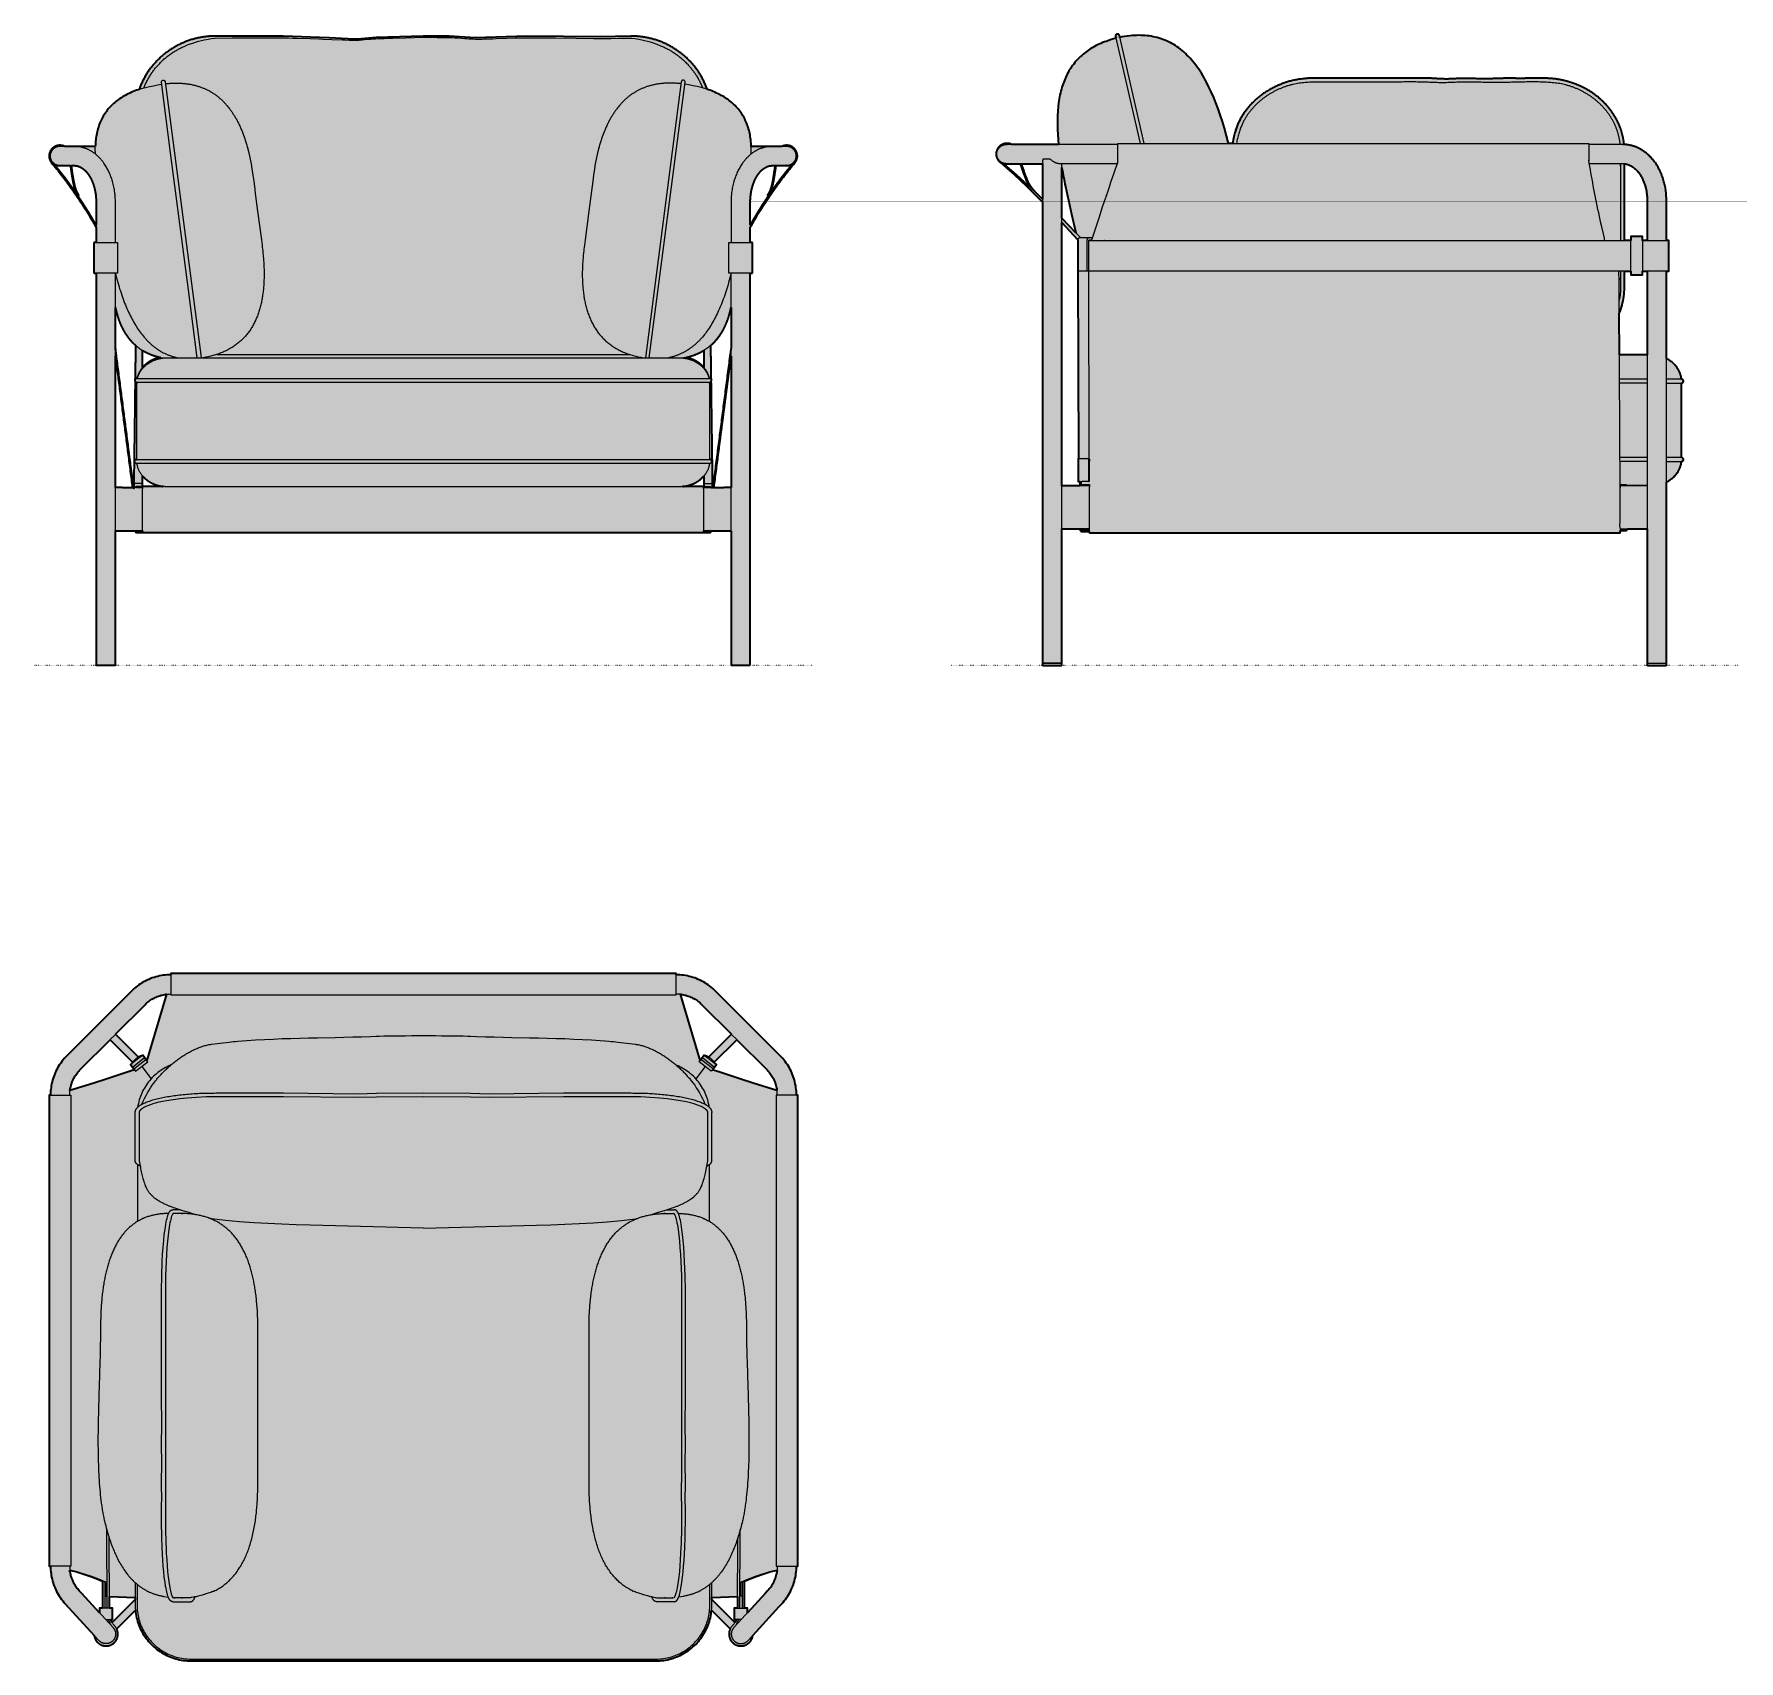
# Model space of a CAD drawing. Header units: millimetres. Extents: x 0 to 2217, y -1296 to 821.
import ezdxf

# ---------------------------------------------------------------- set-up
doc = ezdxf.new("R2010")
doc.units = ezdxf.units.MM
doc.linetypes.add('Dots', pattern=[1, 0, -1])
doc.layers.add('Blocks', color=7, linetype='Continuous')
doc.layers.add('Blocks$Fill', color=7, linetype='Continuous', true_color=0xffffff)
for name, color, linetype, lineweight, true_color in [('Blocks$Inner', 7, 'Continuous', 25, 0x007f00), ('Blocks$Outline', 7, 'Continuous', 35, 0xff3f3f), ('Groud', 7, 'Dots', 25, 0x243775)]:
    doc.layers.add(name, color=color, linetype=linetype, lineweight=lineweight, true_color=true_color)

# ---------------------------------------------------------------- blocks, each defined once
blk = doc.blocks.new('Can Lounge Chair Side')
at = {"layer": 'Blocks$Fill'}
h = blk.add_hatch(color=256, dxfattribs=at)
h.paths.add_polyline_path([(218.6, 816.6), (218.1, 819.1), (218, 819.2), (218, 819.3), (218, 819.4), (217.9, 819.4), (217.9, 819.5), (217.9, 819.6), (217.8, 819.7), (217.8, 819.7), (217.7, 819.8), (217.7, 819.9), (217.6, 820), (217.6, 820), (217.5, 820.1), (217.5, 820.2), (217.4, 820.2), (217.4, 820.3), (217.3, 820.3), (217.2, 820.4), (217.2, 820.4), (217.1, 820.5), (217, 820.5), (216.9, 820.6), (216.9, 820.6), (216.8, 820.7), (216.7, 820.7), (216.6, 820.8), (216.6, 820.8), (216.5, 820.8), (216.4, 820.8), (216.3, 820.9), (216.2, 820.9), (216.1, 820.9), (216.1, 820.9), (216, 820.9), (215.9, 820.9), (215.8, 821), (215.7, 821), (215.6, 821), (215.5, 821), (215.5, 821), (215.4, 820.9), (215.3, 820.9), (215.2, 820.9), (215.1, 820.9), (215, 820.9), (215, 820.9), (214.9, 820.8), (214.8, 820.8), (214.7, 820.8), (214.6, 820.8), (214.5, 820.7), (214.5, 820.7), (214.4, 820.6), (214.3, 820.6), (214.2, 820.5), (214.2, 820.5), (214.1, 820.4), (214, 820.4), (214, 820.3), (213.9, 820.3), (213.9, 820.2), (213.8, 820.2), (213.7, 820.1), (213.7, 820), (213.6, 820), (213.6, 819.9), (213.5, 819.8), (213.5, 819.7), (213.4, 819.7), (213.4, 819.6), (213.4, 819.5), (213.3, 819.4), (213.3, 819.3), (213.3, 819.3), (213.2, 819.2), (213.2, 819.1), (213.2, 819), (213.2, 818.9), (213.2, 818.8), (213.2, 818.8), (213.1, 818.7), (213.1, 818.6), (213.1, 818.5), (213.1, 818.4), (213.1, 818.3), (213.1, 818.2), (213.2, 818.2), (213.2, 818.1), (213.2, 818), (213.2, 817.9), (213.8, 815.5), (207.5, 813.8), (204.4, 812.8), (200.8, 811.5), (198.6, 810.7), (196.4, 809.8), (194.2, 808.9), (192, 808), (189.9, 807), (187.8, 805.9), (185.7, 804.8), (183.6, 803.7), (181.7, 802.5), (179.8, 801.4), (178, 800.1), (176.2, 798.9), (174.4, 797.5), (172.6, 796.2), (170.9, 794.8), (169.2, 793.3), (167.6, 791.9), (166.1, 790.4), (164.6, 788.9), (163.1, 787.3), (161.6, 785.6), (160.1, 783.8), (158.7, 782), (157.3, 780.2), (156, 778.5), (154.8, 776.7), (153.7, 774.9), (152.6, 773.1), (151.5, 771.1), (150.4, 769), (149.4, 767), (148.4, 764.9), (147.5, 762.8), (146.6, 760.7), (145.7, 758.6), (145, 756.4), (144.2, 754.1), (143.4, 751.8), (142.8, 749.4), (142.1, 747), (141.5, 744.5), (140.9, 742), (140.4, 739.4), (139.9, 736.9), (139.5, 734.3), (139.1, 731.7), (138.5, 726.6), (138, 720.8), (137.7, 715), (137.5, 709.2), (137.5, 703.3), (137.7, 696.9), (138, 690.5), (138.5, 683.9), (139.1, 677.3), (88.7, 677.3), (78.2, 677.3), (77.3, 677.7), (76.8, 677.9), (76.4, 678.1), (75.9, 678.2), (75.4, 678.4), (75, 678.5), (74.5, 678.6), (74, 678.7), (73.5, 678.7), (73.1, 678.8), (72.6, 678.8), (72.1, 678.8), (71.6, 678.8), (71.1, 678.8), (70.6, 678.8), (70.1, 678.7), (69.7, 678.7), (69.2, 678.6), (68.7, 678.5), (68.2, 678.4), (67.8, 678.2), (67.3, 678.1), (66.8, 677.9), (66.4, 677.7), (65.9, 677.5), (65.5, 677.3), (65.1, 677.1), (64.7, 676.9), (64.2, 676.6), (63.8, 676.3), (63.4, 676.1), (63.1, 675.8), (62.7, 675.4), (62.3, 675.1), (62, 674.8), (61.6, 674.4), (61.3, 674.1), (61, 673.7), (60.7, 673.3), (60.4, 672.9), (60.1, 672.5), (59.9, 672.1), (59.6, 671.7), (59.4, 671.3), (59.2, 670.8), (59, 670.4), (58.8, 669.9), (58.6, 669.5), (58.5, 669), (58.3, 668.5), (58.2, 668.1), (58.1, 667.6), (58, 667.1), (57.9, 666.6), (57.9, 666.1), (57.9, 665.7), (57.8, 665.2), (57.8, 664.7), (57.8, 664.2), (57.9, 663.7), (57.9, 663.2), (58, 662.8), (58.1, 662.3), (58.2, 661.8), (58.3, 661.3), (58.4, 660.9), (58.6, 660.4), (58.7, 659.9), (58.9, 659.5), (59.1, 659), (59.3, 658.6), (59.5, 658.2), (59.8, 657.7), (60, 657.3), (60.3, 656.9), (60.6, 656.5), (60.9, 656.1), (61.2, 655.8), (61.5, 655.4), (61.8, 655), (62.2, 654.7), (62.5, 654.4), (62.9, 654), (72.2, 646.2), (80.9, 638.5), (97.9, 622.6), (114.4, 606.2), (118.3, 602.2), (118.3, 0), (118.3, 0), (118.3, -0.1), (118.3, -0.1), (118.3, -0.1), (118.3, -0.1), (118.4, -0.1), (118.4, -0.1), (118.4, -0.2), (118.4, -0.2), (118.4, -0.2), (118.4, -0.2), (118.4, -0.2), (118.4, -0.2), (118.4, -0.2), (118.4, -0.3), (118.4, -0.3), (118.4, -0.3), (118.4, -0.3), (118.4, -0.3), (118.5, -0.3), (118.5, -0.3), (118.5, -0.4), (118.5, -0.4), (118.5, -0.4), (118.5, -0.4), (118.5, -0.4), (118.5, -0.4), (118.6, -0.4), (118.6, -0.4), (118.6, -0.4), (118.6, -0.4), (118.6, -0.5), (118.6, -0.5), (118.7, -0.5), (118.7, -0.5), (118.7, -0.5), (118.7, -0.5), (118.7, -0.5), (118.7, -0.5), (118.8, -0.5), (118.8, -0.5), (118.8, -0.5), (118.8, -0.5), (118.8, -0.5), (118.8, -0.5), (142.9, -0.5), (142.9, -0.5), (142.9, -0.5), (142.9, -0.5), (142.9, -0.5), (142.9, -0.5), (143, -0.5), (143, -0.5), (143, -0.5), (143, -0.5), (143, -0.5), (143, -0.5), (143, -0.5), (143.1, -0.4), (143.1, -0.4), (143.1, -0.4), (143.1, -0.4), (143.1, -0.4), (143.1, -0.4), (143.1, -0.4), (143.2, -0.4), (143.2, -0.4), (143.2, -0.4), (143.2, -0.3), (143.2, -0.3), (143.2, -0.3), (143.2, -0.3), (143.2, -0.3), (143.3, -0.3), (143.3, -0.3), (143.3, -0.2), (143.3, -0.2), (143.3, -0.2), (143.3, -0.2), (143.3, -0.2), (143.3, -0.2), (143.3, -0.2), (143.3, -0.1), (143.3, -0.1), (143.3, -0.1), (143.3, -0.1), (143.3, -0.1), (143.3, -0.1), (143.3, 0), (143.3, 0), (143.3, 0), (143.3, 2.3), (143.3, 2.3), (143.3, 177.3), (166.6, 177.3), (166.6, 177.1), (166.6, 177.1), (166.6, 177), (166.6, 176.9), (166.6, 176.8), (166.7, 176.7), (166.7, 176.6), (166.7, 176.6), (166.7, 176.5), (166.8, 176.4), (166.8, 176.3), (166.8, 176.2), (166.8, 176.2), (166.9, 176), (167, 175.8), (167, 175.8), (167, 175.7), (167.1, 175.6), (167.1, 175.5), (167.1, 175.5), (167.2, 175.4), (167.2, 175.3), (167.3, 175.3), (167.3, 175.2), (167.4, 175.1), (167.4, 175.1), (167.4, 175), (167.5, 174.9), (167.5, 174.9), (167.6, 174.8), (167.6, 174.7), (167.7, 174.7), (167.8, 174.6), (167.8, 174.6), (167.9, 174.5), (167.9, 174.5), (168, 174.4), (168, 174.4), (168.1, 174.3), (168.1, 174.3), (168.2, 174.2), (168.3, 174.2), (168.3, 174.1), (168.4, 174.1), (168.5, 174), (168.5, 174), (168.6, 174), (168.6, 173.9), (168.7, 173.9), (168.8, 173.9), (168.8, 173.9), (168.9, 173.8), (169, 173.8), (169, 173.8), (169.1, 173.8), (169.2, 173.8), (169.2, 173.8), (169.2, 173.8), (169.3, 173.8), (169.3, 173.8), (169.3, 173.8), (169.4, 173.7), (169.4, 173.7), (169.5, 173.7), (169.5, 173.7), (178.9, 173.7), (178.9, 173.3), (179, 173), (179, 172.9), (179, 172.8), (179, 172.7), (179, 172.6), (179.1, 172.5), (179.1, 172.4), (179.1, 172.4), (179.1, 172.3), (179.1, 172.3), (179.1, 172.2), (179.1, 172.2), (179.2, 172.2), (179.2, 172.2), (179.2, 172.1), (179.2, 172.1), (179.2, 172.1), (179.2, 172.1), (179.2, 172), (179.2, 172), (179.2, 172), (179.2, 172), (179.3, 172), (179.3, 172), (179.3, 172), (179.3, 172), (179.3, 172), (179.3, 172), (179.3, 172), (179.3, 171.9), (179.3, 171.9), (179.3, 171.9), (179.3, 171.9), (179.3, 171.9), (179.4, 171.9), (179.4, 171.9), (179.4, 171.9), (179.4, 171.9), (179.4, 171.9), (179.4, 171.9), (179.4, 171.9), (179.4, 171.9), (179.4, 171.9), (179.4, 171.9), (179.4, 171.9), (179.4, 171.9), (179.4, 171.9), (179.4, 171.9), (179.4, 171.9), (179.4, 171.9), (179.4, 171.9), (179.4, 171.9), (179.4, 171.9), (179.4, 171.9), (179.4, 171.9), (179.5, 171.9), (179.5, 171.9), (179.5, 171.9), (179.5, 171.9), (179.5, 171.9), (179.5, 171.9), (179.5, 171.9), (179.5, 171.9), (179.5, 171.9), (869.5, 171.9), (869.5, 174.9), (876.5, 174.9), (876.6, 174.9), (876.6, 174.9), (876.7, 174.9), (876.8, 174.9), (876.9, 174.9), (877, 174.9), (877.1, 175), (877.1, 175), (877.2, 175), (877.3, 175), (877.4, 175.1), (877.5, 175.1), (877.5, 175.2), (877.6, 175.2), (877.7, 175.2), (877.8, 175.3), (877.8, 175.3), (877.9, 175.4), (878, 175.4), (878, 175.5), (878.1, 175.6), (878.2, 175.6), (878.2, 175.7), (878.3, 175.7), (878.3, 175.8), (878.4, 175.9), (878.4, 176), (878.5, 176), (878.5, 176.1), (878.6, 176.2), (878.6, 176.3), (878.7, 176.3), (878.7, 176.4), (878.7, 176.5), (878.8, 176.6), (878.8, 176.7), (878.8, 176.7), (878.8, 176.8), (878.8, 176.9), (878.9, 177), (878.9, 177.1), (878.9, 177.2), (878.9, 177.3), (878.9, 177.3), (904.7, 177.3), (904.7, 2.3), (904.7, 2.3), (904.7, 0), (904.7, 0), (904.7, -0.1), (904.7, -0.1), (904.7, -0.1), (904.7, -0.1), (904.7, -0.1), (904.7, -0.1), (904.7, -0.2), (904.7, -0.2), (904.7, -0.2), (904.7, -0.2), (904.7, -0.2), (904.7, -0.2), (904.8, -0.2), (904.8, -0.3), (904.8, -0.3), (904.8, -0.3), (904.8, -0.3), (904.8, -0.3), (904.8, -0.3), (904.8, -0.3), (904.8, -0.4), (904.8, -0.4), (904.9, -0.4), (904.9, -0.4), (904.9, -0.4), (904.9, -0.4), (904.9, -0.4), (904.9, -0.4), (904.9, -0.4), (905, -0.4), (905, -0.5), (905, -0.5), (905, -0.5), (905, -0.5), (905, -0.5), (905.1, -0.5), (905.1, -0.5), (905.1, -0.5), (905.1, -0.5), (905.1, -0.5), (905.1, -0.5), (905.2, -0.5), (905.2, -0.5), (905.2, -0.5), (929.2, -0.5), (929.2, -0.5), (929.2, -0.5), (929.3, -0.5), (929.3, -0.5), (929.3, -0.5), (929.3, -0.5), (929.3, -0.5), (929.3, -0.5), (929.4, -0.5), (929.4, -0.5), (929.4, -0.5), (929.4, -0.5), (929.4, -0.4), (929.4, -0.4), (929.4, -0.4), (929.5, -0.4), (929.5, -0.4), (929.5, -0.4), (929.5, -0.4), (929.5, -0.4), (929.5, -0.4), (929.5, -0.4), (929.6, -0.3), (929.6, -0.3), (929.6, -0.3), (929.6, -0.3), (929.6, -0.3), (929.6, -0.3), (929.6, -0.3), (929.6, -0.2), (929.6, -0.2), (929.6, -0.2), (929.6, -0.2), (929.7, -0.2), (929.7, -0.2), (929.7, -0.2), (929.7, -0.1), (929.7, -0.1), (929.7, -0.1), (929.7, -0.1), (929.7, -0.1), (929.7, -0.1), (929.7, 0), (929.7, 0), (929.7, 0), (929.7, 2.3), (929.7, 2.3), (929.7, 238.1), (931.8, 239.2), (932.8, 239.8), (933.8, 240.4), (934.7, 241.1), (935.7, 241.8), (936.6, 242.5), (937.5, 243.2), (938.4, 244), (939.2, 244.7), (940.1, 245.5), (940.8, 246.4), (941.6, 247.2), (942.3, 248.1), (943, 248.9), (943.6, 249.8), (944.3, 250.7), (944.8, 251.6), (945.4, 252.6), (945.9, 253.5), (946.4, 254.4), (946.8, 255.4), (947.2, 256.3), (947.6, 257.3), (947.9, 258.2), (948.2, 259.2), (948.5, 260.1), (948.7, 261.1), (948.9, 262), (949, 263), (949.2, 263.9), (949.3, 264.9), (949.4, 264.9), (949.5, 264.9), (949.5, 264.9), (949.6, 264.9), (949.7, 264.9), (949.8, 264.9), (949.9, 264.9), (950, 264.9), (950.1, 265), (950.1, 265), (950.2, 265), (950.3, 265.1), (950.4, 265.1), (950.5, 265.1), (950.5, 265.2), (950.6, 265.2), (950.7, 265.3), (950.8, 265.3), (950.8, 265.4), (950.9, 265.4), (951, 265.5), (951, 265.5), (951.1, 265.6), (951.2, 265.7), (951.2, 265.7), (951.3, 265.8), (951.3, 265.9), (951.4, 265.9), (951.4, 266), (951.5, 266.1), (951.5, 266.2), (951.5, 266.2), (951.6, 266.3), (951.6, 266.4), (951.7, 266.5), (951.7, 266.5), (951.7, 266.6), (951.7, 266.7), (951.8, 266.8), (951.8, 266.9), (951.8, 267), (951.8, 267.1), (951.8, 267.1), (951.8, 267.2), (951.8, 267.3), (951.8, 267.4), (951.8, 267.5), (951.8, 267.6), (951.8, 267.7), (951.8, 267.8), (951.8, 267.8), (951.8, 267.9), (951.7, 268), (951.7, 268.1), (951.7, 268.2), (951.7, 268.3), (951.6, 268.3), (951.6, 268.4), (951.5, 268.5), (951.5, 268.6), (951.5, 268.6), (951.4, 268.7), (951.4, 268.8), (951.3, 268.9), (951.3, 268.9), (951.2, 269), (951.2, 269.1), (951.1, 269.1), (951, 269.2), (951, 269.2), (950.9, 269.3), (950.8, 269.4), (950.8, 269.4), (950.7, 269.5), (950.6, 269.5), (950.5, 269.5), (950.5, 269.6), (950.4, 269.6), (950.3, 269.7), (950.2, 269.7), (950.1, 269.7), (950.1, 269.8), (950, 269.8), (949.9, 269.8), (949.8, 269.8), (949.7, 269.8), (949.6, 269.8), (949.5, 269.9), (949.5, 269.9), (949.4, 269.9), (949.4, 366.9), (949.6, 366.9), (949.6, 366.9), (949.7, 366.9), (949.8, 366.9), (949.9, 366.9), (950, 366.9), (950.1, 367), (950.1, 367), (950.2, 367), (950.3, 367.1), (950.4, 367.1), (950.5, 367.1), (950.5, 367.2), (950.6, 367.2), (950.7, 367.3), (950.8, 367.3), (950.8, 367.4), (950.9, 367.4), (951, 367.5), (951, 367.5), (951.1, 367.6), (951.2, 367.7), (951.2, 367.7), (951.3, 367.8), (951.3, 367.9), (951.4, 367.9), (951.4, 368), (951.5, 368.1), (951.5, 368.2), (951.6, 368.2), (951.6, 368.3), (951.6, 368.4), (951.7, 368.5), (951.7, 368.5), (951.7, 368.6), (951.7, 368.7), (951.8, 368.8), (951.8, 368.9), (951.8, 369), (951.8, 369.1), (951.8, 369.1), (951.8, 369.2), (951.8, 369.3), (951.8, 369.4), (951.8, 369.5), (951.8, 369.6), (951.8, 369.7), (951.8, 369.8), (951.8, 369.8), (951.8, 369.9), (951.7, 370), (951.7, 370.1), (951.7, 370.2), (951.7, 370.3), (951.6, 370.3), (951.6, 370.4), (951.6, 370.5), (951.5, 370.6), (951.5, 370.6), (951.4, 370.7), (951.4, 370.8), (951.3, 370.9), (951.3, 370.9), (951.2, 371), (951.2, 371.1), (951.1, 371.1), (951, 371.2), (951, 371.2), (950.9, 371.3), (950.8, 371.4), (950.8, 371.4), (950.7, 371.5), (950.6, 371.5), (950.5, 371.5), (950.5, 371.6), (950.4, 371.6), (950.3, 371.7), (950.2, 371.7), (950.1, 371.7), (950.1, 371.8), (950, 371.8), (949.9, 371.8), (949.8, 371.8), (949.7, 371.8), (949.6, 371.8), (949.6, 371.9), (949.5, 371.9), (949.4, 371.9), (949.3, 371.9), (949, 373.7), (948.9, 374.7), (948.7, 375.6), (948.5, 376.6), (948.2, 377.5), (947.9, 378.5), (947.6, 379.4), (947.2, 380.4), (946.8, 381.3), (946.4, 382.3), (945.9, 383.2), (945.4, 384.2), (944.8, 385.1), (944.3, 386), (943.6, 386.9), (943, 387.8), (942.3, 388.7), (941.6, 389.5), (940.8, 390.4), (940.1, 391.2), (939.2, 392), (938.4, 392.8), (937.5, 393.5), (936.6, 394.3), (935.7, 395), (934.7, 395.6), (933.8, 396.3), (932.8, 396.9), (931.8, 397.5), (930.7, 398.1), (929.7, 398.7), (929.7, 512.3), (932.7, 512.3), (932.7, 552.3), (929.7, 552.3), (929.6, 608.1), (929.4, 611.4), (929.3, 613), (929.2, 614.6), (929, 616.2), (928.8, 617.8), (928.5, 619.4), (928.3, 621), (928, 622.6), (927.6, 624.2), (927.3, 625.8), (926.9, 627.3), (926.5, 628.9), (926.1, 630.4), (925.6, 632.1), (925, 633.8), (924.5, 635.4), (923.9, 637), (923.2, 638.6), (922.6, 640.2), (921.9, 641.7), (921.2, 643.3), (920.4, 644.8), (919.6, 646.3), (918.8, 647.7), (918, 649.2), (917.1, 650.6), (916.2, 652), (915.3, 653.3), (914.3, 654.7), (913.3, 656), (912.3, 657.3), (911.2, 658.6), (910.1, 659.8), (909, 661), (907.9, 662.2), (906.7, 663.3), (905.5, 664.4), (904.3, 665.4), (903.1, 666.4), (901.8, 667.4), (900.5, 668.3), (899.2, 669.2), (897.9, 670.1), (896.5, 670.9), (895.2, 671.6), (893.9, 672.3), (892.6, 672.9), (891.3, 673.5), (889.9, 674.1), (888.6, 674.6), (887.2, 675.1), (885.9, 675.5), (884.5, 675.9), (883.1, 676.2), (881.7, 676.5), (880.3, 676.7), (878.9, 677), (877.5, 677.1), (876.1, 677.2), (874.7, 677.3), (874.4, 680.1), (874, 682.8), (873.5, 685.5), (872.9, 688.2), (872.3, 690.9), (871.5, 693.5), (870.7, 696.2), (869.8, 698.8), (868.8, 701.4), (867.7, 703.9), (866.6, 706.4), (865.4, 708.9), (864.1, 711.3), (862.7, 713.7), (861.2, 716), (859.7, 718.4), (858.1, 720.6), (856.5, 722.8), (854.8, 725), (853, 727.1), (851.2, 729.2), (849.3, 731.2), (847.3, 733.1), (845.3, 735), (843.3, 736.9), (841.2, 738.6), (839, 740.4), (836.8, 742), (834.6, 743.7), (832.3, 745.2), (830, 746.7), (827.6, 748.1), (825.2, 749.5), (822.8, 750.8), (820.3, 752), (817.9, 753.2), (815.3, 754.3), (812.8, 755.4), (810.2, 756.4), (807.6, 757.3), (805, 758.2), (802.4, 759), (799.7, 759.7), (797, 760.4), (794.3, 761), (791.6, 761.5), (788.9, 762), (786.2, 762.4), (783.4, 762.8), (780.7, 763.1), (777.9, 763.3), (775.2, 763.4), (769.7, 763.6), (753.1, 763.4), (742.1, 763.3), (736.6, 763.3), (731.1, 763.4), (725.5, 763.5), (719.9, 763.5), (697.9, 762.9), (686.9, 762.9), (675.9, 763.2), (670.4, 763.3), (664.9, 763.3), (659.4, 763.2), (653.8, 762.9), (651.1, 762.7), (648.3, 762.6), (645.6, 762.5), (642.8, 762.5), (640.1, 762.6), (637.3, 762.6), (634.6, 762.8), (631.8, 763), (626.3, 763.3), (620.8, 763.5), (615.3, 763.6), (609.8, 763.6), (587.7, 763.5), (565.6, 763.6), (543.6, 763.6), (521.5, 763.6), (499.5, 763.5), (477.4, 763.7), (471.9, 763.7), (466.4, 763.5), (460.9, 763.1), (455.4, 762.6), (452.6, 762.2), (449.9, 761.8), (447.2, 761.3), (444.5, 760.7), (441.8, 760.1), (439.2, 759.4), (436.5, 758.6), (433.9, 757.8), (431.3, 756.9), (428.7, 755.9), (426.1, 754.9), (423.6, 753.8), (421.1, 752.7), (418.6, 751.5), (416.2, 750.2), (413.7, 748.9), (411.4, 747.5), (409, 746), (406.7, 744.5), (404.5, 742.9), (402.3, 741.3), (400.1, 739.6), (398, 737.8), (395.9, 736), (393.8, 734.1), (391.9, 732.2), (389.9, 730.2), (388.1, 728.2), (386.3, 726.1), (384.5, 724), (382.9, 721.8), (381.2, 719.6), (379.7, 717.3), (378.2, 715), (376.8, 712.6), (375.4, 710.2), (374.2, 707.8), (373, 705.3), (371.9, 702.7), (370.8, 700.2), (369.9, 697.6), (369, 695), (368.2, 692.3), (367.5, 689.7), (366.9, 687), (366.4, 684.3), (365.9, 681.6), (365.6, 678.8), (360.2, 678.8), (352.1, 707.2), (349.3, 716), (346.6, 723.8), (343.7, 731.5), (340.8, 738.6), (337.7, 745.7), (334.7, 752), (331.5, 758.3), (329.9, 761.3), (328.3, 764.2), (326.6, 767.1), (324.8, 770), (323.1, 772.7), (321.3, 775.4), (319.5, 778), (317.6, 780.6), (315.8, 782.9), (313.9, 785.1), (312.1, 787.4), (310.1, 789.5), (308.1, 791.6), (306.1, 793.7), (304, 795.7), (301.8, 797.7), (299.7, 799.5), (297.6, 801.2), (295.4, 802.9), (293.2, 804.5), (291, 805.9), (288.8, 807.3), (286.6, 808.6), (284.3, 809.8), (282, 811), (279.6, 812.1), (277.2, 813.1), (274.8, 814), (272.3, 814.9), (269.8, 815.7), (267.3, 816.4), (264.8, 817), (262.3, 817.6), (259.7, 818.1), (257.1, 818.5), (254.5, 818.8), (251.8, 819), (249, 819.2), (246.3, 819.3), (243.5, 819.4), (240.6, 819.3), (237.8, 819.2), (234.9, 819), (232, 818.7), (228.2, 818.3), (225, 817.8), (221.8, 817.2)], flags=0)
h.paths.add_polyline_path([(868.3, 457.5), (870.3, 462.9), (871.2, 465.6), (872, 468.3), (872.7, 471.1), (873.3, 473.8), (873.9, 476.6), (874.3, 479.5), (874.6, 482.3), (874.9, 485.1), (875, 488), (875.1, 490.8), (875.1, 512.3), (883.4, 512.3), (883.4, 507.7), (898.4, 507.7), (898.4, 512.3), (904.7, 512.3), (904.7, 403.4), (899.7, 403.4), (868.6, 403.4)], flags=0)
h.paths.add_polyline_path([(875.1, 652.2), (876, 652.1), (876.7, 652), (877.4, 651.9), (878.1, 651.7), (878.8, 651.5), (879.2, 651.4), (879.5, 651.3), (880.3, 651), (881, 650.7), (881.7, 650.4), (882.4, 650.1), (883.1, 649.7), (883.8, 649.4), (884.5, 649), (885.2, 648.6), (885.8, 648.1), (886.5, 647.7), (887.1, 647.2), (887.7, 646.7), (888.3, 646.2), (888.9, 645.7), (889.5, 645.2), (890.2, 644.5), (890.9, 643.8), (891.5, 643.1), (892.1, 642.4), (892.7, 641.8), (893.2, 641.1), (893.7, 640.5), (894.2, 639.9), (894.8, 639), (895.4, 638.1), (896, 637.2), (896.6, 636.3), (897.1, 635.3), (897.7, 634.3), (898.2, 633.3), (898.7, 632.3), (899.2, 631.3), (899.6, 630.2), (900.1, 629.1), (900.5, 628), (900.9, 626.9), (901.3, 625.8), (901.7, 624.6), (902.1, 623.4), (902.4, 622.3), (902.7, 621.2), (902.9, 620.1), (903.2, 619), (903.4, 617.8), (903.6, 616.7), (903.8, 615.5), (904, 614.3), (904.2, 613.2), (904.3, 612), (904.5, 609.6), (904.6, 607.2), (904.7, 604.8), (904.7, 552.3), (898.4, 552.3), (898.4, 557.7), (883.4, 557.7), (883.4, 552.3), (875.1, 552.3)], flags=0)
h.paths.add_polyline_path([(164.1, 552.7), (164.1, 552.5), (164.1, 552.4), (164.1, 512.3), (165, 268.7), (164.7, 268.7), (164.7, 238.7), (166.8, 238.7), (166.8, 233.3), (143.3, 233.3), (143.3, 575.9), (163.8, 553.8)], flags=0)
h.paths.add_polyline_path([(143.3, 647.2), (149.3, 616.6), (161.7, 562.5), (143.3, 581.4)], flags=0)
h.paths.add_polyline_path([(89.1, 652.3), (95.7, 634.2), (97, 631), (97.7, 629.4), (98.4, 627.8), (99.2, 626.2), (100, 624.6), (100.5, 623.8), (101, 622.9), (101.5, 622.1), (83.8, 638.1), (66, 653.4), (66.5, 653.2), (66.9, 653.1), (67.3, 652.9), (67.7, 652.8), (68.2, 652.7), (68.6, 652.6), (69, 652.5), (69.4, 652.4), (69.9, 652.4), (70.3, 652.4), (70.7, 652.3), (71.2, 652.3), (88.7, 652.3), (89.1, 652.3)], flags=0)
h.paths.add_polyline_path([(118.3, 652.3), (118.3, 606.1), (107.2, 616.8), (107.6, 617.2), (106.3, 618.5), (105.1, 619.9), (104.6, 620.4), (104.2, 621), (103.7, 621.6), (103.3, 622.1), (102.9, 622.8), (102.4, 623.5), (102, 624.1), (101.6, 624.8), (101.2, 625.5), (100.8, 626.2), (100.1, 627.6), (99.2, 629.7), (97.8, 633.1), (95.5, 638.7), (90.7, 652.3)], flags=0)
at = {"layer": 'Blocks$Inner'}
for p, q in [((216, 677.3), (172.9, 677.3)), ((869.4, 677.3), (828.8, 677.3)), ((869.6, 677.7), (869.6, 677.3)), ((873, 677.3), (869.6, 677.3)), ((83.8, 638.1), (66, 653.4)), ((869.4, 652.3), (829.5, 652.3)), ((873, 652.3), (869.6, 652.3)), ((875.1, 652.2), (875.1, 552.3)), ((107.6, 617.2), (107.2, 616.8)), ((201.1, 610.3), (201.4, 611.4)), ((167.7, 556.3), (143.3, 581.4)), ((156, 586.7), (161.7, 562.5)), ((164.2, 553.4), (143.3, 575.9)), ((163.8, 553.8), (164.1, 552.7)), ((869.6, 482.4), (869.6, 482.8)), ((904.7, 371.9), (868.8, 371.9)), ((904.7, 366.9), (868.8, 366.9)), ((949.4, 371.9), (929.7, 371.9)), ((178, 268.7), (178, 238.7)), ((904.7, 269.9), (868.8, 269.9)), ((904.7, 264.9), (868.8, 264.9)), ((178.6, 233.3), (143.3, 233.3)), ((166.8, 233.3), (166.8, 238.7)), ((167.4, 233.3), (167.5, 238.7)), ((168.9, 233.3), (169, 238.7)), ((170.8, 234.8), (170.8, 233.3)), ((179.3, 232.3), (179.2, 232.3)), ((869.5, 233.4), (876.6, 233.3)), ((904.7, 233.3), (869.5, 233.3)), ((877, 233.3), (877, 234.8)), ((178.9, 177.3), (143.3, 177.3)), ((166.6, 177.2), (166.6, 177.3)), ((168.6, 177.3), (168.6, 177.3)), ((178.9, 173.7), (169.5, 173.7)), ((178.5, 174.8), (178.5, 176.3)), ((869.5, 177.3), (904.7, 177.3)), ((876.4, 174.9), (876.4, 176.4))]:
    blk.add_line(p, q, dxfattribs=at)
for points in [[(250.3, 678.8), (218.1, 819), (218.1, 819.1), (218, 819.2), (218, 819.3), (218, 819.4), (217.9, 819.4), (217.9, 819.5), (217.9, 819.6), (217.8, 819.7), (217.8, 819.7), (217.7, 819.8), (217.7, 819.9), (217.6, 820), (217.6, 820), (217.5, 820.1), (217.5, 820.2), (217.4, 820.2), (217.4, 820.3), (217.3, 820.3), (217.2, 820.4), (217.2, 820.4), (217.1, 820.5), (217, 820.5), (216.9, 820.6), (216.9, 820.6), (216.8, 820.7), (216.7, 820.7), (216.6, 820.8), (216.6, 820.8), (216.5, 820.8), (216.4, 820.8), (216.3, 820.9), (216.2, 820.9), (216.1, 820.9), (216.1, 820.9), (216, 820.9), (215.9, 820.9), (215.8, 821), (215.7, 821), (215.6, 821), (215.5, 821), (215.5, 821), (215.4, 820.9), (215.3, 820.9), (215.2, 820.9), (215.1, 820.9), (215, 820.9), (215, 820.9), (214.9, 820.8), (214.8, 820.8), (214.7, 820.8), (214.6, 820.8), (214.5, 820.7), (214.5, 820.7), (214.4, 820.6), (214.3, 820.6), (214.2, 820.5), (214.2, 820.5), (214.1, 820.4), (214, 820.4), (214, 820.3), (213.9, 820.3), (213.9, 820.2), (213.8, 820.2), (213.7, 820.1), (213.7, 820), (213.6, 820), (213.6, 819.9), (213.5, 819.8), (213.5, 819.7), (213.4, 819.7), (213.4, 819.6), (213.4, 819.5), (213.3, 819.4), (213.3, 819.3), (213.3, 819.3), (213.2, 819.2), (213.2, 819.1), (213.2, 819), (213.2, 818.9), (213.2, 818.8), (213.2, 818.8), (213.1, 818.7), (213.1, 818.6), (213.1, 818.5), (213.1, 818.4), (213.1, 818.3), (213.1, 818.2), (213.2, 818.2), (213.2, 818.1), (213.2, 818), (213.2, 817.9), (245.2, 678.8)], [(139.1, 677.3), (138.5, 683.9), (138, 690.5), (137.7, 696.9), (137.5, 703.3), (137.5, 709.2), (137.7, 715), (138, 720.8), (138.5, 726.6), (139.1, 731.7), (139.5, 734.3), (139.9, 736.9), (140.4, 739.4), (140.9, 742), (141.5, 744.5), (142.1, 747), (142.8, 749.4), (143.4, 751.8), (144.2, 754.1), (145, 756.4), (145.7, 758.6), (146.6, 760.7), (147.5, 762.8), (148.4, 764.9), (149.4, 767), (150.4, 769), (151.5, 771.1), (152.6, 773.1), (153.7, 774.9), (154.8, 776.7), (156, 778.5), (157.3, 780.2), (158.7, 782), (160.1, 783.8), (161.6, 785.6), (163.1, 787.3), (164.6, 788.9), (166.1, 790.4), (167.6, 791.9), (169.2, 793.3), (170.9, 794.8), (172.6, 796.2), (174.4, 797.5), (176.2, 798.9), (178, 800.1), (179.8, 801.4), (181.7, 802.5), (183.6, 803.7), (185.7, 804.8), (187.8, 805.9), (189.9, 807), (192, 808), (194.2, 808.9), (196.4, 809.8), (198.6, 810.7), (200.8, 811.5), (204.4, 812.8), (207.5, 813.8), (210.6, 814.7), (213.8, 815.5)], [(360.2, 678.8), (354.8, 698.4), (352.1, 707.2), (349.3, 716), (346.6, 723.8), (343.7, 731.5), (340.8, 738.6), (337.7, 745.7), (334.7, 752), (331.5, 758.3), (329.9, 761.3), (328.3, 764.2), (326.6, 767.1), (324.8, 770), (323.1, 772.7), (321.3, 775.4), (319.5, 778), (317.6, 780.6), (315.8, 782.9), (313.9, 785.1), (312.1, 787.4), (310.1, 789.5), (308.1, 791.6), (306.1, 793.7), (304, 795.7), (301.8, 797.7), (299.7, 799.5), (297.6, 801.2), (295.4, 802.9), (293.2, 804.5), (291, 805.9), (288.8, 807.3), (286.6, 808.6), (284.3, 809.8), (282, 811), (279.6, 812.1), (277.2, 813.1), (274.8, 814), (272.3, 814.9), (269.8, 815.7), (267.3, 816.4), (264.8, 817), (262.3, 817.6), (259.7, 818.1), (257.1, 818.5), (254.5, 818.8), (251.8, 819), (249, 819.2), (246.3, 819.3), (243.5, 819.4), (240.6, 819.3), (237.8, 819.2), (234.9, 819), (232, 818.7), (228.2, 818.3), (225, 817.8), (221.8, 817.2), (218.6, 816.6)], [(118.3, 602.2), (114.4, 606.2), (97.9, 622.6), (80.9, 638.5), (72.2, 646.2), (66.1, 651.5), (63.3, 653.7), (62.9, 654), (62.5, 654.4), (62.2, 654.7), (61.8, 655), (61.5, 655.4), (61.2, 655.8), (60.9, 656.1), (60.6, 656.5), (60.3, 656.9), (60, 657.3), (59.8, 657.7), (59.5, 658.2), (59.3, 658.6), (59.1, 659), (58.9, 659.5), (58.7, 659.9), (58.6, 660.4), (58.4, 660.9), (58.3, 661.3), (58.2, 661.8), (58.1, 662.3), (58, 662.8), (57.9, 663.2), (57.9, 663.7), (57.8, 664.2), (57.8, 664.7), (57.8, 665.2), (57.9, 665.7), (57.9, 666.1), (57.9, 666.6), (58, 667.1), (58.1, 667.6), (58.2, 668.1), (58.3, 668.5), (58.5, 669), (58.6, 669.5), (58.8, 669.9), (59, 670.4), (59.2, 670.8), (59.4, 671.3), (59.6, 671.7), (59.9, 672.1), (60.1, 672.5), (60.4, 672.9), (60.7, 673.3), (61, 673.7), (61.3, 674.1), (61.6, 674.4), (62, 674.8), (62.3, 675.1), (62.7, 675.4), (63.1, 675.8), (63.4, 676.1), (63.8, 676.3), (64.2, 676.6), (64.7, 676.9), (65.1, 677.1), (65.5, 677.3), (65.9, 677.5), (66.4, 677.7), (66.8, 677.9), (67.3, 678.1), (67.8, 678.2), (68.2, 678.4), (68.7, 678.5), (69.2, 678.6), (69.7, 678.7), (70.1, 678.7), (70.6, 678.8), (71.1, 678.8), (71.6, 678.8), (72.1, 678.8), (72.6, 678.8), (73.1, 678.8), (73.5, 678.7), (74, 678.7), (74.5, 678.6), (75, 678.5), (75.4, 678.4), (75.9, 678.2), (76.4, 678.1), (76.8, 677.9), (77.3, 677.7), (77.7, 677.5), (78.2, 677.3)], [(118.3, 652.3), (88.7, 652.3), (71.2, 652.3), (70.7, 652.3), (70.3, 652.4), (69.9, 652.4), (69.4, 652.4), (69, 652.5), (68.6, 652.6), (68.2, 652.7), (67.7, 652.8), (67.3, 652.9), (66.9, 653.1), (66.5, 653.2), (66.1, 653.4), (65.7, 653.6), (65.3, 653.8), (64.9, 654), (64.6, 654.2), (64.2, 654.5), (63.8, 654.7), (63.5, 655), (63.2, 655.2), (62.8, 655.5), (62.5, 655.8), (62.2, 656.1), (61.9, 656.4), (61.6, 656.8), (61.3, 657.1), (61.1, 657.5), (60.8, 657.8), (60.6, 658.2), (60.4, 658.5), (60.2, 658.9), (60, 659.3), (59.8, 659.7), (59.6, 660.1), (59.4, 660.5), (59.3, 660.9), (59.2, 661.3), (59.1, 661.8), (59, 662.2), (58.9, 662.6), (58.8, 663), (58.7, 663.5), (58.7, 663.9), (58.7, 664.3), (58.7, 664.8), (58.7, 665.2), (58.7, 665.6), (58.7, 666.1), (58.8, 666.5), (58.9, 666.9), (58.9, 667.4), (59, 667.8), (59.1, 668.2), (59.3, 668.6), (59.4, 669), (59.6, 669.4), (59.7, 669.9), (59.9, 670.2), (60.1, 670.6), (60.3, 671), (60.5, 671.4), (60.8, 671.8), (61, 672.1), (61.3, 672.5), (61.6, 672.8), (61.8, 673.1), (62.1, 673.5), (62.4, 673.8), (62.8, 674.1), (63.1, 674.3), (63.4, 674.6), (63.8, 674.9), (64.1, 675.1), (64.5, 675.4), (64.9, 675.6), (65.2, 675.8), (65.6, 676), (66, 676.2), (66.4, 676.4), (66.8, 676.5), (67.2, 676.7), (67.6, 676.8), (68.1, 676.9), (68.5, 677), (68.9, 677.1), (69.3, 677.2), (69.8, 677.2), (70.2, 677.3), (70.6, 677.3), (71.1, 677.3)], [(172.7, 677.3), (88.7, 677.3), (71.2, 677.3), (71.6, 677.3), (72, 677.3), (72.4, 677.3)], [(182.2, 552.3), (182.2, 552.6), (182.3, 552.8), (182.4, 553.1), (182.4, 553.4), (187.1, 567.7), (191.7, 582), (196.4, 596.3), (198.8, 603.4), (201.2, 610.5), (205.1, 622.4), (207.1, 628.4), (209.2, 634.3), (210.9, 639.3), (212.6, 644.3), (214.3, 649.1), (216, 654), (216, 677.5), (216, 678.8), (828.8, 678.8), (828.8, 678.8), (828.8, 656)], [(873.2, 677.3), (874, 677.3), (874.7, 677.3), (875.4, 677.3), (876.1, 677.2), (876.8, 677.2), (877.5, 677.1), (878.2, 677), (878.9, 677), (879.6, 676.9), (880.3, 676.7), (881, 676.6), (881.7, 676.5), (882.4, 676.4), (883.1, 676.2), (883.8, 676), (884.5, 675.9), (885.2, 675.7), (885.9, 675.5), (886.5, 675.3), (887.2, 675.1), (887.9, 674.8), (888.6, 674.6), (889.3, 674.3), (889.9, 674.1), (890.6, 673.8), (891.3, 673.5), (891.9, 673.2), (892.6, 672.9), (893.2, 672.6), (893.9, 672.3), (894.5, 672), (895.2, 671.6), (895.9, 671.3), (896.5, 670.9), (897.2, 670.5), (897.9, 670.1), (898.6, 669.7), (899.2, 669.2), (899.9, 668.8), (900.5, 668.3), (901.2, 667.9), (901.8, 667.4), (902.4, 666.9), (903.1, 666.4), (903.7, 665.9), (904.3, 665.4), (904.9, 664.9), (905.5, 664.4), (906.1, 663.8), (906.7, 663.3), (907.3, 662.7), (907.9, 662.2), (908.4, 661.6), (909, 661), (909.6, 660.4), (910.1, 659.8), (910.7, 659.2), (911.2, 658.6), (911.7, 657.9), (912.3, 657.3), (912.8, 656.7), (913.3, 656), (913.8, 655.4), (914.3, 654.7), (915.3, 653.3), (916.2, 652), (917.1, 650.6), (918, 649.2), (918.8, 647.7), (919.6, 646.3), (920.4, 644.8), (921.2, 643.3), (921.9, 641.7), (922.6, 640.2), (923.2, 638.6), (923.9, 637), (924.5, 635.4), (925, 633.8), (925.6, 632.1), (926.1, 630.4), (926.5, 628.9), (926.9, 627.3), (927.3, 625.8), (927.6, 624.2), (928, 622.6), (928.3, 621), (928.5, 619.4), (928.8, 617.8), (929, 616.2), (929.2, 614.6), (929.3, 613), (929.4, 611.4), (929.5, 609.7), (929.6, 608.1), (929.7, 606.5), (929.7, 604.8), (929.7, 552.3)], [(89.1, 652.3), (90.9, 647.2), (93.2, 640.7), (95.7, 634.2), (97, 631), (97.7, 629.4), (98.4, 627.8), (99.2, 626.2), (100, 624.6), (100.5, 623.8), (101, 622.9), (101.6, 622.1)], [(90.7, 652.3), (92.2, 648.1), (93.7, 643.8), (94.9, 640.4), (95.5, 638.7), (96.2, 637), (97.2, 634.4), (97.8, 633.1), (98.3, 631.7), (98.7, 630.7), (99.2, 629.7), (99.7, 628.7), (100.1, 627.6), (100.5, 626.9), (100.8, 626.2), (101.2, 625.5), (101.6, 624.8), (102, 624.1), (102.4, 623.5), (102.9, 622.8), (103.3, 622.1), (103.7, 621.6), (104.2, 621), (104.6, 620.4), (105.1, 619.9), (105.7, 619.2), (106.3, 618.5), (107.6, 617.2)], [(215.4, 652.3), (171.6, 652.3), (139.7, 652.3), (139.5, 652.3), (139.4, 652.3), (139.2, 652.3), (139.1, 652.3), (139, 652.4), (138.8, 652.4), (138.5, 652.4), (138.2, 652.5), (137.9, 652.5), (137.5, 652.6), (137.2, 652.7), (136.8, 652.8), (136.4, 653), (136.1, 653.1), (135.7, 653.2), (135.3, 653.4), (135, 653.6), (134.6, 653.7), (134.3, 653.9), (133.9, 654.1), (133.5, 654.3), (132.7, 654.7), (132, 655.2), (131.2, 655.7), (130.4, 656.3), (129.7, 656.8), (128.9, 657.4), (128.2, 658), (118.6, 658), (118.5, 657.8), (118.5, 657.5), (118.4, 657.3), (118.4, 657), (118.4, 656.8), (118.3, 656.5), (118.3, 656.2), (118.3, 656), (118.3, 2.3), (118.3, 0), (118.3, 0), (118.3, 0), (118.3, -0.1), (118.3, -0.1), (118.3, -0.1), (118.3, -0.1), (118.4, -0.1), (118.4, -0.1), (118.4, -0.2), (118.4, -0.2), (118.4, -0.2), (118.4, -0.2), (118.4, -0.2), (118.4, -0.2), (118.4, -0.2), (118.4, -0.3), (118.4, -0.3), (118.4, -0.3), (118.4, -0.3), (118.4, -0.3), (118.5, -0.3), (118.5, -0.3), (118.5, -0.4), (118.5, -0.4), (118.5, -0.4), (118.5, -0.4), (118.5, -0.4), (118.5, -0.4), (118.6, -0.4), (118.6, -0.4), (118.6, -0.4), (118.6, -0.4), (118.6, -0.5), (118.6, -0.5), (118.7, -0.5), (118.7, -0.5), (118.7, -0.5), (118.7, -0.5), (118.7, -0.5), (118.7, -0.5), (118.8, -0.5), (118.8, -0.5), (118.8, -0.5), (118.8, -0.5), (118.8, -0.5), (118.8, -0.5), (142.8, -0.5), (142.9, -0.5), (142.9, -0.5), (142.9, -0.5), (142.9, -0.5), (142.9, -0.5), (142.9, -0.5), (143, -0.5), (143, -0.5), (143, -0.5), (143, -0.5), (143, -0.5), (143, -0.5), (143, -0.5), (143.1, -0.4), (143.1, -0.4), (143.1, -0.4), (143.1, -0.4), (143.1, -0.4), (143.1, -0.4), (143.1, -0.4), (143.2, -0.4), (143.2, -0.4), (143.2, -0.4), (143.2, -0.3), (143.2, -0.3), (143.2, -0.3), (143.2, -0.3), (143.2, -0.3), (143.3, -0.3), (143.3, -0.3), (143.3, -0.2), (143.3, -0.2), (143.3, -0.2), (143.3, -0.2), (143.3, -0.2), (143.3, -0.2), (143.3, -0.2), (143.3, -0.1), (143.3, -0.1), (143.3, -0.1), (143.3, -0.1), (143.3, -0.1), (143.3, -0.1), (143.3, 0), (143.3, 0), (143.3, 0), (143.3, 2.3), (118.3, 2.3), (143.3, 2.3), (143.3, 652.3)], [(143.3, 647.2), (143.9, 643.7), (144.5, 640.7), (145, 637.6), (145.6, 634.6), (146.2, 631.6), (146.8, 628.6), (147.4, 625.6), (148, 622.6), (149.3, 616.6), (150.6, 610.6), (151.9, 604.7), (153.3, 598.7), (156, 586.7)], [(849.6, 552.3), (849.2, 554.2), (849, 555.3), (847.7, 561.1), (845.6, 570.2), (844.6, 574.8), (843.6, 579.3), (842.6, 583.8), (841.7, 588.4), (840.7, 592.8), (839.8, 597.3), (838.9, 601.7), (838, 606.2), (837.1, 610.5), (836.2, 614.9), (835.4, 619.2), (834.6, 623.6), (833.8, 627.8), (833, 632.1), (832.2, 636.3), (831.5, 640.6), (830.8, 644.7), (830.1, 648.8), (829.4, 652.9), (828.8, 657)], [(870.1, 649.3), (870.1, 652.3), (870.1, 649.3), (870.1, 580.1), (870.1, 552.3)], [(904.7, 552.3), (904.7, 604.8), (904.7, 606), (904.6, 607.2), (904.6, 608.4), (904.5, 609.6), (904.4, 610.8), (904.3, 612), (904.2, 613.2), (904, 614.3), (903.8, 615.5), (903.6, 616.7), (903.4, 617.8), (903.2, 619), (902.9, 620.1), (902.7, 621.2), (902.4, 622.3), (902.1, 623.4), (901.7, 624.6), (901.3, 625.8), (900.9, 626.9), (900.5, 628), (900.1, 629.1), (899.6, 630.2), (899.2, 631.3), (898.7, 632.3), (898.2, 633.3), (897.7, 634.3), (897.1, 635.3), (896.6, 636.3), (896, 637.2), (895.4, 638.1), (894.8, 639), (894.2, 639.9), (893.7, 640.5), (893.2, 641.1), (892.7, 641.8), (892.1, 642.4), (891.5, 643.1), (890.9, 643.8), (890.2, 644.5), (889.5, 645.2), (888.9, 645.7), (888.3, 646.2), (887.7, 646.7), (887.1, 647.2), (886.5, 647.7), (885.8, 648.1), (885.2, 648.6), (884.5, 649), (883.8, 649.4), (883.1, 649.7), (882.4, 650.1), (881.7, 650.4), (881, 650.7), (880.3, 651), (879.5, 651.3), (879.2, 651.4), (878.8, 651.5), (878.1, 651.7), (877.4, 651.9), (876.7, 652), (876, 652.1), (875.3, 652.2), (875, 652.2), (874.6, 652.3), (874.2, 652.3), (873.9, 652.3), (873.5, 652.3), (873.2, 652.3)], [(118.3, 606.1), (101.3, 622.3), (83.8, 638.1)], [(178.6, 512.3), (164.1, 512.3), (164.1, 552.3), (164.1, 552.4), (164.1, 552.5), (164.1, 552.6), (164.1, 552.7), (164.1, 552.8), (164.1, 552.9), (164.1, 553), (164.1, 553.1), (164.1, 553.2), (164.1, 553.3), (164.2, 553.3), (164.2, 553.4), (164.2, 553.5), (164.2, 553.6), (164.3, 553.7), (164.3, 553.8), (164.3, 553.9), (164.3, 554), (164.4, 554.1), (164.4, 554.2), (164.5, 554.3), (164.5, 554.4), (164.5, 554.4), (164.6, 554.5), (164.6, 554.6), (164.7, 554.7), (164.7, 554.8), (164.8, 554.9), (164.8, 554.9), (164.9, 555), (164.9, 555.1), (165, 555.2), (165, 555.2), (165.1, 555.3), (165.2, 555.4), (165.2, 555.4), (165.3, 555.5), (165.4, 555.6), (165.4, 555.6), (165.5, 555.7), (165.6, 555.7), (165.6, 555.8), (165.7, 555.8), (165.8, 555.9), (165.8, 555.9), (165.9, 556), (166, 556), (166.1, 556.1), (166.1, 556.1), (166.2, 556.1), (166.3, 556.2), (166.4, 556.2), (166.4, 556.2), (166.5, 556.2), (166.6, 556.3), (166.7, 556.3), (166.7, 556.3), (166.8, 556.3), (166.9, 556.3), (166.9, 556.3), (167, 556.3), (167.1, 556.3), (167.2, 556.3), (167.2, 556.3), (179.3, 556.3)], [(176.2, 512.3), (176.2, 552.3), (176.2, 552.4), (176.2, 552.5), (176.2, 552.6), (176.3, 552.7), (176.3, 552.8), (176.3, 552.9), (176.3, 553), (176.3, 553.1), (176.3, 553.2), (176.3, 553.3), (176.3, 553.3), (176.4, 553.4), (176.4, 553.5), (176.4, 553.6), (176.4, 553.7), (176.5, 553.8), (176.5, 553.9), (176.5, 554), (176.6, 554.1), (176.6, 554.2), (176.6, 554.3), (176.7, 554.4), (176.7, 554.4), (176.8, 554.5), (176.8, 554.6), (176.8, 554.7), (176.9, 554.8), (176.9, 554.9), (177, 554.9), (177.1, 555), (177.1, 555.1), (177.2, 555.2), (177.2, 555.2), (177.3, 555.3), (177.3, 555.4), (177.4, 555.4), (177.5, 555.5), (177.5, 555.6), (177.6, 555.6), (177.7, 555.7), (177.7, 555.7), (177.8, 555.8), (177.9, 555.8), (178, 555.9), (178, 555.9), (178.1, 556), (178.2, 556), (178.2, 556.1), (178.3, 556.1), (178.4, 556.1), (178.5, 556.2), (178.5, 556.2), (178.6, 556.2), (178.7, 556.2), (178.8, 556.3), (178.8, 556.3), (178.9, 556.3), (179, 556.3), (179.1, 556.3), (179.1, 556.3), (179.2, 556.3), (179.3, 556.3), (179.3, 556.3), (179.4, 556.3), (181.8, 556.3), (181.9, 556.3), (182, 556.3), (182.1, 556.3), (182.2, 556.3), (182.2, 556.3), (182.3, 556.3), (182.4, 556.3), (182.5, 556.2), (182.6, 556.2), (182.7, 556.2), (182.8, 556.1), (182.9, 556.1), (182.9, 556.1), (183, 556), (183.1, 556), (183.2, 555.9), (183.3, 555.9)], [(883.4, 512.3), (869.5, 512.3), (180.5, 512.3), (178.6, 512.3), (178.6, 552.3), (178.6, 552.4), (178.6, 552.4), (178.6, 552.4), (178.6, 552.4), (178.6, 552.4), (178.6, 552.5), (178.6, 552.5), (178.6, 552.5), (178.6, 552.5), (178.6, 552.6), (178.6, 552.6), (178.6, 552.6), (178.7, 552.6), (178.7, 552.7), (178.7, 552.7), (178.7, 552.7), (178.7, 552.7), (178.7, 552.8), (178.7, 552.8), (178.7, 552.8), (178.7, 552.8), (178.7, 552.8), (178.7, 552.9), (178.7, 552.9), (178.8, 552.9), (178.8, 552.9), (178.8, 552.9), (178.8, 553), (178.8, 553), (178.8, 553), (178.8, 553), (178.9, 553), (178.9, 553.1), (178.9, 553.1), (178.9, 553.1), (178.9, 553.1), (178.9, 553.1), (178.9, 553.1), (179, 553.2), (179, 553.2), (179, 553.2), (179, 553.2), (179, 553.2), (179, 553.2), (179.1, 553.2), (179.1, 553.2), (179.1, 553.3), (179.1, 553.3), (179.1, 553.3), (179.2, 553.3), (179.2, 553.3), (179.2, 553.3), (179.2, 553.3), (179.2, 553.3), (179.2, 553.3), (179.3, 553.3), (179.3, 553.3), (179.3, 553.3), (179.3, 553.3), (179.3, 553.3), (179.4, 553.3), (179.4, 553.3), (179.4, 553.3), (179.4, 553.3), (181.8, 553.3), (181.8, 553.3), (181.8, 553.3), (181.9, 553.3), (181.9, 553.3), (181.9, 553.3), (181.9, 553.3), (182, 553.3), (182, 553.3), (182, 553.3), (182, 553.3), (182.1, 553.3), (182.1, 553.3), (182.1, 553.3), (182.1, 553.2), (182.1, 553.2), (182.2, 553.2), (182.2, 553.2), (182.2, 553.2), (182.2, 553.2), (182.2, 553.2), (182.3, 553.1), (182.3, 553.1), (182.3, 553.1), (182.3, 553.1), (182.3, 553.1), (182.3, 553.1)], [(178.6, 552.3), (198.6, 552.3), (198.3, 552.3), (883.4, 552.3)], [(180, 552.3), (180.9, 552.3), (180.5, 552.3)], [(898.4, 552.3), (932.7, 552.3), (932.7, 512.3), (898.4, 512.3)], [(164.1, 512.3), (165, 268.7)], [(178.9, 268.7), (178.5, 512.3)], [(870.1, 512.3), (870.1, 510.3), (870.1, 501.8), (870.1, 503.3), (870.1, 491.1), (870, 489.8), (870, 488.6), (869.9, 487.4), (869.9, 486.1), (869.8, 484.9), (869.7, 483.7), (869.6, 482.4), (869.5, 481.2), (869.4, 480.4), (869.3, 479.5), (869.1, 478.7), (869, 477.9), (868.8, 477.1), (868.6, 476.2), (868.4, 475.4), (868.2, 474.6)], [(875.1, 512.3), (875.1, 490.8), (875, 488), (874.9, 485.1), (874.6, 482.3), (874.3, 479.5), (873.9, 476.6), (873.3, 473.8), (872.7, 471.1), (872, 468.3), (871.2, 465.6), (870.3, 462.9), (869.4, 460.2), (868.3, 457.5)], [(904.7, 512.3), (904.7, 2.3), (929.7, 2.3), (929.7, 512.3)], [(949.3, 366.9), (949.3, 366.9), (949.4, 366.9), (949.5, 366.9), (949.6, 366.9), (949.6, 366.9), (949.7, 366.9), (949.8, 366.9), (949.9, 366.9), (950, 366.9), (950.1, 367), (950.1, 367), (950.2, 367), (950.3, 367.1), (950.4, 367.1), (950.5, 367.1), (950.5, 367.2), (950.6, 367.2), (950.7, 367.3), (950.8, 367.3), (950.8, 367.4), (950.9, 367.4), (951, 367.5), (951, 367.5), (951.1, 367.6), (951.2, 367.7), (951.2, 367.7), (951.3, 367.8), (951.3, 367.9), (951.4, 367.9), (951.4, 368), (951.5, 368.1), (951.5, 368.2), (951.6, 368.2), (951.6, 368.3), (951.6, 368.4), (951.7, 368.5), (951.7, 368.5), (951.7, 368.6), (951.7, 368.7), (951.8, 368.8), (951.8, 368.9), (951.8, 369), (951.8, 369.1), (951.8, 369.1), (951.8, 369.2), (951.8, 369.3), (951.8, 369.4), (951.8, 369.5), (951.8, 369.6), (951.8, 369.7), (951.8, 369.8), (951.8, 369.8), (951.8, 369.9), (951.7, 370), (951.7, 370.1), (951.7, 370.2), (951.7, 370.3), (951.6, 370.3), (951.6, 370.4), (951.6, 370.5), (951.5, 370.6), (951.5, 370.6), (951.4, 370.7), (951.4, 370.8), (951.3, 370.9), (951.3, 370.9), (951.2, 371), (951.2, 371.1), (951.1, 371.1), (951, 371.2), (951, 371.2), (950.9, 371.3), (950.8, 371.4), (950.8, 371.4), (950.7, 371.5), (950.6, 371.5), (950.5, 371.5), (950.5, 371.6), (950.4, 371.6), (950.3, 371.7), (950.2, 371.7), (950.1, 371.7), (950.1, 371.8), (950, 371.8), (949.9, 371.8), (949.8, 371.8), (949.7, 371.8), (949.6, 371.8), (949.6, 371.9), (949.5, 371.9), (949.4, 371.9), (949.3, 371.9), (949.3, 371.9), (949.2, 372.8), (949, 373.7), (948.9, 374.7), (948.7, 375.6), (948.5, 376.6), (948.2, 377.5), (947.9, 378.5), (947.6, 379.4), (947.2, 380.4), (946.8, 381.3), (946.4, 382.3), (945.9, 383.2), (945.4, 384.2), (944.8, 385.1), (944.3, 386), (943.6, 386.9), (943, 387.8), (942.3, 388.7), (941.6, 389.5), (940.8, 390.4), (940.1, 391.2), (939.2, 392), (938.4, 392.8), (937.5, 393.5), (936.6, 394.3), (935.7, 395), (934.7, 395.6), (933.8, 396.3), (932.8, 396.9), (931.8, 397.5), (930.7, 398.1), (929.7, 398.7)], [(929.7, 366.9), (949.4, 366.9), (949.4, 269.9)], [(929.7, 264.9), (949.4, 264.9), (949.5, 264.9), (949.5, 264.9), (949.6, 264.9), (949.7, 264.9), (949.8, 264.9), (949.9, 264.9), (950, 264.9), (950.1, 265), (950.1, 265), (950.2, 265), (950.3, 265.1), (950.4, 265.1), (950.5, 265.1), (950.5, 265.2), (950.6, 265.2), (950.7, 265.3), (950.8, 265.3), (950.8, 265.4), (950.9, 265.4), (951, 265.5), (951, 265.5), (951.1, 265.6), (951.2, 265.7), (951.2, 265.7), (951.3, 265.8), (951.3, 265.9), (951.4, 265.9), (951.4, 266), (951.5, 266.1), (951.5, 266.2), (951.5, 266.2), (951.6, 266.3), (951.6, 266.4), (951.7, 266.5), (951.7, 266.5), (951.7, 266.6), (951.7, 266.7), (951.8, 266.8), (951.8, 266.9), (951.8, 267), (951.8, 267.1), (951.8, 267.1), (951.8, 267.2), (951.8, 267.3), (951.8, 267.4), (951.8, 267.5), (951.8, 267.6), (951.8, 267.7), (951.8, 267.8), (951.8, 267.8), (951.8, 267.9), (951.7, 268), (951.7, 268.1), (951.7, 268.2), (951.7, 268.3), (951.6, 268.3), (951.6, 268.4), (951.5, 268.5), (951.5, 268.6), (951.5, 268.6), (951.4, 268.7), (951.4, 268.8), (951.3, 268.9), (951.3, 268.9), (951.2, 269), (951.2, 269.1), (951.1, 269.1), (951, 269.2), (951, 269.2), (950.9, 269.3), (950.8, 269.4), (950.8, 269.4), (950.7, 269.5), (950.6, 269.5), (950.5, 269.5), (950.5, 269.6), (950.4, 269.6), (950.3, 269.7), (950.2, 269.7), (950.1, 269.7), (950.1, 269.8), (950, 269.8), (949.9, 269.8), (949.8, 269.8), (949.7, 269.8), (949.6, 269.8), (949.5, 269.9), (949.5, 269.9), (949.4, 269.9), (929.7, 269.9)], [(929.7, 238.1), (930.7, 238.6), (931.8, 239.2), (932.8, 239.8), (933.8, 240.4), (934.7, 241.1), (935.7, 241.8), (936.6, 242.5), (937.5, 243.2), (938.4, 244), (939.2, 244.7), (940.1, 245.5), (940.8, 246.4), (941.6, 247.2), (942.3, 248.1), (943, 248.9), (943.6, 249.8), (944.3, 250.7), (944.8, 251.6), (945.4, 252.6), (945.9, 253.5), (946.4, 254.4), (946.8, 255.4), (947.2, 256.3), (947.6, 257.3), (947.9, 258.2), (948.2, 259.2), (948.5, 260.1), (948.7, 261.1), (948.9, 262), (949, 263), (949.2, 263.9), (949.3, 264.9)], [(169.1, 233.3), (169.1, 233.4), (169.2, 233.5), (169.2, 233.6), (169.2, 233.6), (169.3, 233.7), (169.3, 233.8), (169.4, 233.9), (169.4, 233.9), (169.5, 234), (169.6, 234.1), (169.6, 234.1), (169.7, 234.2), (169.7, 234.2), (169.8, 234.3), (169.9, 234.3), (169.9, 234.4), (170, 234.4), (170.1, 234.5), (170.2, 234.5), (170.2, 234.6), (170.3, 234.6), (170.4, 234.6), (170.5, 234.7), (170.5, 234.7), (170.6, 234.7), (170.7, 234.8), (170.8, 234.8), (170.9, 234.8), (171, 234.8), (171, 234.8), (171.1, 234.8), (171.2, 234.8), (171.3, 234.8), (171.4, 234.8), (178.6, 234.8), (178.7, 234.8), (178.8, 234.8), (178.8, 234.8), (178.9, 234.8), (179, 234.8), (179.1, 234.8), (179.2, 234.8), (179.2, 232.3), (179.2, 231.8), (178.9, 231.8), (178.9, 174.8)], [(179.2, 233.2), (179.2, 233.2), (179.1, 233.2), (179.1, 233.2), (179.1, 233.2), (179, 233.2), (179, 233.3), (179, 233.3), (178.9, 233.3), (178.9, 233.3), (178.9, 233.3), (178.9, 233.3), (178.8, 233.3), (178.8, 233.3), (178.8, 233.3), (178.7, 233.3), (178.7, 233.3), (178.7, 233.3), (178.6, 233.3), (178.6, 233.3)], [(869.5, 234.9), (876.4, 234.9), (876.5, 234.9), (876.5, 234.9), (876.6, 234.8), (876.7, 234.8), (876.8, 234.8), (876.9, 234.8), (877, 234.8), (877.1, 234.8), (877.1, 234.7), (877.2, 234.7), (877.3, 234.7), (877.4, 234.7), (877.5, 234.6), (877.5, 234.6), (877.6, 234.5), (877.7, 234.5), (877.8, 234.4), (877.8, 234.4), (877.9, 234.3), (878, 234.3), (878, 234.2), (878.1, 234.2), (878.2, 234.1), (878.2, 234.1), (878.3, 234), (878.3, 233.9), (878.4, 233.9), (878.4, 233.8), (878.5, 233.7), (878.5, 233.6), (878.6, 233.6), (878.6, 233.5), (878.6, 233.4), (878.7, 233.3)], [(169.5, 173.7), (169.5, 173.7), (169.5, 173.7), (169.4, 173.7), (169.4, 173.7), (169.3, 173.8), (169.3, 173.8), (169.3, 173.8), (169.2, 173.8), (169.2, 173.8), (169.2, 173.8), (169.1, 173.8), (169, 173.8), (169, 173.8), (168.9, 173.8), (168.8, 173.9), (168.8, 173.9), (168.7, 173.9), (168.6, 173.9), (168.6, 174), (168.5, 174), (168.5, 174), (168.4, 174.1), (168.3, 174.1), (168.3, 174.2), (168.2, 174.2), (168.1, 174.3), (168.1, 174.3), (168, 174.4), (168, 174.4), (167.9, 174.5), (167.9, 174.5), (167.8, 174.6), (167.8, 174.6), (167.7, 174.7), (167.6, 174.7), (167.6, 174.8), (167.5, 174.9), (167.5, 174.9), (167.4, 175), (167.4, 175.1), (167.4, 175.1), (167.3, 175.2), (167.3, 175.3), (167.2, 175.3), (167.2, 175.4), (167.1, 175.5), (167.1, 175.5), (167.1, 175.6), (167, 175.7), (167, 175.8), (167, 175.8), (166.9, 176), (166.8, 176.2), (166.8, 176.2), (166.8, 176.3), (166.8, 176.4), (166.7, 176.5), (166.7, 176.6), (166.7, 176.6), (166.7, 176.7), (166.6, 176.8), (166.6, 176.9), (166.6, 177), (166.6, 177.1), (166.6, 177.1), (166.6, 177.2)], [(168.6, 177.3), (168.6, 177.2), (168.6, 177.2), (168.6, 177.1), (168.6, 177.1), (168.6, 177), (168.6, 176.9), (168.7, 176.9), (168.7, 176.8), (168.7, 176.8), (168.7, 176.7), (168.7, 176.7), (168.8, 176.6), (168.8, 176.5), (168.8, 176.5), (168.8, 176.4), (168.9, 176.4), (168.9, 176.3), (168.9, 176.3), (168.9, 176.2), (169, 176.2), (169, 176.1), (169, 176.1), (169.1, 176), (169.1, 176), (169.1, 175.9), (169.2, 175.9), (169.2, 175.8), (169.3, 175.8), (169.3, 175.7), (169.4, 175.7), (169.4, 175.6), (169.4, 175.6), (169.5, 175.5), (169.5, 175.5), (169.6, 175.4), (169.6, 175.4), (169.7, 175.4), (169.7, 175.3), (169.8, 175.3), (169.8, 175.2), (169.9, 175.2), (170, 175.2), (170, 175.1), (170.1, 175.1), (170.1, 175.1), (170.2, 175.1), (170.3, 175), (170.3, 175), (170.4, 175), (170.4, 175), (170.5, 174.9), (170.6, 174.9), (170.6, 174.9), (170.7, 174.9), (170.8, 174.9), (170.9, 174.9), (170.9, 174.9), (171, 174.9), (171.1, 174.8), (171.1, 174.8), (171.2, 174.8), (171.3, 174.8), (171.4, 174.8), (171.4, 176.3), (178.5, 176.3), (178.9, 176.3)], [(170.4, 177.3), (170.4, 177.3), (170.4, 177.3), (170.4, 177.2), (170.4, 177.2), (170.4, 177.2), (170.4, 177.1), (170.4, 177.1), (170.4, 177.1), (170.4, 177), (170.4, 177), (170.4, 177), (170.5, 176.9), (170.5, 176.9), (170.5, 176.9), (170.5, 176.9), (170.5, 176.8), (170.5, 176.8), (170.6, 176.8), (170.6, 176.7), (170.6, 176.7), (170.6, 176.7), (170.6, 176.7), (170.7, 176.6), (170.7, 176.6), (170.7, 176.6), (170.7, 176.6), (170.8, 176.5), (170.8, 176.5), (170.8, 176.5), (170.9, 176.5), (170.9, 176.5), (170.9, 176.5), (171, 176.4), (171, 176.4), (171, 176.4), (171, 176.4), (171.1, 176.4), (171.1, 176.4), (171.1, 176.4), (171.2, 176.4), (171.2, 176.4), (171.2, 176.4), (171.3, 176.4), (171.3, 176.3), (171.3, 176.3), (171.4, 176.3)], [(869.5, 176.4), (876.4, 176.4), (876.4, 176.4), (876.4, 176.4), (876.5, 176.4), (876.5, 176.4), (876.6, 176.4), (876.6, 176.4), (876.6, 176.4), (876.7, 176.4), (876.7, 176.4), (876.7, 176.4), (876.8, 176.4), (876.8, 176.4), (876.8, 176.5), (876.8, 176.5), (876.9, 176.5), (876.9, 176.5), (876.9, 176.5), (877, 176.5), (877, 176.6), (877, 176.6), (877, 176.6), (877.1, 176.6), (877.1, 176.7), (877.1, 176.7), (877.1, 176.7), (877.2, 176.7), (877.2, 176.8), (877.2, 176.8), (877.2, 176.8), (877.2, 176.9), (877.3, 176.9), (877.3, 176.9), (877.3, 176.9), (877.3, 177), (877.3, 177), (877.3, 177), (877.3, 177.1), (877.3, 177.1), (877.4, 177.1), (877.4, 177.2), (877.4, 177.2), (877.4, 177.2), (877.4, 177.3), (877.4, 177.3), (877.4, 177.3)], [(869.5, 174.9), (876.4, 174.9), (876.5, 174.9), (876.6, 174.9), (876.6, 174.9), (876.7, 174.9), (876.8, 174.9), (876.9, 174.9), (877, 174.9), (877.1, 175), (877.1, 175), (877.2, 175), (877.3, 175), (877.4, 175.1), (877.5, 175.1), (877.5, 175.2), (877.6, 175.2), (877.7, 175.2), (877.8, 175.3), (877.8, 175.3), (877.9, 175.4), (878, 175.4), (878, 175.5), (878.1, 175.6), (878.2, 175.6), (878.2, 175.7), (878.3, 175.7), (878.3, 175.8), (878.4, 175.9), (878.4, 176), (878.5, 176), (878.5, 176.1), (878.6, 176.2), (878.6, 176.3), (878.7, 176.3), (878.7, 176.4), (878.7, 176.5), (878.8, 176.6), (878.8, 176.7), (878.8, 176.7), (878.8, 176.8), (878.8, 176.9), (878.9, 177), (878.9, 177.1), (878.9, 177.2), (878.9, 177.3), (878.9, 177.3)]]:
    blk.add_lwpolyline(points, dxfattribs=at)
for points in [[(898.4, 532.7), (898.4, 507.7), (883.4, 507.7), (883.4, 557.7), (898.4, 557.7)], [(929.2, -0.5), (905.2, -0.5), (905.2, -0.5), (905.2, -0.5), (905.1, -0.5), (905.1, -0.5), (905.1, -0.5), (905.1, -0.5), (905.1, -0.5), (905.1, -0.5), (905, -0.5), (905, -0.5), (905, -0.5), (905, -0.5), (905, -0.5), (905, -0.4), (904.9, -0.4), (904.9, -0.4), (904.9, -0.4), (904.9, -0.4), (904.9, -0.4), (904.9, -0.4), (904.9, -0.4), (904.8, -0.4), (904.8, -0.4), (904.8, -0.3), (904.8, -0.3), (904.8, -0.3), (904.8, -0.3), (904.8, -0.3), (904.8, -0.3), (904.8, -0.3), (904.8, -0.2), (904.7, -0.2), (904.7, -0.2), (904.7, -0.2), (904.7, -0.2), (904.7, -0.2), (904.7, -0.2), (904.7, -0.1), (904.7, -0.1), (904.7, -0.1), (904.7, -0.1), (904.7, -0.1), (904.7, -0.1), (904.7, 0), (904.7, 0), (904.7, 0), (904.7, 2.3), (929.7, 2.3), (929.7, 0), (929.7, 0), (929.7, 0), (929.7, -0.1), (929.7, -0.1), (929.7, -0.1), (929.7, -0.1), (929.7, -0.1), (929.7, -0.1), (929.7, -0.2), (929.7, -0.2), (929.7, -0.2), (929.6, -0.2), (929.6, -0.2), (929.6, -0.2), (929.6, -0.2), (929.6, -0.3), (929.6, -0.3), (929.6, -0.3), (929.6, -0.3), (929.6, -0.3), (929.6, -0.3), (929.6, -0.3), (929.5, -0.4), (929.5, -0.4), (929.5, -0.4), (929.5, -0.4), (929.5, -0.4), (929.5, -0.4), (929.5, -0.4), (929.4, -0.4), (929.4, -0.4), (929.4, -0.4), (929.4, -0.5), (929.4, -0.5), (929.4, -0.5), (929.4, -0.5), (929.3, -0.5), (929.3, -0.5), (929.3, -0.5), (929.3, -0.5), (929.3, -0.5), (929.3, -0.5), (929.2, -0.5), (929.2, -0.5), (929.2, -0.5)]]:
    blk.add_lwpolyline(points, close=True, dxfattribs=at)
for points in [[(899.7, 403.4, 0), (904.7, 403.4, 0), (868.6, 403.4, 0)], [(899.7, 233.4, 0), (904.7, 233.4, 0), (878.7, 233.4, 0)]]:
    blk.add_polyline3d(points, dxfattribs=at)
for points in [[(365.6, 678.8), (366.8, 689.8), (374.8, 710.5), (387.6, 728.6), (404.1, 743.4), (423.4, 754.3), (444.4, 761.3), (466.3, 763.9), (488.4, 763.5), (510.5, 763.6), (532.5, 763.6), (554.6, 763.6), (576.7, 763.6), (598.7, 763.5), (620.8, 763.8), (642.8, 762.1), (664.9, 763.6), (686.9, 762.7), (709, 763), (719.9, 763.5)], [(869.6, 677.3), (868, 693.4), (852.7, 721.9), (828.5, 743.2), (798.9, 756.1), (766.9, 759), (735, 758.4), (703.1, 757.6), (671.1, 758.9), (639.2, 757.3), (607.3, 758.8), (575.3, 758.5), (543.3, 758.6), (511.4, 758.5), (479.4, 758.7), (447.4, 757.5), (417.1, 746.4), (391.6, 726.7), (374.3, 699.4), (370.4, 678.8)], [(719.9, 763.5), (725.6, 763.6), (736.6, 763.3), (747.6, 763.4), (758.6, 763.5), (769.7, 763.6), (780.7, 763.2), (791.6, 761.7), (802.4, 759.1), (812.8, 755.5), (822.9, 750.9), (832.4, 745.3), (841.3, 738.8), (849.4, 731.3), (856.6, 722.9), (862.8, 713.8), (867.9, 704), (871.7, 693.6), (874.2, 682.8), (874.7, 677.3)]]:
    blk.add_open_spline(points, degree=2, dxfattribs=at)
for points, knots in [([(168.9, 177.3), (168.9, 177.3), (168.9, 177.2), (168.9, 177.1), (168.9, 177), (168.9, 176.9), (168.9, 176.8), (169, 176.8), (169, 176.7), (169, 176.6), (169, 176.5), (169.1, 176.4), (169.1, 176.3), (169.1, 176.3), (169.2, 176.2), (169.2, 176.1), (169.2, 176), (169.3, 176), (169.3, 175.9), (169.4, 175.8), (169.4, 175.8), (169.5, 175.7), (169.6, 175.6), (169.6, 175.6), (169.7, 175.5), (169.7, 175.5), (169.8, 175.4), (169.9, 175.4), (169.9, 175.3), (170, 175.3), (170.1, 175.2), (170.2, 175.2), (170.2, 175.1), (170.3, 175.1), (170.4, 175.1), (170.5, 175), (170.5, 175), (170.6, 175), (170.7, 174.9), (170.8, 174.9), (170.9, 174.9), (171, 174.9), (171, 174.9), (171.1, 174.9), (171.2, 174.9), (171.3, 174.8), (171.4, 174.8), (178.5, 174.8), (178.9, 174.8), (178.9, 174.1), (178.9, 173.8), (178.9, 173.5), (178.9, 173.3), (179, 173), (179, 172.9), (179, 172.8), (179, 172.7), (179, 172.6), (179.1, 172.5), (179.1, 172.4), (179.1, 172.4), (179.1, 172.3), (179.1, 172.3), (179.1, 172.2), (179.1, 172.2), (179.2, 172.2), (179.2, 172.2), (179.2, 172.1), (179.2, 172.1), (179.2, 172.1), (179.2, 172.1), (179.2, 172), (179.2, 172), (179.2, 172), (179.2, 172), (179.3, 172), (179.3, 172), (179.3, 172), (179.3, 172), (179.3, 172), (179.3, 172), (179.3, 172), (179.3, 171.9), (179.3, 171.9), (179.3, 171.9), (179.3, 171.9), (179.3, 171.9), (179.4, 171.9), (179.4, 171.9), (179.4, 171.9), (179.4, 171.9), (179.4, 171.9), (179.4, 171.9), (179.4, 171.9), (179.4, 171.9), (179.4, 171.9), (179.4, 171.9), (179.4, 171.9), (179.4, 171.9), (179.4, 171.9), (179.4, 171.9), (179.4, 171.9), (179.4, 171.9), (179.4, 171.9), (179.4, 171.9), (179.4, 171.9), (179.4, 171.9), (179.4, 171.9), (179.5, 171.9), (179.5, 171.9), (179.5, 171.9), (179.5, 171.9), (179.5, 171.9), (179.5, 171.9), (179.5, 171.9), (179.5, 171.9), (179.5, 171.9), (179.5, 171.9), (190.3, 171.8), (191.6, 171.8), (193, 171.8), (244.2, 171.8), (308.9, 171.8), (438.2, 171.8), (783.2, 171.9), (869.5, 171.9), (869.5, 229.9), (869.5, 233.6), (868, 512.3)], [-0.085365, -0.085365, 0, 0.085365, 0.17073, 0.256096, 0.341461, 0.426826, 0.512191, 0.597557, 0.682922, 0.768287, 0.853652, 0.939017, 1.024383, 1.109748, 1.195113, 1.280478, 1.365843, 1.451209, 1.536574, 1.621939, 1.707304, 1.79267, 1.878035, 1.9634, 2.048765, 2.13413, 2.219496, 2.304861, 2.390226, 2.475591, 2.560957, 2.646322, 2.731687, 2.817052, 2.902417, 2.987783, 3.073148, 3.158513, 3.243878, 3.329243, 3.414609, 3.499974, 3.585339, 3.670704, 3.75607, 3.841435, 10.987881, 11.341435, 12.040774, 12.355675, 12.647521, 12.916443, 13.162605, 13.27722, 13.386233, 13.489681, 13.587609, 13.680072, 13.767133, 13.848867, 13.887766, 13.92537, 13.961692, 13.996751, 14.030563, 14.063148, 14.094531, 14.124735, 14.153789, 14.167895, 14.181726, 14.195286, 14.208581, 14.221615, 14.234394, 14.246924, 14.259211, 14.271262, 14.283083, 14.294682, 14.306068, 14.317247, 14.328229, 14.339023, 14.349639, 14.360086, 14.370377, 14.380521, 14.39053, 14.395489, 14.400418, 14.40532, 14.410196, 14.415048, 14.419877, 14.424686, 14.429475, 14.434247, 14.439004, 14.443746, 14.448477, 14.453197, 14.457909, 14.462614, 14.467315, 14.472012, 14.476709, 14.481406, 14.486105, 14.490809, 14.49552, 14.500238, 14.504966, 14.509706, 14.51446, 14.519228, 14.524014, 25.305291, 26.652949, 28.000606, 79.211561, 143.899065, 273.274065, 618.274074, 704.524074, 762.582325, 766.256433, 1045.008073, 1045.008073]), ([(179, 238.7), (179, 268.7), (178, 268.7), (164.7, 268.7), (164.7, 238.7), (178, 238.7), (179, 238.7)], [0, 0, 29.999897, 31.021924, 44.280195, 74.280195, 87.535802, 100.4211, 100.4211])]:
    blk.add_open_spline(points, degree=1, knots=knots, dxfattribs=at)
at = {"layer": 'Blocks$Outline'}
for points in [[(218.6, 816.6), (218.1, 819), (218.1, 819.1), (218, 819.2), (218, 819.3), (218, 819.4), (217.9, 819.4), (217.9, 819.5), (217.9, 819.6), (217.8, 819.7), (217.8, 819.7), (217.7, 819.8), (217.7, 819.9), (217.6, 820), (217.6, 820), (217.5, 820.1), (217.5, 820.2), (217.4, 820.2), (217.4, 820.3), (217.3, 820.3), (217.2, 820.4), (217.2, 820.4), (217.1, 820.5), (217, 820.5), (216.9, 820.6), (216.9, 820.6), (216.8, 820.7), (216.7, 820.7), (216.6, 820.8), (216.6, 820.8), (216.5, 820.8), (216.4, 820.8), (216.3, 820.9), (216.2, 820.9), (216.1, 820.9), (216.1, 820.9), (216, 820.9), (215.9, 820.9), (215.8, 821), (215.7, 821), (215.6, 821), (215.5, 821), (215.5, 821), (215.4, 820.9), (215.3, 820.9), (215.2, 820.9), (215.1, 820.9), (215, 820.9), (215, 820.9), (214.9, 820.8), (214.8, 820.8), (214.7, 820.8), (214.6, 820.8), (214.5, 820.7), (214.5, 820.7), (214.4, 820.6), (214.3, 820.6), (214.2, 820.5), (214.2, 820.5), (214.1, 820.4), (214, 820.4), (214, 820.3), (213.9, 820.3), (213.9, 820.2), (213.8, 820.2), (213.7, 820.1), (213.7, 820), (213.6, 820), (213.6, 819.9), (213.5, 819.8), (213.5, 819.7), (213.4, 819.7), (213.4, 819.6), (213.4, 819.5), (213.3, 819.4), (213.3, 819.3), (213.3, 819.3), (213.2, 819.2), (213.2, 819.1), (213.2, 819), (213.2, 818.9), (213.2, 818.8), (213.2, 818.8), (213.1, 818.7), (213.1, 818.6), (213.1, 818.5), (213.1, 818.4), (213.1, 818.3), (213.1, 818.2), (213.2, 818.2), (213.2, 818.1), (213.2, 818), (213.2, 817.9), (213.8, 815.5)], [(213.8, 815.5), (210.6, 814.7), (207.5, 813.8), (204.4, 812.8), (200.8, 811.5), (198.6, 810.7), (196.4, 809.8), (194.2, 808.9), (192, 808), (189.9, 807), (187.8, 805.9), (185.7, 804.8), (183.6, 803.7), (181.7, 802.5), (179.8, 801.4), (178, 800.1), (176.2, 798.9), (174.4, 797.5), (172.6, 796.2), (170.9, 794.8), (169.2, 793.3), (167.6, 791.9), (166.1, 790.4), (164.6, 788.9), (163.1, 787.3), (161.6, 785.6), (160.1, 783.8), (158.7, 782), (157.3, 780.2), (156, 778.5), (154.8, 776.7), (153.7, 774.9), (152.6, 773.1), (151.5, 771.1), (150.4, 769), (149.4, 767), (148.4, 764.9), (147.5, 762.8), (146.6, 760.7), (145.7, 758.6), (145, 756.4), (144.2, 754.1), (143.4, 751.8), (142.8, 749.4), (142.1, 747), (141.5, 744.5), (140.9, 742), (140.4, 739.4), (139.9, 736.9), (139.5, 734.3), (139.1, 731.7), (138.5, 726.6), (138, 720.8), (137.7, 715), (137.5, 709.2), (137.5, 703.3), (137.7, 696.9), (138, 690.5), (138.5, 683.9), (139.1, 677.3)], [(360.2, 678.8), (354.8, 698.4), (352.1, 707.2), (349.3, 716), (346.6, 723.8), (343.7, 731.5), (340.8, 738.6), (337.7, 745.7), (334.7, 752), (331.5, 758.3), (329.9, 761.3), (328.3, 764.2), (326.6, 767.1), (324.8, 770), (323.1, 772.7), (321.3, 775.4), (319.5, 778), (317.6, 780.6), (315.8, 782.9), (313.9, 785.1), (312.1, 787.4), (310.1, 789.5), (308.1, 791.6), (306.1, 793.7), (304, 795.7), (301.8, 797.7), (299.7, 799.5), (297.6, 801.2), (295.4, 802.9), (293.2, 804.5), (291, 805.9), (288.8, 807.3), (286.6, 808.6), (284.3, 809.8), (282, 811), (279.6, 812.1), (277.2, 813.1), (274.8, 814), (272.3, 814.9), (269.8, 815.7), (267.3, 816.4), (264.8, 817), (262.3, 817.6), (259.7, 818.1), (257.1, 818.5), (254.5, 818.8), (251.8, 819), (249, 819.2), (246.3, 819.3), (243.5, 819.4), (240.6, 819.3), (237.8, 819.2), (234.9, 819), (232, 818.7), (228.2, 818.3), (225, 817.8), (221.8, 817.2), (218.6, 816.6)], [(78.2, 677.3), (77.7, 677.5), (77.3, 677.7), (76.8, 677.9), (76.4, 678.1), (75.9, 678.2), (75.4, 678.4), (75, 678.5), (74.5, 678.6), (74, 678.7), (73.5, 678.7), (73.1, 678.8), (72.6, 678.8), (72.1, 678.8), (71.6, 678.8), (71.1, 678.8), (70.6, 678.8), (70.1, 678.7), (69.7, 678.7), (69.2, 678.6), (68.7, 678.5), (68.2, 678.4), (67.8, 678.2), (67.3, 678.1), (66.8, 677.9), (66.4, 677.7), (65.9, 677.5), (65.5, 677.3), (65.1, 677.1), (64.7, 676.9), (64.2, 676.6), (63.8, 676.3), (63.4, 676.1), (63.1, 675.8), (62.7, 675.4), (62.3, 675.1), (62, 674.8), (61.6, 674.4), (61.3, 674.1), (61, 673.7), (60.7, 673.3), (60.4, 672.9), (60.1, 672.5), (59.9, 672.1), (59.6, 671.7), (59.4, 671.3), (59.2, 670.8), (59, 670.4), (58.8, 669.9), (58.6, 669.5), (58.5, 669), (58.3, 668.5), (58.2, 668.1), (58.1, 667.6), (58, 667.1), (57.9, 666.6), (57.9, 666.1), (57.9, 665.7), (57.8, 665.2), (57.8, 664.7), (57.8, 664.2), (57.9, 663.7), (57.9, 663.2), (58, 662.8), (58.1, 662.3), (58.2, 661.8), (58.3, 661.3), (58.4, 660.9), (58.6, 660.4), (58.7, 659.9), (58.9, 659.5), (59.1, 659), (59.3, 658.6), (59.5, 658.2), (59.8, 657.7), (60, 657.3), (60.3, 656.9), (60.6, 656.5), (60.9, 656.1), (61.2, 655.8), (61.5, 655.4), (61.8, 655), (62.2, 654.7), (62.5, 654.4), (62.9, 654), (63.3, 653.7), (66.1, 651.5), (72.2, 646.2), (80.9, 638.5), (97.9, 622.6), (114.4, 606.2), (118.3, 602.2)], [(88.7, 677.3), (78.2, 677.3)], [(139.1, 677.3), (88.7, 677.3)], [(365.6, 678.8), (360.2, 678.8)], [(929.7, 552.3), (929.7, 604.8), (929.7, 606.5), (929.6, 608.1), (929.5, 609.7), (929.4, 611.4), (929.3, 613), (929.2, 614.6), (929, 616.2), (928.8, 617.8), (928.5, 619.4), (928.3, 621), (928, 622.6), (927.6, 624.2), (927.3, 625.8), (926.9, 627.3), (926.5, 628.9), (926.1, 630.4), (925.6, 632.1), (925, 633.8), (924.5, 635.4), (923.9, 637), (923.2, 638.6), (922.6, 640.2), (921.9, 641.7), (921.2, 643.3), (920.4, 644.8), (919.6, 646.3), (918.8, 647.7), (918, 649.2), (917.1, 650.6), (916.2, 652), (915.3, 653.3), (914.3, 654.7), (913.8, 655.4), (913.3, 656), (912.8, 656.7), (912.3, 657.3), (911.7, 657.9), (911.2, 658.6), (910.7, 659.2), (910.1, 659.8), (909.6, 660.4), (909, 661), (908.4, 661.6), (907.9, 662.2), (907.3, 662.7), (906.7, 663.3), (906.1, 663.8), (905.5, 664.4), (904.9, 664.9), (904.3, 665.4), (903.7, 665.9), (903.1, 666.4), (902.4, 666.9), (901.8, 667.4), (901.2, 667.9), (900.5, 668.3), (899.9, 668.8), (899.2, 669.2), (898.6, 669.7), (897.9, 670.1), (897.2, 670.5), (896.5, 670.9), (895.9, 671.3), (895.2, 671.6), (894.5, 672), (893.9, 672.3), (893.2, 672.6), (892.6, 672.9), (891.9, 673.2), (891.3, 673.5), (890.6, 673.8), (889.9, 674.1), (889.3, 674.3), (888.6, 674.6), (887.9, 674.8), (887.2, 675.1), (886.5, 675.3), (885.9, 675.5), (885.2, 675.7), (884.5, 675.9), (883.8, 676), (883.1, 676.2), (882.4, 676.4), (881.7, 676.5), (881, 676.6), (880.3, 676.7), (879.6, 676.9), (878.9, 677), (878.2, 677), (877.5, 677.1), (876.8, 677.2), (876.1, 677.2), (875.4, 677.3), (874.7, 677.3)], [(101.5, 622.1), (101.3, 622.3), (83.8, 638.1), (66, 653.4)], [(66, 653.4), (66.1, 653.4), (66.5, 653.2), (66.9, 653.1), (67.3, 652.9), (67.7, 652.8), (68.2, 652.7), (68.6, 652.6), (69, 652.5), (69.4, 652.4), (69.9, 652.4), (70.3, 652.4), (70.7, 652.3), (71.2, 652.3), (88.7, 652.3)], [(88.7, 652.3), (89.1, 652.3)], [(89.1, 652.3), (90.9, 647.2), (93.2, 640.7), (95.7, 634.2), (97, 631), (97.7, 629.4), (98.4, 627.8), (99.2, 626.2), (100, 624.6), (100.5, 623.8), (101, 622.9), (101.5, 622.1)], [(107.2, 616.8), (107.6, 617.2), (106.3, 618.5), (105.7, 619.2), (105.1, 619.9), (104.6, 620.4), (104.2, 621), (103.7, 621.6), (103.3, 622.1), (102.9, 622.8), (102.4, 623.5), (102, 624.1), (101.6, 624.8), (101.2, 625.5), (100.8, 626.2), (100.5, 626.9), (100.1, 627.6), (99.7, 628.7), (99.2, 629.7), (98.7, 630.7), (98.3, 631.7), (97.8, 633.1), (97.2, 634.4), (96.2, 637), (95.5, 638.7), (94.9, 640.4), (93.7, 643.8), (92.2, 648.1), (90.7, 652.3)], [(90.7, 652.3), (118.3, 652.3)], [(118.3, 652.3), (118.3, 606.1)], [(143.3, 647.2), (143.9, 643.7), (144.5, 640.7), (145, 637.6), (145.6, 634.6), (146.2, 631.6), (146.8, 628.6), (147.4, 625.6), (148, 622.6), (149.3, 616.6), (150.6, 610.6), (151.9, 604.7), (153.3, 598.7), (156, 586.7), (161.7, 562.5)], [(143.3, 581.4), (143.3, 647.2)], [(875.1, 652.2), (875.3, 652.2), (876, 652.1), (876.7, 652), (877.4, 651.9), (878.1, 651.7), (878.8, 651.5), (879.2, 651.4), (879.5, 651.3), (880.3, 651), (881, 650.7), (881.7, 650.4), (882.4, 650.1), (883.1, 649.7), (883.8, 649.4), (884.5, 649), (885.2, 648.6), (885.8, 648.1), (886.5, 647.7), (887.1, 647.2), (887.7, 646.7), (888.3, 646.2), (888.9, 645.7), (889.5, 645.2), (890.2, 644.5), (890.9, 643.8), (891.5, 643.1), (892.1, 642.4), (892.7, 641.8), (893.2, 641.1), (893.7, 640.5), (894.2, 639.9), (894.8, 639), (895.4, 638.1), (896, 637.2), (896.6, 636.3), (897.1, 635.3), (897.7, 634.3), (898.2, 633.3), (898.7, 632.3), (899.2, 631.3), (899.6, 630.2), (900.1, 629.1), (900.5, 628), (900.9, 626.9), (901.3, 625.8), (901.7, 624.6), (902.1, 623.4), (902.4, 622.3), (902.7, 621.2), (902.9, 620.1), (903.2, 619), (903.4, 617.8), (903.6, 616.7), (903.8, 615.5), (904, 614.3), (904.2, 613.2), (904.3, 612), (904.4, 610.8), (904.5, 609.6), (904.6, 608.4), (904.6, 607.2), (904.7, 606), (904.7, 604.8), (904.7, 552.3)], [(875.1, 552.3), (875.1, 652.2)], [(118.3, 606.1), (107.2, 616.8)], [(118.3, 602.2), (118.3, 2.3), (118.3, 0), (118.3, 0), (118.3, 0), (118.3, -0.1), (118.3, -0.1), (118.3, -0.1), (118.3, -0.1), (118.4, -0.1), (118.4, -0.1), (118.4, -0.2), (118.4, -0.2), (118.4, -0.2), (118.4, -0.2), (118.4, -0.2), (118.4, -0.2), (118.4, -0.2), (118.4, -0.3), (118.4, -0.3), (118.4, -0.3), (118.4, -0.3), (118.4, -0.3), (118.5, -0.3), (118.5, -0.3), (118.5, -0.4), (118.5, -0.4), (118.5, -0.4), (118.5, -0.4), (118.5, -0.4), (118.5, -0.4), (118.6, -0.4), (118.6, -0.4), (118.6, -0.4), (118.6, -0.4), (118.6, -0.5), (118.6, -0.5), (118.7, -0.5), (118.7, -0.5), (118.7, -0.5), (118.7, -0.5), (118.7, -0.5), (118.7, -0.5), (118.8, -0.5), (118.8, -0.5), (118.8, -0.5), (118.8, -0.5), (118.8, -0.5), (118.8, -0.5), (142.8, -0.5), (142.9, -0.5), (142.9, -0.5), (142.9, -0.5), (142.9, -0.5), (142.9, -0.5), (142.9, -0.5), (143, -0.5), (143, -0.5), (143, -0.5), (143, -0.5), (143, -0.5), (143, -0.5), (143, -0.5), (143.1, -0.4), (143.1, -0.4), (143.1, -0.4), (143.1, -0.4), (143.1, -0.4), (143.1, -0.4), (143.1, -0.4), (143.2, -0.4), (143.2, -0.4), (143.2, -0.4), (143.2, -0.3), (143.2, -0.3), (143.2, -0.3), (143.2, -0.3), (143.2, -0.3), (143.3, -0.3), (143.3, -0.3), (143.3, -0.2), (143.3, -0.2), (143.3, -0.2), (143.3, -0.2), (143.3, -0.2), (143.3, -0.2), (143.3, -0.2), (143.3, -0.1), (143.3, -0.1), (143.3, -0.1), (143.3, -0.1), (143.3, -0.1), (143.3, -0.1), (143.3, 0), (143.3, 0), (143.3, 0), (143.3, 2.3)], [(161.7, 562.5), (143.3, 581.4)], [(143.3, 233.3), (143.3, 575.9)], [(143.3, 575.9), (163.8, 553.8)], [(898.4, 552.3), (898.4, 557.7), (883.4, 557.7), (883.4, 552.3)], [(163.8, 553.8), (164.1, 552.7)], [(164.1, 552.7), (164.1, 552.7), (164.1, 552.6), (164.1, 552.5), (164.1, 552.4), (164.1, 552.3), (164.1, 512.3)], [(883.4, 552.3), (875.1, 552.3)], [(904.7, 552.3), (898.4, 552.3)], [(929.7, 512.3), (932.7, 512.3), (932.7, 552.3), (929.7, 552.3)], [(164.1, 512.3), (165, 268.7)], [(875.1, 490.8), (875.1, 512.3)], [(875.1, 512.3), (883.4, 512.3)], [(883.4, 512.3), (883.4, 507.7), (898.4, 507.7), (898.4, 512.3)], [(898.4, 512.3), (904.7, 512.3)], [(904.7, 512.3), (904.7, 403.4)], [(929.7, 398.7), (929.7, 512.3)], [(868.3, 457.5), (869.4, 460.2), (870.3, 462.9), (871.2, 465.6), (872, 468.3), (872.7, 471.1), (873.3, 473.8), (873.9, 476.6), (874.3, 479.5), (874.6, 482.3), (874.9, 485.1), (875, 488), (875.1, 490.8)], [(868.6, 403.4), (868.3, 457.5)], [(899.7, 403.4), (868.6, 403.4)], [(904.7, 403.4), (899.7, 403.4)], [(949.3, 371.9), (949.2, 372.8), (949, 373.7), (948.9, 374.7), (948.7, 375.6), (948.5, 376.6), (948.2, 377.5), (947.9, 378.5), (947.6, 379.4), (947.2, 380.4), (946.8, 381.3), (946.4, 382.3), (945.9, 383.2), (945.4, 384.2), (944.8, 385.1), (944.3, 386), (943.6, 386.9), (943, 387.8), (942.3, 388.7), (941.6, 389.5), (940.8, 390.4), (940.1, 391.2), (939.2, 392), (938.4, 392.8), (937.5, 393.5), (936.6, 394.3), (935.7, 395), (934.7, 395.6), (933.8, 396.3), (932.8, 396.9), (931.8, 397.5), (930.7, 398.1), (929.7, 398.7)], [(949.4, 371.9), (949.3, 371.9)], [(949.4, 366.9), (949.5, 366.9), (949.6, 366.9), (949.6, 366.9), (949.7, 366.9), (949.8, 366.9), (949.9, 366.9), (950, 366.9), (950.1, 367), (950.1, 367), (950.2, 367), (950.3, 367.1), (950.4, 367.1), (950.5, 367.1), (950.5, 367.2), (950.6, 367.2), (950.7, 367.3), (950.8, 367.3), (950.8, 367.4), (950.9, 367.4), (951, 367.5), (951, 367.5), (951.1, 367.6), (951.2, 367.7), (951.2, 367.7), (951.3, 367.8), (951.3, 367.9), (951.4, 367.9), (951.4, 368), (951.5, 368.1), (951.5, 368.2), (951.6, 368.2), (951.6, 368.3), (951.6, 368.4), (951.7, 368.5), (951.7, 368.5), (951.7, 368.6), (951.7, 368.7), (951.8, 368.8), (951.8, 368.9), (951.8, 369), (951.8, 369.1), (951.8, 369.1), (951.8, 369.2), (951.8, 369.3), (951.8, 369.4), (951.8, 369.5), (951.8, 369.6), (951.8, 369.7), (951.8, 369.8), (951.8, 369.8), (951.8, 369.9), (951.7, 370), (951.7, 370.1), (951.7, 370.2), (951.7, 370.3), (951.6, 370.3), (951.6, 370.4), (951.6, 370.5), (951.5, 370.6), (951.5, 370.6), (951.4, 370.7), (951.4, 370.8), (951.3, 370.9), (951.3, 370.9), (951.2, 371), (951.2, 371.1), (951.1, 371.1), (951, 371.2), (951, 371.2), (950.9, 371.3), (950.8, 371.4), (950.8, 371.4), (950.7, 371.5), (950.6, 371.5), (950.5, 371.5), (950.5, 371.6), (950.4, 371.6), (950.3, 371.7), (950.2, 371.7), (950.1, 371.7), (950.1, 371.8), (950, 371.8), (949.9, 371.8), (949.8, 371.8), (949.7, 371.8), (949.6, 371.8), (949.6, 371.9), (949.5, 371.9), (949.4, 371.9)], [(949.4, 269.9), (949.4, 366.9)], [(165, 268.7), (164.7, 268.7), (164.7, 238.7), (166.8, 238.7)], [(949.3, 264.9), (949.4, 264.9), (949.5, 264.9), (949.5, 264.9), (949.6, 264.9), (949.7, 264.9), (949.8, 264.9), (949.9, 264.9), (950, 264.9), (950.1, 265), (950.1, 265), (950.2, 265), (950.3, 265.1), (950.4, 265.1), (950.5, 265.1), (950.5, 265.2), (950.6, 265.2), (950.7, 265.3), (950.8, 265.3), (950.8, 265.4), (950.9, 265.4), (951, 265.5), (951, 265.5), (951.1, 265.6), (951.2, 265.7), (951.2, 265.7), (951.3, 265.8), (951.3, 265.9), (951.4, 265.9), (951.4, 266), (951.5, 266.1), (951.5, 266.2), (951.5, 266.2), (951.6, 266.3), (951.6, 266.4), (951.7, 266.5), (951.7, 266.5), (951.7, 266.6), (951.7, 266.7), (951.8, 266.8), (951.8, 266.9), (951.8, 267), (951.8, 267.1), (951.8, 267.1), (951.8, 267.2), (951.8, 267.3), (951.8, 267.4), (951.8, 267.5), (951.8, 267.6), (951.8, 267.7), (951.8, 267.8), (951.8, 267.8), (951.8, 267.9), (951.7, 268), (951.7, 268.1), (951.7, 268.2), (951.7, 268.3), (951.6, 268.3), (951.6, 268.4), (951.5, 268.5), (951.5, 268.6), (951.5, 268.6), (951.4, 268.7), (951.4, 268.8), (951.3, 268.9), (951.3, 268.9), (951.2, 269), (951.2, 269.1), (951.1, 269.1), (951, 269.2), (951, 269.2), (950.9, 269.3), (950.8, 269.4), (950.8, 269.4), (950.7, 269.5), (950.6, 269.5), (950.5, 269.5), (950.5, 269.6), (950.4, 269.6), (950.3, 269.7), (950.2, 269.7), (950.1, 269.7), (950.1, 269.8), (950, 269.8), (949.9, 269.8), (949.8, 269.8), (949.7, 269.8), (949.6, 269.8), (949.5, 269.9), (949.5, 269.9), (949.4, 269.9)], [(929.7, 238.1), (930.7, 238.6), (931.8, 239.2), (932.8, 239.8), (933.8, 240.4), (934.7, 241.1), (935.7, 241.8), (936.6, 242.5), (937.5, 243.2), (938.4, 244), (939.2, 244.7), (940.1, 245.5), (940.8, 246.4), (941.6, 247.2), (942.3, 248.1), (943, 248.9), (943.6, 249.8), (944.3, 250.7), (944.8, 251.6), (945.4, 252.6), (945.9, 253.5), (946.4, 254.4), (946.8, 255.4), (947.2, 256.3), (947.6, 257.3), (947.9, 258.2), (948.2, 259.2), (948.5, 260.1), (948.7, 261.1), (948.9, 262), (949, 263), (949.2, 263.9), (949.3, 264.9)], [(166.8, 233.3), (143.3, 233.3)], [(166.8, 238.7), (166.8, 233.3)], [(929.7, 2.3), (929.7, 2.3), (929.7, 238.1)], [(143.3, 2.3), (143.3, 2.3), (143.3, 177.3)], [(143.3, 177.3), (166.6, 177.3)], [(166.6, 177.3), (166.6, 177.2), (166.6, 177.1), (166.6, 177.1), (166.6, 177), (166.6, 176.9), (166.6, 176.8), (166.7, 176.7), (166.7, 176.6), (166.7, 176.6), (166.7, 176.5), (166.8, 176.4), (166.8, 176.3), (166.8, 176.2), (166.8, 176.2), (166.9, 176), (167, 175.8), (167, 175.8), (167, 175.7), (167.1, 175.6), (167.1, 175.5), (167.1, 175.5), (167.2, 175.4), (167.2, 175.3), (167.3, 175.3), (167.3, 175.2), (167.4, 175.1), (167.4, 175.1), (167.4, 175), (167.5, 174.9), (167.5, 174.9), (167.6, 174.8), (167.6, 174.7), (167.7, 174.7), (167.8, 174.6), (167.8, 174.6), (167.9, 174.5), (167.9, 174.5), (168, 174.4), (168, 174.4), (168.1, 174.3), (168.1, 174.3), (168.2, 174.2), (168.3, 174.2), (168.3, 174.1), (168.4, 174.1), (168.5, 174), (168.5, 174), (168.6, 174), (168.6, 173.9), (168.7, 173.9), (168.8, 173.9), (168.8, 173.9), (168.9, 173.8), (169, 173.8), (169, 173.8), (169.1, 173.8), (169.2, 173.8), (169.2, 173.8), (169.2, 173.8), (169.3, 173.8), (169.3, 173.8), (169.3, 173.8), (169.4, 173.7), (169.4, 173.7), (169.5, 173.7), (169.5, 173.7), (169.5, 173.7), (178.9, 173.7)], [(178.9, 173.7), (178.9, 173.5), (178.9, 173.3), (179, 173), (179, 172.9), (179, 172.8), (179, 172.7), (179, 172.6), (179.1, 172.5), (179.1, 172.4), (179.1, 172.4), (179.1, 172.3), (179.1, 172.3), (179.1, 172.2), (179.1, 172.2), (179.2, 172.2), (179.2, 172.2), (179.2, 172.1), (179.2, 172.1), (179.2, 172.1), (179.2, 172.1), (179.2, 172), (179.2, 172), (179.2, 172), (179.2, 172), (179.3, 172), (179.3, 172), (179.3, 172), (179.3, 172), (179.3, 172), (179.3, 172), (179.3, 172), (179.3, 171.9), (179.3, 171.9), (179.3, 171.9), (179.3, 171.9), (179.3, 171.9), (179.4, 171.9), (179.4, 171.9), (179.4, 171.9), (179.4, 171.9), (179.4, 171.9), (179.4, 171.9), (179.4, 171.9), (179.4, 171.9), (179.4, 171.9), (179.4, 171.9), (179.4, 171.9), (179.4, 171.9), (179.4, 171.9), (179.4, 171.9), (179.4, 171.9), (179.4, 171.9), (179.4, 171.9), (179.4, 171.9), (179.4, 171.9), (179.4, 171.9), (179.4, 171.9), (179.5, 171.9), (179.5, 171.9), (179.5, 171.9), (179.5, 171.9), (179.5, 171.9), (179.5, 171.9), (179.5, 171.9), (179.5, 171.9), (179.5, 171.9), (179.5, 171.9), (190.3, 171.8), (191.6, 171.8), (193, 171.8), (244.2, 171.8), (308.9, 171.8), (438.2, 171.8), (783.2, 171.9), (869.5, 171.9), (869.5, 174.9)], [(869.5, 174.9), (876.4, 174.9), (876.5, 174.9), (876.6, 174.9), (876.6, 174.9), (876.7, 174.9), (876.8, 174.9), (876.9, 174.9), (877, 174.9), (877.1, 175), (877.1, 175), (877.2, 175), (877.3, 175), (877.4, 175.1), (877.5, 175.1), (877.5, 175.2), (877.6, 175.2), (877.7, 175.2), (877.8, 175.3), (877.8, 175.3), (877.9, 175.4), (878, 175.4), (878, 175.5), (878.1, 175.6), (878.2, 175.6), (878.2, 175.7), (878.3, 175.7), (878.3, 175.8), (878.4, 175.9), (878.4, 176), (878.5, 176), (878.5, 176.1), (878.6, 176.2), (878.6, 176.3), (878.7, 176.3), (878.7, 176.4), (878.7, 176.5), (878.8, 176.6), (878.8, 176.7), (878.8, 176.7), (878.8, 176.8), (878.8, 176.9), (878.9, 177), (878.9, 177.1), (878.9, 177.2), (878.9, 177.3), (878.9, 177.3)], [(878.9, 177.3), (904.7, 177.3)], [(904.7, 177.3), (904.7, 2.3), (904.7, 2.3)], [(904.7, 2.3), (904.7, 0), (904.7, 0), (904.7, 0), (904.7, -0.1), (904.7, -0.1), (904.7, -0.1), (904.7, -0.1), (904.7, -0.1), (904.7, -0.1), (904.7, -0.2), (904.7, -0.2), (904.7, -0.2), (904.7, -0.2), (904.7, -0.2), (904.7, -0.2), (904.8, -0.2), (904.8, -0.3), (904.8, -0.3), (904.8, -0.3), (904.8, -0.3), (904.8, -0.3), (904.8, -0.3), (904.8, -0.3), (904.8, -0.4), (904.8, -0.4), (904.9, -0.4), (904.9, -0.4), (904.9, -0.4), (904.9, -0.4), (904.9, -0.4), (904.9, -0.4), (904.9, -0.4), (905, -0.4), (905, -0.5), (905, -0.5), (905, -0.5), (905, -0.5), (905, -0.5), (905.1, -0.5), (905.1, -0.5), (905.1, -0.5), (905.1, -0.5), (905.1, -0.5), (905.1, -0.5), (905.2, -0.5), (905.2, -0.5), (905.2, -0.5), (929.2, -0.5)], [(929.2, -0.5), (929.2, -0.5), (929.2, -0.5), (929.2, -0.5), (929.3, -0.5), (929.3, -0.5), (929.3, -0.5), (929.3, -0.5), (929.3, -0.5), (929.3, -0.5), (929.4, -0.5), (929.4, -0.5), (929.4, -0.5), (929.4, -0.5), (929.4, -0.4), (929.4, -0.4), (929.4, -0.4), (929.5, -0.4), (929.5, -0.4), (929.5, -0.4), (929.5, -0.4), (929.5, -0.4), (929.5, -0.4), (929.5, -0.4), (929.6, -0.3), (929.6, -0.3), (929.6, -0.3), (929.6, -0.3), (929.6, -0.3), (929.6, -0.3), (929.6, -0.3), (929.6, -0.2), (929.6, -0.2), (929.6, -0.2), (929.6, -0.2), (929.7, -0.2), (929.7, -0.2), (929.7, -0.2), (929.7, -0.1), (929.7, -0.1), (929.7, -0.1), (929.7, -0.1), (929.7, -0.1), (929.7, -0.1), (929.7, 0), (929.7, 0), (929.7, 0), (929.7, 2.3)]]:
    blk.add_lwpolyline(points, dxfattribs=at)
blk.add_open_spline([(719.9, 763.5), (709, 763), (686.9, 762.7), (664.9, 763.6), (642.8, 762.1), (620.8, 763.8), (598.7, 763.5), (576.7, 763.6), (554.6, 763.6), (532.5, 763.6), (510.5, 763.6), (488.4, 763.5), (466.3, 763.9), (444.4, 761.3), (423.4, 754.3), (404.1, 743.4), (387.6, 728.6), (374.8, 710.5), (366.8, 689.8), (365.6, 678.8)], degree=2, knots=[-18, -18, -18, -17, -16, -15, -14, -13, -12, -11, -10, -9, -8, -7, -6, -5, -4, -3, -2, -1, -0.001312, -0.001312, -0.001312], dxfattribs=at)
blk.add_open_spline([(874.7, 677.3), (874.2, 682.8), (871.7, 693.6), (867.9, 704), (862.8, 713.8), (856.6, 722.9), (849.4, 731.3), (841.3, 738.8), (832.4, 745.3), (822.9, 750.9), (812.8, 755.5), (802.4, 759.1), (791.6, 761.7), (780.7, 763.2), (769.7, 763.6), (758.6, 763.5), (747.6, 763.4), (736.6, 763.3), (725.6, 763.6), (719.9, 763.5)], degree=2, dxfattribs=at)
blk = doc.blocks.new('Can Lounge Chair Top')
at = {"layer": 'Blocks$Fill'}
h = blk.add_hatch(color=256, dxfattribs=at)
h.paths.add_polyline_path([(111.9, -363.7), (112.5, -368.6), (113, -371.1), (113.5, -373.5), (114.1, -375.9), (114.8, -378.3), (115.5, -380.7), (116.4, -383.1), (117.3, -385.4), (118.3, -387.7), (119.4, -389.9), (120.6, -392.1), (121.8, -394.3), (123.1, -396.4), (124.5, -398.5), (126, -400.6), (127.5, -402.5), (129.1, -404.5), (130.8, -406.3), (132.5, -408.1), (134.3, -409.9), (136.1, -411.6), (138, -413.2), (140, -414.8), (142, -416.3), (144, -417.7), (146.1, -419), (148.3, -420.3), (150.5, -421.5), (152.7, -422.6), (155, -423.7), (157.3, -424.6), (159.6, -425.5), (162, -426.3), (164.4, -427.1), (166.8, -427.7), (169.3, -428.3), (171.7, -428.7), (174.2, -429.1), (176.7, -429.4), (179.2, -429.6), (181.7, -429.8), (184.2, -429.8), (791.7, -429.8), (794.2, -429.6), (796.6, -429.4), (799.1, -429.1), (801.6, -428.7), (804.1, -428.3), (806.5, -427.7), (808.9, -427.1), (811.3, -426.3), (813.7, -425.5), (816, -424.6), (818.3, -423.7), (820.6, -422.6), (822.8, -421.5), (825, -420.3), (827.2, -419), (829.3, -417.7), (831.3, -416.3), (833.3, -414.8), (835.3, -413.2), (837.2, -411.6), (839, -409.9), (840.8, -408.2), (842.6, -406.3), (844.2, -404.5), (845.8, -402.5), (847.3, -400.6), (848.8, -398.5), (850.2, -396.4), (851.5, -394.3), (852.7, -392.1), (853.9, -389.9), (855, -387.7), (856, -385.4), (856.9, -383.1), (857.8, -380.7), (858.5, -378.3), (859.2, -375.9), (859.8, -373.5), (860.3, -371.1), (860.8, -368.6), (861.1, -366.1), (861.4, -363.6), (885.7, -388), (885.4, -388.6), (885.2, -389.1), (885, -389.6), (884.8, -390.1), (884.7, -390.6), (884.5, -391.2), (884.4, -391.7), (884.3, -392.2), (884.2, -392.7), (884.2, -393.3), (884.1, -393.8), (884.1, -394.4), (884.1, -394.9), (884.1, -395.4), (884.2, -396), (884.2, -396.5), (884.3, -397), (884.4, -397.6), (884.5, -398.1), (884.6, -398.6), (884.7, -399.1), (884.9, -399.7), (885.1, -400.2), (885.3, -400.7), (885.5, -401.2), (885.7, -401.7), (886, -402.1), (886.2, -402.6), (886.5, -403.1), (886.8, -403.5), (887.1, -404), (887.4, -404.4), (887.8, -404.8), (888.1, -405.2), (888.5, -405.6), (888.9, -406), (889.3, -406.3), (889.7, -406.7), (890.1, -407), (890.5, -407.4), (891, -407.7), (891.4, -408), (891.9, -408.2), (892.4, -408.5), (892.8, -408.7), (893.3, -409), (893.8, -409.2), (894.3, -409.4), (894.8, -409.5), (895.4, -409.7), (895.9, -409.8), (896.4, -410), (896.9, -410.1), (897.5, -410.2), (898, -410.2), (898.5, -410.3), (899.1, -410.3), (899.6, -410.3), (900.1, -410.3), (900.7, -410.3), (901.2, -410.2), (901.8, -410.2), (902.3, -410.1), (902.8, -410), (903.3, -409.8), (903.9, -409.7), (904.4, -409.5), (904.9, -409.4), (905.4, -409.2), (905.9, -409), (906.4, -408.7), (906.9, -408.5), (907.3, -408.2), (907.8, -408), (908.2, -407.7), (908.7, -407.4), (909.1, -407), (909.5, -406.7), (909.9, -406.4), (910.3, -406), (910.7, -405.6), (911.1, -405.2), (911.4, -404.8), (911.8, -404.4), (912.1, -404), (912.4, -403.5), (912.7, -403.1), (913, -402.6), (913.3, -402.1), (913.5, -401.7), (913.7, -401.2), (914, -400.7), (914.1, -400.2), (914.3, -399.7), (914.5, -399.2), (914.6, -398.6), (914.8, -398.1), (914.9, -397.6), (914.9, -397), (915, -396.5), (954.4, -353.6), (955.9, -351.8), (957.4, -349.8), (958.9, -347.8), (960.2, -345.8), (961.5, -343.7), (962.7, -341.6), (963.9, -339.4), (965, -337.2), (966, -335), (966.9, -332.7), (967.8, -330.4), (968.5, -328.1), (969.2, -325.8), (969.8, -323.4), (970.4, -321), (970.8, -318.6), (971.2, -316.2), (971.5, -313.8), (971.7, -311.3), (971.8, -308.9), (971.9, -306.4), (973.4, -306.4), (973.4, 306.4), (971.9, 306.4), (971.7, 311.4), (971.5, 313.8), (971.2, 316.3), (970.8, 318.7), (970.3, 321.2), (969.8, 323.6), (969.2, 326), (968.5, 328.3), (967.7, 330.7), (966.8, 333), (965.9, 335.3), (964.8, 337.6), (963.7, 339.8), (962.6, 341.9), (961.3, 344.1), (960, 346.2), (958.6, 348.2), (957.1, 350.2), (955.6, 352.2), (954, 354.1), (952.3, 355.9), (950.6, 357.7), (864.7, 443.5), (862.9, 445.2), (861, 446.8), (859, 448.3), (857, 449.8), (855, 451.2), (852.9, 452.5), (850.7, 453.8), (848.6, 454.9), (846.4, 456), (844.1, 457.1), (841.8, 458), (839.5, 458.9), (837.1, 459.7), (834.8, 460.4), (832.4, 461), (830, 461.5), (827.5, 462), (825.1, 462.4), (822.6, 462.7), (820.2, 462.9), (817.7, 463), (815.2, 463.1), (815.2, 464.6), (486.7, 464.6), (158.1, 464.6), (158.1, 463.1), (153.2, 462.9), (150.7, 462.7), (148.3, 462.4), (145.8, 462), (143.4, 461.5), (141, 461), (138.6, 460.4), (136.2, 459.7), (133.9, 458.9), (131.5, 458), (129.3, 457.1), (127, 456), (124.8, 454.9), (122.6, 453.8), (120.5, 452.5), (118.4, 451.2), (116.3, 449.8), (114.3, 448.3), (112.4, 446.8), (110.5, 445.2), (108.7, 443.5), (106.9, 441.8), (21, 355.9), (19.4, 354.1), (17.8, 352.2), (16.2, 350.2), (14.8, 348.2), (13.4, 346.2), (12.1, 344.1), (10.8, 341.9), (9.6, 339.8), (8.5, 337.6), (7.5, 335.3), (6.6, 333), (5.7, 330.7), (4.9, 328.3), (4.2, 326), (3.6, 323.6), (3, 321.2), (2.6, 318.7), (2.2, 316.3), (1.9, 313.8), (1.7, 311.4), (1.5, 308.9), (1.5, 306.4), (0, 306.4), (0, -306.4), (1.5, -306.4), (1.7, -311.3), (1.9, -313.8), (2.2, -316.2), (2.5, -318.6), (3, -321), (3.5, -323.4), (4.1, -325.8), (4.8, -328.1), (5.6, -330.4), (6.5, -332.7), (7.4, -335), (8.4, -337.2), (9.5, -339.4), (10.6, -341.6), (11.8, -343.7), (13.1, -345.8), (14.5, -347.8), (15.9, -349.8), (17.4, -351.8), (19, -353.6), (20.6, -355.5), (58.3, -396.5), (58.5, -397.6), (58.6, -398.1), (58.7, -398.6), (58.9, -399.2), (59, -399.7), (59.2, -400.2), (59.4, -400.7), (59.6, -401.2), (59.9, -401.7), (60.1, -402.1), (60.4, -402.6), (60.6, -403.1), (60.9, -403.5), (61.2, -404), (61.6, -404.4), (61.9, -404.8), (62.3, -405.2), (62.6, -405.6), (63, -406), (63.4, -406.4), (63.8, -406.7), (64.2, -407), (64.7, -407.4), (65.1, -407.7), (65.6, -408), (66, -408.2), (66.5, -408.5), (67, -408.7), (67.5, -409), (68, -409.2), (68.5, -409.4), (69, -409.5), (69.5, -409.7), (70, -409.8), (70.5, -410), (71.1, -410.1), (71.6, -410.2), (72.1, -410.2), (72.7, -410.3), (73.2, -410.3), (73.8, -410.3), (74.3, -410.3), (74.8, -410.3), (75.4, -410.2), (75.9, -410.2), (76.4, -410.1), (77, -410), (77.5, -409.8), (78, -409.7), (78.5, -409.5), (79, -409.4), (79.5, -409.2), (80, -409), (80.5, -408.7), (81, -408.5), (81.5, -408.2), (81.9, -408), (82.4, -407.7), (82.8, -407.4), (83.3, -407), (83.7, -406.7), (84.1, -406.3), (84.5, -406), (84.9, -405.6), (85.2, -405.2), (85.6, -404.8), (85.9, -404.4), (86.3, -404), (86.6, -403.5), (86.9, -403.1), (87.1, -402.6), (87.4, -402.1), (87.7, -401.7), (87.9, -401.2), (88.1, -400.7), (88.3, -400.2), (88.5, -399.7), (88.6, -399.1), (88.8, -398.6), (88.9, -398.1), (89, -397.6), (89.1, -397), (89.2, -396.5), (89.2, -396), (89.2, -395.4), (89.3, -394.9), (89.2, -394.4), (89.2, -393.8), (89.2, -393.3), (89.1, -392.7), (89, -392.2), (88.9, -391.7), (88.8, -391.2), (88.7, -390.6), (88.5, -390.1), (88.4, -389.6), (88.2, -389.1), (88, -388.6), (87.7, -388.1), (87.7, -388)], flags=0)
h.paths.add_polyline_path([(894.4, 378.5), (934.1, 338.8), (935.2, 337.6), (936.2, 336.4), (937.2, 335.1), (938.2, 333.8), (939.1, 332.5), (939.9, 331.1), (940.8, 329.7), (941.5, 328.3), (942.3, 326.8), (942.9, 325.3), (943.5, 323.8), (944.1, 322.3), (944.6, 320.8), (945.1, 319.2), (945.5, 317.7), (945.9, 316.1), (946.2, 314.5), (946.4, 312.9), (946.5, 312.5), (868.4, 337.4), (863.5, 339.1), (863.2, 339.1), (862.9, 339.2), (862.6, 339.3), (862.5, 339.3), (865.3, 343), (867.8, 346.1), (866, 347.5), (865.6, 348.2), (865.4, 348.6), (865.1, 349), (865, 349.2)], flags=0)
h.paths.add_polyline_path([(820.9, 437.7), (823.3, 437.4), (824.9, 437.1), (826.5, 436.7), (828, 436.3), (829.6, 435.8), (831.1, 435.3), (832.6, 434.7), (834.1, 434.1), (835.6, 433.5), (837.1, 432.7), (838.5, 432), (839.9, 431.1), (841.3, 430.3), (842.6, 429.4), (843.9, 428.4), (845.2, 427.4), (846.4, 426.4), (847.6, 425.3), (848.8, 424.1), (887.3, 385.6), (857.6, 355.8), (856.7, 356.3), (856.2, 356.5), (855.7, 356.7), (855.2, 356.9), (854.7, 357.1), (854.3, 357.3), (853.6, 357.5), (853, 357.7), (852.9, 357.5), (851.9, 358.3), (849.5, 355.2), (846.7, 351.6), (846.7, 351.7), (846.6, 351.9), (846.5, 352.2), (846.4, 352.4), (846.4, 352.7), (846.2, 353.2)], flags=0)
h.paths.add_polyline_path([(152.4, 437.7), (127, 352.7), (126.9, 352.4), (126.9, 352.2), (126.8, 351.9), (126.7, 351.7), (126.7, 351.6), (125.7, 352.8), (121.5, 358.3), (120.4, 357.5), (120.4, 357.7), (119.8, 357.5), (119.1, 357.3), (118.6, 357.1), (118.1, 356.9), (117.6, 356.7), (117.2, 356.5), (116.7, 356.3), (116.2, 356), (115.8, 355.8), (86, 385.6), (125.7, 425.3), (126.9, 426.4), (128.2, 427.4), (129.4, 428.4), (130.8, 429.4), (132.1, 430.3), (133.5, 431.1), (134.9, 432), (136.3, 432.7), (137.7, 433.5), (139.2, 434.1), (140.7, 434.7), (142.2, 435.3), (143.8, 435.8), (145.3, 436.3), (146.9, 436.7), (148.5, 437.1), (150.1, 437.4), (151.7, 437.6)], flags=0)
h.paths.add_polyline_path([(110.8, 339.3), (110.8, 339.3), (110.5, 339.2), (110.2, 339.1), (109.9, 339.1), (107.9, 338.4), (57.7, 322), (26.9, 312.5), (27.2, 314.5), (27.5, 316.1), (27.9, 317.7), (28.3, 319.2), (28.7, 320.8), (29.2, 322.3), (29.8, 323.8), (30.4, 325.3), (31.1, 326.8), (31.8, 328.3), (32.6, 329.7), (33.4, 331.1), (34.3, 332.5), (35.2, 333.8), (36.2, 335.1), (37.2, 336.4), (38.2, 337.6), (39.3, 338.8), (40.4, 340), (79, 378.5), (108.3, 349.2), (108, 348.6), (107.8, 348.2), (107.5, 347.9), (107.3, 347.5), (105.6, 346.1), (108, 343)], flags=0)
h.paths.add_polyline_path([(78.2, -361), (78.1, -345.8), (111.6, -347.2), (111.6, -349.9), (81.6, -379.9), (80.9, -378.5), (80.5, -377.6), (80.1, -376.8), (79.8, -376), (82.3, -376), (82.3, -361)], flags=0)
h.paths.add_polyline_path([(861.7, -349.8), (861.8, -347.2), (895.2, -345.8), (895.1, -361), (891, -361), (891, -376), (893.6, -376), (892.9, -377.6), (892.5, -378.5), (892.1, -379.2), (891.7, -379.9)], flags=0)
h.paths.add_polyline_path([(69.3, -361), (65.3, -361), (65.3, -367.2), (38, -337.4), (36.9, -336.1), (36, -334.9), (35, -333.6), (34.1, -332.2), (33.3, -330.9), (32.5, -329.5), (31.7, -328.1), (31, -326.6), (30.4, -325.1), (29.7, -323.7), (29.2, -322.2), (28.7, -320.6), (28.2, -319.1), (27.8, -317.5), (27.5, -316), (27.2, -314.4), (26.9, -312.8), (26.8, -311.5), (45, -316.8), (54, -319.9), (62.9, -323.2), (69.3, -325.9)], flags=0)
h.paths.add_polyline_path([(946.6, -311.5), (946.2, -314.4), (945.9, -316), (945.5, -317.5), (945.1, -319.1), (944.7, -320.6), (944.2, -322.2), (943.6, -323.7), (943, -325.1), (942.4, -326.6), (941.6, -328.1), (940.9, -329.5), (940.1, -330.9), (939.2, -332.2), (938.3, -333.6), (937.4, -334.9), (936.4, -336.1), (935.4, -337.4), (934.3, -338.6), (908, -367.2), (908, -361), (904.1, -361), (904.1, -325.9), (919.4, -319.9), (928.3, -316.8), (937.4, -314)], flags=0)
at = {"layer": 'Blocks$Inner'}
for p, q in [((79, 378.5), (108.3, 349.2)), ((86, 385.6), (115.8, 355.8)), ((887.3, 385.6), (857.6, 355.8)), ((894.4, 378.5), (865, 349.2)), ((108, 343), (123.9, 355.2)), ((120.2, 343.5), (132.4, 327.6)), ((853.1, 343.5), (840.9, 327.6)), ((863.5, 340.6), (847.6, 352.8)), ((111.7, 221.1), (111.7, 283.7)), ((861.7, 221.1), (861.7, 283.7)), ((114.9, 216), (114.9, 142.2)), ((858.4, 216), (858.4, 142.2)), ((170.2, 157.3), (160.6, 157.3)), ((803.2, 157.3), (812.7, 157.3)), ((161.3, 152.3), (161.7, 152.3)), ((172.5, 152.3), (172.9, 152.3)), ((173.1, 152.3), (172.6, 152.3)), ((173.2, 152.3), (173.6, 152.3)), ((800.1, 152.3), (799.8, 152.3)), ((800.2, 152.3), (800.7, 152.3)), ((800.9, 152.3), (800.5, 152.3)), ((151.2, -122.7), (151.1, -147.7)), ((151.2, -172.7), (151.1, -197.6)), ((146.2, -221.8), (146.1, -197.7)), ((151.1, -197.7), (151.2, -221.9)), ((827.2, -221.8), (827.3, -197.7)), ((75.2, -361), (74.7, -259.4)), ((898.1, -361), (898.6, -259.4)), ((78.2, -361), (77.8, -269.6)), ((895.1, -361), (895.6, -269.6)), ((69.3, -325.8), (69.3, -361)), ((72.3, -327.4), (72.3, -361)), ((901.1, -327.4), (901.1, -361)), ((904.1, -325.8), (904.1, -361)), ((72.3, -334.4), (72.3, -336.7)), ((72.3, -345.6), (75.1, -345.7)), ((78.1, -345.8), (111.6, -347.2)), ((81.6, -379.9), (111.6, -349.9)), ((172.1, -347.7), (173.3, -347.7)), ((801.4, -347.7), (801.2, -347.7)), ((891.7, -379.9), (861.7, -349.8)), ((895.2, -345.8), (861.8, -347.2)), ((901.1, -345.6), (898.2, -345.7)), ((901.1, -334.4), (901.1, -336.7)), ((87.7, -388), (111.9, -363.7)), ((885.7, -388), (861.4, -363.6)), ((79.2, -382.3), (79.4, -382.1)), ((894.2, -382.3), (893.9, -382.1))]:
    blk.add_line(p, q, dxfattribs=at)
for points in [[(1.5, 306.4), (1.5, 308.9), (1.7, 311.4), (1.9, 313.8), (2.2, 316.3), (2.6, 318.7), (3, 321.2), (3.6, 323.6), (4.2, 326), (4.9, 328.3), (5.7, 330.7), (6.6, 333), (7.5, 335.3), (8.5, 337.6), (9.6, 339.8), (10.8, 341.9), (12.1, 344.1), (13.4, 346.2), (14.8, 348.2), (16.2, 350.2), (17.8, 352.2), (19.4, 354.1), (21, 355.9), (22.7, 357.7), (106.9, 441.8), (108.7, 443.5), (110.5, 445.2), (112.4, 446.8), (114.3, 448.3), (116.3, 449.8), (118.4, 451.2), (120.5, 452.5), (122.6, 453.8), (124.8, 454.9), (127, 456), (129.3, 457.1), (131.5, 458), (133.9, 458.9), (136.2, 459.7), (138.6, 460.4), (141, 461), (143.4, 461.5), (145.8, 462), (148.3, 462.4), (150.7, 462.7), (153.2, 462.9), (155.7, 463), (158.1, 463.1)], [(971.9, 306.4), (971.8, 308.9), (971.7, 311.4), (971.5, 313.8), (971.2, 316.3), (970.8, 318.7), (970.3, 321.2), (969.8, 323.6), (969.2, 326), (968.5, 328.3), (967.7, 330.7), (966.8, 333), (965.9, 335.3), (964.8, 337.6), (963.7, 339.8), (962.6, 341.9), (961.3, 344.1), (960, 346.2), (958.6, 348.2), (957.1, 350.2), (955.6, 352.2), (954, 354.1), (952.3, 355.9), (950.6, 357.7), (866.5, 441.8), (864.7, 443.5), (862.9, 445.2), (861, 446.8), (859, 448.3), (857, 449.8), (855, 451.2), (852.9, 452.5), (850.7, 453.8), (848.6, 454.9), (846.4, 456), (844.1, 457.1), (841.8, 458), (839.5, 458.9), (837.1, 459.7), (834.8, 460.4), (832.4, 461), (830, 461.5), (827.5, 462), (825.1, 462.4), (822.6, 462.7), (820.2, 462.9), (817.7, 463), (815.2, 463.1)], [(26.5, 306.4), (26.5, 308), (26.6, 309.7), (26.7, 311.3), (26.9, 312.9), (27.2, 314.5), (27.5, 316.1), (27.9, 317.7), (28.3, 319.2), (28.7, 320.8), (29.2, 322.3), (29.8, 323.8), (30.4, 325.3), (31.1, 326.8), (31.8, 328.3), (32.6, 329.7), (33.4, 331.1), (34.3, 332.5), (35.2, 333.8), (36.2, 335.1), (37.2, 336.4), (38.2, 337.6), (39.3, 338.8), (40.4, 340), (124.6, 424.1), (125.7, 425.3), (126.9, 426.4), (128.2, 427.4), (129.4, 428.4), (130.8, 429.4), (132.1, 430.3), (133.5, 431.1), (134.9, 432), (136.3, 432.7), (137.7, 433.5), (139.2, 434.1), (140.7, 434.7), (142.2, 435.3), (143.8, 435.8), (145.3, 436.3), (146.9, 436.7), (148.5, 437.1), (150.1, 437.4), (151.7, 437.6), (153.3, 437.8), (154.9, 437.9), (156.5, 438), (158.1, 438.1)], [(126.7, 351.6), (126.7, 351.7), (126.8, 351.9), (126.9, 352.2), (126.9, 352.4), (127, 352.7), (127.2, 353.2), (127.2, 353.3), (152.4, 437.7)], [(946.9, 306.4), (946.8, 308), (946.8, 309.7), (946.6, 311.3), (946.4, 312.9), (946.2, 314.5), (945.9, 316.1), (945.5, 317.7), (945.1, 319.2), (944.6, 320.8), (944.1, 322.3), (943.5, 323.8), (942.9, 325.3), (942.3, 326.8), (941.5, 328.3), (940.8, 329.7), (939.9, 331.1), (939.1, 332.5), (938.2, 333.8), (937.2, 335.1), (936.2, 336.4), (935.2, 337.6), (934.1, 338.8), (932.9, 340), (848.8, 424.1), (847.6, 425.3), (846.4, 426.4), (845.2, 427.4), (843.9, 428.4), (842.6, 429.4), (841.3, 430.3), (839.9, 431.1), (838.5, 432), (837.1, 432.7), (835.6, 433.5), (834.1, 434.1), (832.6, 434.7), (831.1, 435.3), (829.6, 435.8), (828, 436.3), (826.5, 436.7), (824.9, 437.1), (823.3, 437.4), (821.7, 437.6), (820.1, 437.8), (818.5, 437.9), (816.8, 438), (815.2, 438.1)], [(846.7, 351.6), (846.7, 351.7), (846.6, 351.9), (846.5, 352.2), (846.4, 352.4), (846.4, 352.7), (846.2, 353.2), (846.2, 353.3), (820.9, 437.7)], [(120.5, 294.7), (122.2, 298.4), (123.9, 302.1), (125.8, 305.8), (127.8, 309.4), (129.8, 313), (131.8, 316.1), (133.9, 319.2), (136.1, 322.2), (138.3, 325.2), (139.2, 326.2), (140, 327.3), (140.9, 328.3), (141.7, 329.3), (142.6, 330.3), (143.5, 331.3), (144.5, 332.4), (145.4, 333.4), (146.3, 334.4), (147.3, 335.4), (148.3, 336.4), (149.3, 337.4), (150.3, 338.4), (151.3, 339.4), (152.3, 340.4), (153.3, 341.3), (154.4, 342.3), (155.5, 343.3), (156.5, 344.2), (157.6, 345.2), (158.7, 346.1), (159.8, 347.1), (160.9, 348), (162, 348.9), (163.2, 349.8), (164.3, 350.7), (165.5, 351.6), (166.6, 352.4), (167.8, 353.3), (169, 354.1), (170.1, 355), (171.3, 355.8), (172.5, 356.6), (173.7, 357.4), (174.9, 358.2), (176.1, 358.9), (177.4, 359.7), (178.6, 360.4), (179.8, 361.1), (181, 361.8), (182.3, 362.5), (183.5, 363.2), (184.8, 363.8), (186, 364.5), (187.2, 365.1), (188.5, 365.7), (189.7, 366.2), (191, 366.8), (192.3, 367.3), (193.5, 367.9), (194.8, 368.3), (196, 368.8), (197.3, 369.3), (198.5, 369.7), (199.8, 370.1), (201.1, 370.5), (202.3, 370.9), (203.6, 371.2), (204.8, 371.5), (206.1, 371.8), (207.3, 372.1), (208.6, 372.3), (209.8, 372.5), (211.1, 372.7), (222.4, 374.2), (233.8, 375.4), (236.6, 375.7), (239.4, 376), (242.3, 376.3), (245.2, 376.5), (251, 377), (256.7, 377.4), (268.2, 378.2), (279.7, 378.8), (291.2, 379.4), (302.7, 379.9), (314.2, 380.2), (325.7, 380.6), (337.2, 380.9), (348.7, 381.1), (371.7, 381.6), (383.2, 381.9), (394.7, 382.1), (406.2, 382.5), (417.7, 382.9), (425.3, 383.1), (429.2, 383.2), (435.2, 383.4), (441.7, 383.5), (448.5, 383.7), (455.8, 383.8), (463.3, 383.8), (471, 383.9), (478.8, 383.9), (486.7, 383.9), (494.6, 383.9), (502.4, 383.9), (510.1, 383.8), (517.6, 383.8), (524.8, 383.7), (531.7, 383.5), (538.2, 383.4), (544.2, 383.2), (548, 383.1), (555.7, 382.9), (567.2, 382.5), (578.7, 382.1), (590.2, 381.9), (601.7, 381.6), (624.7, 381.1), (636.2, 380.9), (647.7, 380.6), (659.2, 380.2), (670.7, 379.9), (682.2, 379.4), (693.7, 378.8), (705.2, 378.2), (716.7, 377.4), (722.4, 377), (728.1, 376.5), (731, 376.3), (734, 376), (736.8, 375.7), (739.6, 375.4), (751, 374.2), (762.3, 372.7), (763.5, 372.5), (764.8, 372.3), (766, 372.1), (767.3, 371.8), (768.5, 371.5), (769.8, 371.2), (771, 370.9), (772.3, 370.5), (773.6, 370.1), (774.8, 369.7), (776.1, 369.3), (777.3, 368.8), (778.6, 368.3), (779.8, 367.9), (781.1, 367.3), (782.4, 366.8), (783.6, 366.2), (784.9, 365.7), (786.1, 365.1), (787.4, 364.5), (788.6, 363.8), (789.9, 363.2), (791.1, 362.5), (792.3, 361.8), (793.6, 361.1), (794.8, 360.4), (796, 359.7), (797.2, 358.9), (798.4, 358.2), (799.6, 357.4), (800.8, 356.6), (802, 355.8), (803.2, 355), (804.4, 354.1), (805.6, 353.3), (806.7, 352.4), (807.9, 351.6), (809, 350.7), (810.2, 349.8), (811.3, 348.9), (812.4, 348), (813.6, 347.1), (814.7, 346.1), (815.7, 345.2), (816.8, 344.2), (817.9, 343.3), (819, 342.3), (820, 341.3), (821.1, 340.4), (822.1, 339.4), (823.1, 338.4), (824.1, 337.4), (825.1, 336.4), (826.1, 335.4), (827, 334.4), (828, 333.4), (828.9, 332.4), (829.8, 331.3), (830.7, 330.3), (831.6, 329.3), (832.5, 328.3), (833.4, 327.3), (834.2, 326.2), (835, 325.2), (837.3, 322.2), (839.5, 319.2), (841.5, 316.1), (843.5, 313), (845.6, 309.4), (847.6, 305.8), (849.4, 302.1), (851.2, 298.4), (852.8, 294.7)], [(109.9, 340.6), (125.7, 352.8), (123.9, 355.2), (121.5, 358.3), (105.6, 346.1), (108, 343), (109.9, 340.6), (112.3, 337.4), (128.2, 349.6), (125.7, 352.8)], [(107.3, 347.5), (107.5, 347.9), (107.8, 348.2), (108, 348.6), (108.2, 349), (108.6, 349.5), (109, 350), (109.4, 350.5), (109.8, 351), (110.2, 351.5), (110.6, 352), (111.1, 352.4), (111.6, 352.9), (112.1, 353.3), (112.6, 353.7), (113.1, 354.1), (113.6, 354.5), (114.1, 354.8), (114.7, 355.2), (115.2, 355.5), (115.8, 355.8), (116.2, 356), (116.7, 356.3), (117.2, 356.5), (117.6, 356.7), (118.1, 356.9), (118.6, 357.1), (119.1, 357.3), (119.6, 357.4), (119.8, 357.5), (119.8, 357.5), (120.4, 357.7), (120.4, 357.5)], [(849.5, 355.2), (865.3, 343), (863.5, 340.6), (861.1, 337.4), (845.2, 349.6), (847.6, 352.8), (849.5, 355.2), (851.9, 358.3), (867.8, 346.1), (865.3, 343)], [(866, 347.5), (865.8, 347.9), (865.6, 348.2), (865.4, 348.6), (865.1, 349), (864.8, 349.5), (864.4, 350), (864, 350.5), (863.6, 351), (863.2, 351.5), (862.7, 352), (862.3, 352.4), (861.8, 352.9), (861.3, 353.3), (860.8, 353.7), (860.3, 354.1), (859.8, 354.5), (859.2, 354.8), (858.7, 355.2), (858.1, 355.5), (857.6, 355.8), (857.1, 356), (856.7, 356.3), (856.2, 356.5), (855.7, 356.7), (855.2, 356.9), (854.7, 357.1), (854.3, 357.3), (853.8, 357.4), (853.6, 357.5), (853.6, 357.5), (853, 357.7), (852.9, 357.5)], [(26.9, 312.5), (57.7, 322), (74, 327.2), (104, 337), (104.2, 337.1), (104.5, 337.2), (105, 337.4), (105.5, 337.5), (106, 337.7), (106.4, 337.9), (107.9, 338.4), (109.9, 339.1), (110.2, 339.1), (110.5, 339.2), (110.8, 339.3), (110.8, 339.3)], [(157.8, 345.4), (155.6, 344.4), (153.4, 343.4), (151.2, 342.3), (149.1, 341.1), (147, 339.9), (145, 338.5), (143, 337.1), (141.1, 335.7), (139.2, 334.1), (137.4, 332.6), (135.6, 330.9), (133.9, 329.2), (132.2, 327.4), (130.6, 325.6), (129.1, 323.7), (127.6, 321.8), (126.2, 319.8), (124.9, 317.7), (123.6, 315.7), (122.5, 313.6), (121.4, 311.4), (120.3, 309.2), (119.4, 307), (118.5, 304.7), (117.7, 302.4), (117, 300.1), (116.3, 297.8), (115.8, 295.4), (115.3, 293), (114.9, 290.6)], [(858.4, 290.6), (858.1, 293), (857.6, 295.4), (857, 297.8), (856.4, 300.1), (855.7, 302.4), (854.9, 304.7), (854, 307), (853, 309.2), (852, 311.4), (850.9, 313.6), (849.7, 315.7), (848.5, 317.7), (847.1, 319.8), (845.7, 321.8), (844.3, 323.7), (842.7, 325.6), (841.2, 327.4), (839.5, 329.2), (837.8, 330.9), (836, 332.6), (834.2, 334.1), (832.3, 335.7), (830.3, 337.1), (828.4, 338.5), (826.3, 339.9), (824.2, 341.1), (822.1, 342.3), (820, 343.4), (817.8, 344.4), (815.5, 345.4)], [(946.5, 312.5), (915.7, 322), (899.3, 327.2), (869.4, 337), (869.1, 337.1), (868.9, 337.2), (868.4, 337.4), (867.9, 337.5), (867.4, 337.7), (866.9, 337.9), (865.4, 338.4), (863.5, 339.1), (863.2, 339.1), (862.9, 339.2), (862.6, 339.3), (862.5, 339.3)], [(111.7, 283.8), (111.7, 284), (111.7, 284.2), (111.7, 284.4), (111.7, 284.6), (111.7, 284.7), (111.7, 284.9), (111.8, 285.1), (111.8, 285.3), (111.9, 285.5), (111.9, 285.7), (111.9, 285.9), (112, 286.1), (112.1, 286.2), (112.1, 286.4), (112.2, 286.6), (112.3, 286.8), (112.3, 287), (112.4, 287.2), (112.5, 287.3), (112.6, 287.5), (112.7, 287.7), (112.8, 287.9), (112.9, 288), (113, 288.2), (113.1, 288.4), (113.2, 288.6), (113.3, 288.7), (113.4, 288.9), (113.7, 289.2), (113.9, 289.6), (114.2, 289.9), (114.5, 290.2), (114.8, 290.5), (115.2, 290.9), (115.5, 291.2), (115.8, 291.5), (116.2, 291.8), (116.6, 292.1), (117, 292.4), (117.4, 292.7), (117.9, 293), (118.3, 293.3), (118.8, 293.6), (119.2, 293.9), (119.7, 294.2), (120.1, 294.4), (121.2, 295), (122.3, 295.6), (123.5, 296.1), (124.6, 296.6), (126, 297.2), (127.3, 297.7), (128.7, 298.2), (130.1, 298.7), (131.6, 299.2), (133.2, 299.7), (134.8, 300.2), (136.4, 300.7), (138.2, 301.2), (140, 301.6), (141.8, 302.1), (143.6, 302.5), (145.6, 302.9), (147.6, 303.3), (149.6, 303.7), (151.6, 304.1), (153.8, 304.5), (155.9, 304.8), (158.1, 305.2), (160.2, 305.5), (162.5, 305.8), (164.7, 306.1), (167, 306.4), (169.3, 306.7), (171.6, 306.9), (174, 307.2), (176.4, 307.4), (178.7, 307.6), (181.1, 307.8), (183.5, 308), (185.9, 308.2), (188.3, 308.4), (190.7, 308.5), (193.1, 308.6), (195.5, 308.8), (197.9, 308.9), (200.3, 309), (202.7, 309), (205, 309.1), (207.4, 309.2), (209.7, 309.2), (212, 309.2), (214.3, 309.2), (216.7, 309.3), (304.6, 309.3), (401.2, 308.3), (425.4, 308.9), (486.7, 309.3), (547.9, 308.9), (572.1, 308.3), (668.8, 309.3), (756.7, 309.3), (759, 309.2), (761.3, 309.2), (763.6, 309.2), (766, 309.2), (768.3, 309.1), (770.7, 309), (773.1, 309), (775.5, 308.9), (777.9, 308.8), (780.3, 308.6), (782.7, 308.5), (785.1, 308.4), (787.5, 308.2), (789.9, 308), (792.3, 307.8), (794.7, 307.6), (797, 307.4), (799.4, 307.2), (801.7, 306.9), (804.1, 306.7), (806.3, 306.4), (808.6, 306.1), (810.9, 305.8), (813.2, 305.5), (815.3, 305.2), (817.5, 304.8), (819.6, 304.5), (821.8, 304.1), (823.8, 303.7), (825.7, 303.3), (827.7, 302.9), (829.7, 302.5), (831.5, 302.1), (833.3, 301.6), (835.1, 301.2), (836.9, 300.7), (838.5, 300.2), (840.1, 299.7), (841.7, 299.2), (843.3, 298.7), (844.7, 298.2), (846, 297.7), (847.4, 297.2), (848.7, 296.6), (849.9, 296.1), (851, 295.6), (852.1, 295), (853.2, 294.4), (853.7, 294.2), (854.2, 293.9), (854.6, 293.6), (855.1, 293.3), (855.5, 293), (855.9, 292.7), (856.4, 292.4), (856.8, 292.1), (857.2, 291.8), (857.5, 291.5), (857.9, 291.2), (858.2, 290.9), (858.5, 290.5), (858.8, 290.2), (859.1, 289.9), (859.4, 289.6), (859.7, 289.2), (859.9, 288.9), (860, 288.7), (860.2, 288.6), (860.3, 288.4), (860.4, 288.2), (860.5, 288), (860.6, 287.9), (860.7, 287.7), (860.8, 287.5), (860.9, 287.3), (860.9, 287.2), (861, 287), (861.1, 286.8), (861.2, 286.6), (861.2, 286.4), (861.3, 286.2), (861.4, 286.1), (861.4, 285.9), (861.5, 285.7), (861.5, 285.5), (861.5, 285.3), (861.6, 285.1), (861.6, 284.9), (861.6, 284.7), (861.7, 284.6), (861.7, 284.4), (861.7, 284.2), (861.7, 284), (861.7, 283.8)], [(856.7, 221.1), (856.7, 221.7), (856.7, 279.1), (856.7, 283.8), (856.7, 283.9), (856.7, 283.9), (856.7, 284), (856.7, 284.1), (856.7, 284.2), (856.7, 284.2), (856.7, 284.3), (856.6, 284.4), (856.6, 284.4), (856.6, 284.5), (856.6, 284.6), (856.6, 284.6), (856.5, 284.7), (856.5, 284.8), (856.5, 284.9), (856.4, 285), (856.4, 285.1), (856.4, 285.2), (856.3, 285.3), (856.3, 285.3), (856.2, 285.4), (856.2, 285.5), (856.1, 285.6), (856.1, 285.7), (856, 285.8), (855.9, 285.9), (855.9, 286), (855.7, 286.2), (855.6, 286.4), (855.4, 286.6), (855.2, 286.8), (855, 287), (854.8, 287.2), (854.5, 287.5), (854.3, 287.7), (854, 287.9), (853.7, 288.1), (853.4, 288.4), (853, 288.7), (852.6, 288.9), (852.3, 289.2), (851.9, 289.4), (851.5, 289.6), (851.2, 289.8), (850.8, 290.1), (849.8, 290.6), (848.8, 291.1), (847.8, 291.6), (846.8, 292), (845.1, 292.7), (843.4, 293.4), (841.7, 294), (838.7, 295), (835.6, 295.9), (830.7, 297.1), (825.8, 298.2), (820.9, 299.2), (812.4, 300.5), (803.5, 301.7), (794.2, 302.6), (781.7, 303.5), (769.2, 304.1), (756.7, 304.3), (668.8, 304.3), (572.1, 303.3), (547.9, 303.9), (486.7, 304.3), (425.5, 303.9), (401.3, 303.3), (401.2, 303.3), (304.6, 304.3), (216.7, 304.3), (204.1, 304.1), (191.6, 303.5), (179.2, 302.6), (169.9, 301.7), (160.9, 300.5), (152.5, 299.2), (147.6, 298.2), (142.6, 297.1), (137.7, 295.9), (134.7, 295), (131.7, 294), (130, 293.4), (128.3, 292.7), (126.6, 292), (125.6, 291.6), (124.6, 291.1), (123.6, 290.6), (122.6, 290.1), (122.2, 289.8), (121.8, 289.6), (121.5, 289.4), (121.1, 289.2), (120.7, 288.9), (120.4, 288.7), (120, 288.4), (119.7, 288.1), (119.4, 287.9), (119.1, 287.7), (118.8, 287.5), (118.6, 287.2), (118.4, 287), (118.2, 286.8), (118, 286.6), (117.8, 286.4), (117.6, 286.2), (117.5, 286), (117.4, 285.9), (117.4, 285.8), (117.3, 285.7), (117.2, 285.6), (117.2, 285.5), (117.1, 285.4), (117.1, 285.3), (117, 285.3), (117, 285.2), (117, 285.1), (116.9, 285), (116.9, 284.9), (116.8, 284.8), (116.8, 284.7), (116.8, 284.6), (116.8, 284.6), (116.8, 284.5), (116.7, 284.4), (116.7, 284.4), (116.7, 284.3), (116.7, 284.2), (116.7, 284.2), (116.7, 284.1), (116.7, 284), (116.7, 283.9), (116.7, 283.9), (116.7, 283.8), (116.7, 281), (116.7, 279.1), (116.7, 224.2), (116.7, 221.7), (116.7, 221.1)], [(118, 214.4), (117.5, 214.6), (116.9, 214.8), (116.4, 215.1), (115.9, 215.4), (115.6, 215.6), (115.2, 215.8), (114.9, 216), (114.6, 216.2), (114.3, 216.5), (114, 216.7), (113.8, 216.9), (113.6, 217.1), (113.4, 217.2), (113.2, 217.4), (113.1, 217.6), (112.9, 217.7), (112.8, 217.9), (112.7, 218.1), (112.6, 218.2), (112.5, 218.3), (112.5, 218.4), (112.4, 218.5), (112.4, 218.6), (112.3, 218.6), (112.3, 218.7), (112.2, 218.8), (112.2, 218.9), (112.1, 219), (112.1, 219.1), (112, 219.3), (112, 219.3), (111.9, 219.4), (111.9, 219.5), (111.9, 219.6), (111.9, 219.7), (111.8, 219.8), (111.8, 219.9), (111.8, 220), (111.8, 220.1), (111.7, 220.2), (111.7, 220.3), (111.7, 220.4), (111.7, 220.5), (111.7, 220.6), (111.7, 220.7), (111.7, 220.8)], [(116.7, 221.7), (116.7, 221.5), (116.7, 221.4), (116.7, 221.3), (116.7, 221.2), (116.7, 221.1), (116.7, 221), (116.7, 220.9), (116.8, 220.8), (117.6, 216.7), (118.4, 212.5), (118.8, 210.6), (119.2, 208.7), (119.6, 206.8), (120, 204.9), (120.8, 201.4), (121.7, 197.9), (122.3, 195.8), (123, 193.7), (123.6, 191.7), (124.2, 190.3), (124.7, 188.9), (125.3, 187.5), (125.9, 186.1), (126.2, 185.5), (126.5, 185), (126.8, 184.4), (127.1, 183.8), (127.4, 183.3), (127.8, 182.7), (128.1, 182.2), (128.7, 181.3), (129.1, 180.7), (129.5, 180.1), (130, 179.5), (130.4, 178.9), (131, 178.3), (131.5, 177.7), (132.1, 177), (132.8, 176.3), (133.4, 175.8), (134, 175.2), (134.6, 174.6), (135.2, 174.1), (136.5, 173), (137.9, 172), (139.3, 171), (140.7, 170), (142, 169.2), (142.9, 168.7), (143.8, 168.1), (144.7, 167.6), (145.6, 167.1), (146.6, 166.6), (147.5, 166.1), (148.5, 165.6), (149.4, 165.2), (151.2, 164.4), (152.9, 163.6), (154.6, 162.8), (156.4, 162.1), (157.3, 161.8), (159.3, 161), (161.3, 160.3), (163.3, 159.6), (165.3, 158.9), (173.2, 156.4), (180.9, 154), (190.1, 151.3)], [(783.3, 151.3), (792.5, 154), (800.2, 156.4), (808.1, 158.9), (810.1, 159.6), (812.1, 160.3), (814.1, 161), (816.1, 161.8), (817, 162.1), (818.7, 162.8), (820.5, 163.6), (822.2, 164.4), (823.9, 165.2), (824.9, 165.6), (825.8, 166.1), (826.8, 166.6), (827.7, 167.1), (828.6, 167.6), (829.6, 168.1), (830.5, 168.7), (831.4, 169.2), (832.6, 170), (834.1, 171), (835.5, 172), (836.8, 173), (838.2, 174.1), (838.8, 174.6), (839.4, 175.2), (840, 175.8), (840.6, 176.3), (841.2, 177), (841.8, 177.7), (842.4, 178.3), (842.9, 178.9), (843.4, 179.5), (843.9, 180.1), (844.3, 180.7), (844.9, 181.6), (845.3, 182.2), (845.6, 182.7), (845.9, 183.3), (846.3, 183.8), (846.6, 184.4), (846.9, 185), (847.2, 185.5), (847.5, 186.1), (848.1, 187.5), (848.7, 188.9), (849.2, 190.3), (849.7, 191.7), (850.4, 193.7), (851.1, 195.8), (851.6, 197.9), (852.5, 201.4), (853.4, 204.9), (856.6, 220.8), (856.6, 220.9), (856.7, 221.1), (856.7, 221.3), (856.7, 221.5), (856.7, 221.7)], [(855.4, 214.4), (855.9, 214.6), (856.4, 214.8), (856.9, 215.1), (857.4, 215.4), (857.8, 215.6), (858.1, 215.8), (858.5, 216), (858.8, 216.2), (859.1, 216.5), (859.3, 216.7), (859.6, 216.9), (859.8, 217.1), (860, 217.2), (860.1, 217.4), (860.3, 217.6), (860.4, 217.7), (860.6, 217.9), (860.7, 218.1), (860.8, 218.2), (860.8, 218.3), (860.9, 218.4), (860.9, 218.5), (861, 218.6), (861, 218.6), (861.1, 218.7), (861.2, 218.8), (861.2, 218.9), (861.3, 219), (861.3, 219.1), (861.3, 219.3), (861.4, 219.3), (861.4, 219.4), (861.4, 219.5), (861.5, 219.6), (861.5, 219.7), (861.5, 219.8), (861.6, 219.9), (861.6, 220), (861.6, 220.1), (861.6, 220.2), (861.6, 220.3), (861.7, 220.4), (861.7, 220.5), (861.7, 220.6), (861.7, 220.7), (861.7, 220.8)], [(146.1, -197.6), (146.2, -172.7), (146.1, -147.7), (146.2, -122.7), (146.2, -110.2), (146.1, -97.7), (146.1, 52.3), (146.3, 71.2), (146.9, 90.1), (147.4, 99.5), (148, 108.5), (148.8, 117.1), (149.6, 125), (150.5, 131.8), (151.5, 138.5), (152, 141.2), (152.6, 143.9), (153.1, 146.1), (153.7, 148.3), (154, 149.2), (154.3, 150.1), (154.6, 150.9), (154.9, 151.8), (155.2, 152.5), (155.4, 152.9), (155.5, 153.2), (155.7, 153.5), (155.9, 153.8), (156.1, 154.1), (156.2, 154.4), (156.4, 154.7), (156.6, 155), (156.7, 155.1), (156.8, 155.2), (156.9, 155.4), (157, 155.5), (157.1, 155.6), (157.2, 155.7), (157.3, 155.9), (157.4, 156), (157.5, 156.1), (157.7, 156.2), (157.8, 156.3), (157.9, 156.4), (158, 156.5), (158.2, 156.6), (158.3, 156.7), (158.4, 156.7), (158.5, 156.8), (158.5, 156.8), (158.6, 156.8), (158.7, 156.9), (158.8, 156.9), (158.8, 157), (158.9, 157), (159, 157), (159.1, 157.1), (159.2, 157.1), (159.3, 157.1), (159.3, 157.2), (159.4, 157.2), (159.5, 157.2), (159.6, 157.2), (159.7, 157.2), (159.8, 157.3), (159.9, 157.3), (160, 157.3), (160.1, 157.3), (160.1, 157.3), (160.2, 157.3), (160.3, 157.3), (160.4, 157.3), (160.5, 157.3)], [(827.3, -197.6), (827.1, -172.7), (827.3, -147.7), (827.1, -122.7), (827.2, -110.2), (827.3, -97.7), (827.3, 52.3), (827.1, 71.2), (826.4, 90.1), (825.9, 99.5), (825.3, 108.5), (824.6, 117.1), (823.8, 125), (822.9, 131.8), (821.8, 138.5), (821.3, 141.2), (820.8, 143.9), (820.2, 146.1), (819.6, 148.3), (819.4, 149.2), (819.1, 150.1), (818.8, 150.9), (818.4, 151.8), (818.1, 152.5), (818, 152.9), (817.8, 153.2), (817.7, 153.5), (817.5, 153.8), (817.3, 154.1), (817.1, 154.4), (817, 154.7), (816.8, 155), (816.7, 155.1), (816.6, 155.2), (816.5, 155.4), (816.4, 155.5), (816.3, 155.6), (816.2, 155.7), (816, 155.9), (815.9, 156), (815.8, 156.1), (815.7, 156.2), (815.6, 156.3), (815.4, 156.4), (815.3, 156.5), (815.2, 156.6), (815, 156.7), (815, 156.7), (814.9, 156.8), (814.8, 156.8), (814.8, 156.8), (814.7, 156.9), (814.6, 156.9), (814.5, 157), (814.4, 157), (814.4, 157), (814.3, 157.1), (814.2, 157.1), (814.1, 157.1), (814, 157.2), (813.9, 157.2), (813.8, 157.2), (813.8, 157.2), (813.7, 157.2), (813.6, 157.3), (813.5, 157.3), (813.4, 157.3), (813.3, 157.3), (813.2, 157.3), (813.1, 157.3), (813, 157.3), (812.9, 157.3), (812.8, 157.3)], [(154.8, 152.3), (153.5, 152.3), (152.2, 152.3), (150.8, 152.3), (149.5, 152.2), (148.2, 152.1), (146.9, 152), (145.5, 151.9), (144.2, 151.8), (143, 151.6), (141.7, 151.4), (140.5, 151.3), (139.2, 151), (138, 150.8), (136.7, 150.6), (135.5, 150.3), (134.2, 150), (133, 149.7), (131.9, 149.4), (130.7, 149.1), (129.5, 148.7), (128.3, 148.3), (127.1, 147.9), (126, 147.5), (124.8, 147), (123.7, 146.6), (122.6, 146.1), (121.5, 145.7), (120.4, 145.2), (119.4, 144.6), (118.3, 144.1), (117.3, 143.5), (116.2, 143), (115.2, 142.4), (114.2, 141.8), (113.1, 141.1), (112.1, 140.5), (111.1, 139.8), (110.2, 139.1), (109.2, 138.4), (108.2, 137.6), (107.3, 136.9), (106.3, 136.1), (105.4, 135.3), (104.5, 134.5), (103.6, 133.7), (102.7, 132.9), (101.8, 132), (101, 131.2), (100.1, 130.3), (99.3, 129.4), (98.4, 128.4), (97.6, 127.5), (96.8, 126.6), (96, 125.6), (95.3, 124.6), (94.5, 123.6), (93.7, 122.6), (92.9, 121.5), (92.2, 120.4), (91.4, 119.3), (90.7, 118.2), (90, 117.1), (89.3, 115.9), (88.6, 114.8), (87.9, 113.6), (87.2, 112.4), (86.6, 111.2), (85.9, 109.9), (85.3, 108.7), (84.7, 107.5), (84.1, 106.2), (83.5, 104.9), (82.9, 103.6), (82.3, 102.2), (81.7, 100.8), (81.1, 99.4), (80.6, 98), (80, 96.6), (79.5, 95.2), (79, 93.7), (78.4, 92.2), (77.9, 90.7), (77.4, 89.1), (76.9, 87.5), (76.5, 86), (76, 84.4), (75.6, 82.8), (75.1, 81.3), (74.7, 79.6), (74.3, 77.9), (73.9, 76.3), (73.5, 74.6), (73.1, 72.9), (72.8, 71.2), (72.4, 69.6), (72.1, 67.9), (71.7, 66.1), (71.4, 64.3), (71.1, 62.5), (70.8, 60.7), (70.5, 58.9), (70.2, 57), (69.9, 55.2), (69.7, 53.3), (69.4, 51.3), (69.2, 49.4), (68.9, 47.4), (68.7, 45.4), (68.5, 43.4), (68.3, 41.5), (68.1, 39.5), (67.9, 37.5), (67.8, 35.4), (67.6, 33.2), (67.5, 31.1), (67.3, 29), (67.2, 26.8), (67.1, 24.7), (67, 22.6), (66.9, 20.4), (66.8, 18.2), (66.8, 15.9), (66.7, 13.6), (66.7, 11.4), (66.6, 9.1), (66.6, 6.9), (66.6, 4.6), (66.6, 2.3), (66.6, -1), (66.5, -4.3), (66.5, -7.7), (66.5, -11.2), (66.3, -18.3), (66.2, -25.7), (66, -33.2), (65.7, -40.9), (65.2, -56.8), (64.7, -73.2), (64.4, -81.6), (64.2, -90), (64, -98.5), (63.8, -107), (63.6, -115.6), (63.5, -119.8), (63.4, -124.1), (63.4, -128.4), (63.4, -132.6), (63.3, -136.9), (63.3, -141.2), (63.3, -145.4), (63.3, -149.6), (63.4, -153.8), (63.4, -158), (63.5, -162.2), (63.6, -166.4), (63.7, -170.5), (63.8, -174.6), (63.9, -178.7), (64.1, -182.7), (64.3, -186.7), (64.5, -190.7), (64.8, -194.6), (65, -198.5), (65.3, -202.4), (65.6, -206.2), (66, -209.9), (66.3, -213.6), (66.7, -217.3), (67.2, -220.9), (67.6, -224.5), (68.1, -228), (68.4, -229.7), (68.6, -231.4), (68.9, -233.1), (69.2, -234.8), (69.5, -236.5), (69.8, -238.1), (70.1, -239.7), (70.4, -241.4), (70.7, -243), (71.1, -244.6), (71.4, -246.1), (71.8, -247.7), (72.3, -250), (72.9, -252.3), (73.5, -254.5), (74.1, -256.8), (74.7, -259.1), (75.3, -261.3), (75.9, -263.5), (76.6, -265.8), (77.3, -268), (78, -270.1), (78.7, -272.3), (79.4, -274.4), (80.1, -276.6), (80.9, -278.7), (81.7, -280.8), (82.5, -282.8), (83.3, -284.9), (84.2, -286.9), (85, -288.9), (85.9, -290.9), (86.8, -292.8), (87.7, -294.7), (88.7, -296.7), (89.6, -298.5), (90.6, -300.4), (91.6, -302.2), (92.7, -304), (93.7, -305.8), (94.8, -307.5), (95.9, -309.2), (97, -310.9), (98.2, -312.6), (99.4, -314.2), (100.5, -315.8), (101.8, -317.4), (102.4, -318.1), (103, -318.9), (103.6, -319.6), (104.3, -320.4), (104.9, -321.1), (105.6, -321.8), (106.2, -322.6), (106.9, -323.3), (107.6, -324), (108.3, -324.7), (108.9, -325.3), (109.6, -326), (110.3, -326.7), (111, -327.3), (111.7, -328), (112.5, -328.6), (113.2, -329.2), (113.9, -329.9), (114.6, -330.5), (115.4, -331.1), (116.1, -331.6), (116.9, -332.2), (117.7, -332.8), (118.4, -333.3), (119.2, -333.9), (120, -334.4), (120.8, -335), (121.6, -335.5), (122.4, -336), (123.2, -336.5), (124, -337), (124.9, -337.4), (125.7, -337.9), (126.5, -338.4), (127.4, -338.8), (128.3, -339.2), (129.1, -339.7), (130, -340.1), (130.9, -340.5), (131.8, -340.9), (132.7, -341.2), (133.6, -341.6), (134.5, -341.9), (135.4, -342.3), (136.3, -342.6), (137.3, -342.9), (138.2, -343.2), (139.1, -343.5), (140.1, -343.8), (141.1, -344.1), (142, -344.4), (143, -344.6), (144, -344.8), (145, -345.1), (146, -345.3), (147, -345.5), (148.1, -345.7), (149.1, -345.8), (154.8, -346.7)], [(161, 152.4), (161, 152.4), (161, 152.4), (161, 152.4), (160.9, 152.4), (160.9, 152.4), (160.9, 152.4), (160.9, 152.3), (160.8, 152.3), (160.8, 152.3), (160.8, 152.2), (160.7, 152.2), (160.7, 152.1), (160.7, 152.1), (160.6, 152), (160.6, 151.9), (160.5, 151.9), (160.5, 151.8), (160.4, 151.6), (160.3, 151.4), (160.1, 151.2), (160, 151), (159.9, 150.7), (159.8, 150.5), (159.5, 149.9), (159.3, 149.2), (159, 148.4), (158.7, 147.7), (158.5, 146.9), (158, 144.8), (157.5, 142.8), (156.9, 140.2), (156.4, 137.6), (155.5, 131.5), (154.6, 124.4), (153.7, 116.6), (153, 108.1), (152.4, 99.2), (151.9, 89.9), (151.3, 71.1), (151.1, 52.3), (151.1, -97.7), (151.2, -110.2), (151.2, -122.7), (151.2, -122.7)], [(172.5, 152.3), (172.1, 152.3), (171.9, 152.3), (171.4, 152.3), (171.1, 152.3), (171, 152.3), (170.6, 152.3), (161.4, 152.3)], [(212.8, -339.6), (214.2, -339), (215.5, -338.3), (216.9, -337.6), (218.3, -336.8), (219.6, -336.1), (220.9, -335.3), (222.2, -334.5), (223.5, -333.6), (224.8, -332.8), (226, -331.9), (227.2, -331), (228.4, -330.1), (229.6, -329.1), (230.8, -328.1), (231.9, -327.1), (233.1, -326.1), (234.2, -325.1), (235.3, -324), (236.3, -322.9), (237.4, -321.8), (238.4, -320.7), (239.4, -319.5), (240.4, -318.4), (241.4, -317.2), (242.4, -315.9), (243.4, -314.6), (244.4, -313.3), (245.3, -311.9), (246.2, -310.6), (247.1, -309.2), (248, -307.8), (248.9, -306.4), (249.7, -305), (250.6, -303.5), (251.4, -302), (252.2, -300.5), (252.9, -299), (253.7, -297.5), (254.4, -295.9), (255.1, -294.4), (255.9, -292.7), (256.6, -290.9), (257.3, -289.2), (258, -287.5), (258.6, -285.7), (259.3, -284), (259.9, -282.2), (260.5, -280.4), (261.1, -278.5), (261.7, -276.5), (262.3, -274.5), (262.8, -272.6), (263.3, -270.6), (263.9, -268.6), (264.3, -266.6), (264.8, -264.6), (265.3, -262.5), (265.7, -260.4), (266.1, -258.3), (266.5, -256.2), (266.9, -254.1), (267.3, -251.9), (267.6, -249.8), (268, -247.7), (268.3, -245.6), (268.5, -243.5), (268.8, -241.5), (269.1, -239.4), (269.3, -237.3), (269.5, -235.2), (269.7, -233.1), (269.9, -231.1), (270.1, -229), (270.2, -226.9), (270.4, -224.8), (270.5, -222.7), (270.7, -220.6), (270.8, -218.6), (270.9, -216.5), (271, -214.4), (271, -212.3), (271.1, -210.2), (271.2, -208.1), (271.2, -206), (271.3, -203.9), (271.3, -201.8), (271.3, -197.7), (271.3, 2.3), (271.3, 4.6), (271.3, 6.9), (271.2, 9.1), (271.2, 11.4), (271.1, 13.6), (271.1, 15.9), (271, 18.2), (270.9, 20.4), (270.8, 22.6), (270.7, 24.7), (270.6, 26.8), (270.4, 29), (270.3, 31.1), (270.1, 33.2), (269.9, 35.4), (269.7, 37.5), (269.6, 39.5), (269.3, 41.5), (269.1, 43.4), (268.9, 45.4), (268.6, 47.4), (268.4, 49.4), (268.1, 51.3), (267.8, 53.3), (267.5, 55.2), (267.2, 57), (266.9, 58.9), (266.6, 60.7), (266.2, 62.5), (265.9, 64.3), (265.5, 66.1), (265.1, 67.9), (264.7, 69.6), (264.3, 71.2), (263.9, 72.9), (263.5, 74.6), (263.1, 76.3), (262.6, 77.9), (262.2, 79.6), (261.7, 81.3), (261.2, 82.8), (260.7, 84.4), (260.2, 86), (259.6, 87.5), (259.1, 89.1), (258.5, 90.7), (258, 92.2), (257.4, 93.7), (256.8, 95.2), (256.2, 96.6), (255.6, 98), (255, 99.4), (254.3, 100.8), (253.7, 102.2), (253, 103.6), (252.3, 104.9), (251.6, 106.2), (250.9, 107.5), (250.3, 108.7), (249.5, 109.9), (248.8, 111.2), (248.1, 112.4), (247.3, 113.6), (246.5, 114.8), (245.8, 115.9), (245, 117.1), (244.2, 118.2), (243.4, 119.3), (242.5, 120.4), (241.7, 121.5), (240.8, 122.6), (239.9, 123.6), (239.1, 124.6), (238.2, 125.6), (237.3, 126.6), (236.4, 127.5), (235.5, 128.4), (234.6, 129.4), (233.6, 130.3), (232.6, 131.2), (231.7, 132), (230.7, 132.9), (229.7, 133.7), (228.7, 134.5), (227.7, 135.3), (226.6, 136.1), (225.6, 136.9), (224.5, 137.6), (223.4, 138.4), (222.3, 139.1), (221.2, 139.8), (220.1, 140.5), (219, 141.1), (217.8, 141.8), (216.7, 142.4), (215.5, 143), (214.3, 143.5), (213.1, 144.1), (211.9, 144.6), (210.8, 145.2), (209.5, 145.7), (208.3, 146.1), (207.1, 146.6), (205.9, 147), (204.6, 147.5), (203.3, 147.9), (201.9, 148.3), (200.6, 148.7), (199.3, 149.1), (197.9, 149.4), (196.6, 149.7), (195.2, 150), (193.9, 150.3), (192.5, 150.6), (191.1, 150.8), (189.7, 151), (188.3, 151.3), (186.9, 151.4), (185.5, 151.6), (184, 151.8), (182.6, 151.9), (181.1, 152), (179.6, 152.1), (178.1, 152.2), (176.6, 152.3), (175.1, 152.3), (173.6, 152.3), (172.1, 152.3)], [(486.7, 133.4), (339.4, 137.2), (321, 137.8), (302.6, 138.4), (284.2, 139.2), (265.9, 140.3), (247.5, 141.6), (229.2, 143.3), (211, 145.6)], [(486.7, 133.4), (633.9, 137.2), (652.3, 137.8), (670.7, 138.4), (689.1, 139.2), (707.5, 140.3), (725.8, 141.6), (744.1, 143.3), (762.3, 145.6)], [(760.6, -339.6), (759.2, -339), (757.8, -338.3), (756.5, -337.6), (755.1, -336.8), (753.8, -336.1), (752.4, -335.3), (751.1, -334.5), (749.9, -333.6), (748.6, -332.8), (747.4, -331.9), (746.1, -331), (744.9, -330.1), (743.7, -329.1), (742.6, -328.1), (741.4, -327.1), (740.3, -326.1), (739.2, -325.1), (738.1, -324), (737, -322.9), (736, -321.8), (735, -320.7), (733.9, -319.5), (733, -318.4), (732, -317.2), (731, -315.9), (730, -314.6), (729, -313.3), (728.1, -311.9), (727.1, -310.6), (726.2, -309.2), (725.4, -307.8), (724.5, -306.4), (723.6, -305), (722.8, -303.5), (722, -302), (721.2, -300.5), (720.4, -299), (719.7, -297.5), (719, -295.9), (718.2, -294.4), (717.5, -292.7), (716.8, -290.9), (716.1, -289.2), (715.4, -287.5), (714.7, -285.7), (714.1, -284), (713.5, -282.2), (712.9, -280.4), (712.3, -278.5), (711.7, -276.5), (711.1, -274.5), (710.5, -272.6), (710, -270.6), (709.5, -268.6), (709, -266.6), (708.6, -264.6), (708.1, -262.5), (707.6, -260.4), (707.2, -258.3), (706.8, -256.2), (706.4, -254.1), (706.1, -251.9), (705.7, -249.8), (705.4, -247.7), (705.1, -245.6), (704.8, -243.5), (704.6, -241.5), (704.3, -239.4), (704.1, -237.3), (703.9, -235.2), (703.6, -233.1), (703.5, -231.1), (703.3, -229), (703.1, -226.9), (703, -224.8), (702.8, -222.7), (702.7, -220.6), (702.6, -218.6), (702.5, -216.5), (702.4, -214.4), (702.3, -212.3), (702.2, -210.2), (702.2, -208.1), (702.1, -206), (702.1, -203.9), (702.1, -201.8), (702.1, -197.7), (702.1, 2.3), (702.1, 4.6), (702.1, 6.9), (702.1, 9.1), (702.2, 11.4), (702.2, 13.6), (702.3, 15.9), (702.4, 18.2), (702.4, 20.4), (702.5, 22.6), (702.7, 24.7), (702.8, 26.8), (702.9, 29), (703.1, 31.1), (703.2, 33.2), (703.4, 35.4), (703.6, 37.5), (703.8, 39.5), (704, 41.5), (704.2, 43.4), (704.5, 45.4), (704.7, 47.4), (705, 49.4), (705.3, 51.3), (705.6, 53.3), (705.8, 55.2), (706.1, 57), (706.5, 58.9), (706.8, 60.7), (707.1, 62.5), (707.5, 64.3), (707.9, 66.1), (708.2, 67.9), (708.6, 69.6), (709, 71.2), (709.4, 72.9), (709.8, 74.6), (710.3, 76.3), (710.7, 77.9), (711.2, 79.6), (711.7, 81.3), (712.2, 82.8), (712.7, 84.4), (713.2, 86), (713.7, 87.5), (714.3, 89.1), (714.8, 90.7), (715.4, 92.2), (716, 93.7), (716.6, 95.2), (717.2, 96.6), (717.8, 98), (718.4, 99.4), (719, 100.8), (719.7, 102.2), (720.4, 103.6), (721.1, 104.9), (721.7, 106.2), (722.4, 107.5), (723.1, 108.7), (723.8, 109.9), (724.5, 111.2), (725.3, 112.4), (726, 113.6), (726.8, 114.8), (727.6, 115.9), (728.4, 117.1), (729.2, 118.2), (730, 119.3), (730.8, 120.4), (731.7, 121.5), (732.6, 122.6), (733.5, 123.6), (734.3, 124.6), (735.2, 125.6), (736.1, 126.6), (737, 127.5), (737.9, 128.4), (738.8, 129.4), (739.8, 130.3), (740.7, 131.2), (741.7, 132), (742.7, 132.9), (743.7, 133.7), (744.7, 134.5), (745.7, 135.3), (746.8, 136.1), (747.8, 136.9), (748.9, 137.6), (750, 138.4), (751.1, 139.1), (752.2, 139.8), (753.3, 140.5), (754.4, 141.1), (755.6, 141.8), (756.7, 142.4), (757.9, 143), (759, 143.5), (760.2, 144.1), (761.4, 144.6), (762.6, 145.2), (763.8, 145.7), (765, 146.1), (766.3, 146.6), (767.5, 147), (768.8, 147.5), (770.1, 147.9), (771.4, 148.3), (772.8, 148.7), (774.1, 149.1), (775.4, 149.4), (776.8, 149.7), (778.1, 150), (779.5, 150.3), (780.9, 150.6), (782.3, 150.8), (783.7, 151), (785.1, 151.3), (786.5, 151.4), (787.9, 151.6), (789.3, 151.8), (790.8, 151.9), (792.3, 152), (793.8, 152.1), (795.3, 152.2), (796.8, 152.3), (798.2, 152.3), (799.7, 152.3), (801.2, 152.3)], [(800.8, 152.3), (801.2, 152.3), (801.5, 152.3), (801.9, 152.3), (802.3, 152.3), (802.3, 152.3), (802.7, 152.3), (811.9, 152.3)], [(811.7, 152.3), (812.2, 152.3), (812.1, 152.3), (811.7, 152.3), (812, 152.3)], [(812.4, 152.4), (812.4, 152.4), (812.4, 152.4), (812.4, 152.4), (812.4, 152.4), (812.4, 152.4), (812.5, 152.4), (812.5, 152.3), (812.5, 152.3), (812.6, 152.3), (812.6, 152.2), (812.6, 152.2), (812.7, 152.1), (812.7, 152.1), (812.8, 152), (812.8, 151.9), (812.8, 151.9), (812.9, 151.8), (813, 151.6), (813.1, 151.4), (813.2, 151.2), (813.3, 151), (813.5, 150.7), (813.6, 150.5), (813.8, 149.9), (814.1, 149.2), (814.4, 148.4), (814.6, 147.7), (814.8, 146.9), (815.4, 144.8), (815.9, 142.8), (816.4, 140.2), (816.9, 137.6), (817.9, 131.5), (818.8, 124.4), (819.6, 116.6), (820.3, 108.1), (820.9, 99.2), (821.4, 89.9), (822.1, 71.1), (822.3, 52.3), (822.3, -97.7), (822.2, -110.2), (822.1, -122.7), (822.3, -147.7), (822.1, -172.7), (822.3, -197.6)], [(818.5, 152.3), (819.9, 152.3), (821.2, 152.3), (822.5, 152.3), (823.9, 152.2), (825.2, 152.1), (826.5, 152), (827.8, 151.9), (829.1, 151.8), (830.4, 151.6), (831.7, 151.4), (832.9, 151.3), (834.2, 151), (835.4, 150.8), (836.6, 150.6), (837.9, 150.3), (839.1, 150), (840.3, 149.7), (841.5, 149.4), (842.7, 149.1), (843.9, 148.7), (845.1, 148.3), (846.2, 147.9), (847.4, 147.5), (848.6, 147), (849.7, 146.6), (850.8, 146.1), (851.8, 145.7), (852.9, 145.2), (854, 144.6), (855, 144.1), (856.1, 143.5), (857.1, 143), (858.2, 142.4), (859.2, 141.8), (860.2, 141.1), (861.2, 140.5), (862.2, 139.8), (863.2, 139.1), (864.2, 138.4), (865.1, 137.6), (866.1, 136.9), (867, 136.1), (868, 135.3), (868.9, 134.5), (869.8, 133.7), (870.7, 132.9), (871.5, 132), (872.4, 131.2), (873.3, 130.3), (874.1, 129.4), (874.9, 128.4), (875.7, 127.5), (876.5, 126.6), (877.3, 125.6), (878.1, 124.6), (878.9, 123.6), (879.7, 122.6), (880.4, 121.5), (881.2, 120.4), (881.9, 119.3), (882.7, 118.2), (883.4, 117.1), (884.1, 115.9), (884.8, 114.8), (885.5, 113.6), (886.1, 112.4), (886.8, 111.2), (887.4, 109.9), (888.1, 108.7), (888.7, 107.5), (889.3, 106.2), (889.9, 104.9), (890.5, 103.6), (891.1, 102.2), (891.7, 100.8), (892.3, 99.4), (892.8, 98), (893.3, 96.6), (893.9, 95.2), (894.4, 93.7), (894.9, 92.2), (895.4, 90.7), (895.9, 89.1), (896.4, 87.5), (896.9, 86), (897.4, 84.4), (897.8, 82.8), (898.2, 81.3), (898.7, 79.6), (899.1, 77.9), (899.5, 76.3), (899.9, 74.6), (900.2, 72.9), (900.6, 71.2), (901, 69.6), (901.3, 67.9), (901.6, 66.1), (902, 64.3), (902.3, 62.5), (902.6, 60.7), (902.9, 58.9), (903.2, 57), (903.4, 55.2), (903.7, 53.3), (904, 51.3), (904.2, 49.4), (904.4, 47.4), (904.7, 45.4), (904.9, 43.4), (905.1, 41.5), (905.2, 39.5), (905.4, 37.5), (905.6, 35.4), (905.7, 33.2), (905.9, 31.1), (906, 29), (906.1, 26.8), (906.3, 24.7), (906.4, 22.6), (906.4, 20.4), (906.5, 18.2), (906.6, 15.9), (906.7, 13.6), (906.7, 11.4), (906.7, 9.1), (906.8, 6.9), (906.8, 4.6), (906.8, 2.3), (906.8, -1), (906.8, -4.3), (906.9, -7.7), (906.9, -11.2), (907, -18.3), (907.2, -25.7), (907.4, -33.2), (907.6, -40.9), (908.1, -56.8), (908.7, -73.2), (908.9, -81.6), (909.2, -90), (909.4, -98.5), (909.6, -107), (909.8, -115.6), (909.9, -119.8), (909.9, -124.1), (910, -128.4), (910, -132.6), (910, -136.9), (910, -141.2), (910, -145.4), (910, -149.6), (910, -153.8), (909.9, -158), (909.9, -162.2), (909.8, -166.4), (909.7, -170.5), (909.6, -174.6), (909.4, -178.7), (909.2, -182.7), (909.1, -186.7), (908.8, -190.7), (908.6, -194.6), (908.3, -198.5), (908.1, -202.4), (907.7, -206.2), (907.4, -209.9), (907, -213.6), (906.6, -217.3), (906.2, -220.9), (905.7, -224.5), (905.2, -228), (905, -229.7), (904.7, -231.4), (904.4, -233.1), (904.2, -234.8), (903.9, -236.5), (903.6, -238.1), (903.3, -239.7), (902.9, -241.4), (902.6, -243), (902.3, -244.6), (901.9, -246.1), (901.6, -247.7), (901, -250), (900.5, -252.3), (899.9, -254.5), (899.3, -256.8), (898.7, -259.1), (898.1, -261.3), (897.4, -263.5), (896.8, -265.8), (896.1, -268), (895.4, -270.1), (894.7, -272.3), (894, -274.4), (893.2, -276.6), (892.5, -278.7), (891.7, -280.8), (890.9, -282.8), (890, -284.9), (889.2, -286.9), (888.3, -288.9), (887.5, -290.9), (886.6, -292.8), (885.6, -294.7), (884.7, -296.7), (883.7, -298.5), (882.7, -300.4), (881.7, -302.2), (880.7, -304), (879.6, -305.8), (878.6, -307.5), (877.5, -309.2), (876.3, -310.9), (875.2, -312.6), (874, -314.2), (872.8, -315.8), (871.6, -317.4), (871, -318.1), (870.3, -318.9), (869.7, -319.6), (869.1, -320.4), (868.4, -321.1), (867.8, -321.8), (867.1, -322.6), (866.5, -323.3), (865.8, -324), (865.1, -324.7), (864.4, -325.3), (863.7, -326), (863, -326.7), (862.3, -327.3), (861.6, -328), (860.9, -328.6), (860.2, -329.2), (859.5, -329.9), (858.7, -330.5), (858, -331.1), (857.2, -331.6), (856.5, -332.2), (855.7, -332.8), (854.9, -333.3), (854.2, -333.9), (853.4, -334.4), (852.6, -335), (851.8, -335.5), (851, -336), (850.2, -336.5), (849.3, -337), (848.5, -337.4), (847.7, -337.9), (846.8, -338.4), (846, -338.8), (845.1, -339.2), (844.2, -339.7), (843.4, -340.1), (842.5, -340.5), (841.6, -340.9), (840.7, -341.2), (839.8, -341.6), (838.9, -341.9), (838, -342.3), (837, -342.6), (836.1, -342.9), (835.2, -343.2), (834.2, -343.5), (833.3, -343.8), (832.3, -344.1), (831.3, -344.4), (830.3, -344.6), (829.3, -344.8), (828.4, -345.1), (827.3, -345.3), (826.3, -345.5), (825.3, -345.7), (824.3, -345.8), (818.6, -346.7)], [(151.1, -147.7), (151.1, -147.7), (151.2, -172.7), (151.2, -172.7)], [(822.2, -221.9), (822.2, -221.9), (822.2, -221.9), (822.2, -221.9), (822.2, -221.9), (822.2, -221.9), (822.2, -221.9), (822.2, -221.9), (822.2, -221.9), (822.2, -221.9), (822.2, -221.9), (822.2, -221.9), (822.2, -221.9), (822.2, -221.9), (822.2, -221.9), (822.2, -221.9), (822.2, -221.9), (822.2, -221.9), (822.3, -197.7)], [(160.5, -352.7), (160.4, -352.7), (160.4, -352.7), (160.3, -352.7), (160.2, -352.7), (160.1, -352.6), (160, -352.6), (159.9, -352.6), (159.9, -352.6), (159.8, -352.6), (159.7, -352.6), (159.6, -352.6), (159.6, -352.5), (159.5, -352.5), (159.4, -352.5), (159.3, -352.5), (159.2, -352.5), (159.2, -352.4), (159.1, -352.4), (159, -352.4), (159, -352.3), (158.9, -352.3), (158.8, -352.3), (158.7, -352.2), (158.5, -352.1), (158.4, -352.1), (158.3, -352), (158.2, -351.9), (158.1, -351.8), (157.9, -351.7), (157.8, -351.7), (157.7, -351.6), (157.6, -351.5), (157.5, -351.4), (157.4, -351.3), (157.3, -351.2), (157.2, -351.1), (157.1, -351), (157, -350.9), (156.9, -350.8), (156.8, -350.6), (156.8, -350.5), (156.7, -350.4), (156.6, -350.3), (156.4, -350.1), (156.2, -349.8), (156.1, -349.6), (155.9, -349.3), (155.8, -349), (155.6, -348.7), (155.5, -348.4), (155.4, -348.2), (155.1, -347.5), (154.8, -346.8), (154.5, -346.1), (154.3, -345.4), (153.9, -344.3), (153.6, -343.1), (153.3, -341.9), (152.7, -339.8), (152.3, -337.7), (151.8, -335.3), (151.3, -332.8), (150.5, -327.1), (149.6, -320.8), (148.9, -313.9), (148.2, -306.4), (147.7, -298.6), (147.2, -290.4), (146.8, -282.1), (146.6, -277.9), (146.5, -273.7), (146.4, -269.5), (146.3, -265.2), (146.2, -261.1), (146.1, -256.9), (146.1, -252.8), (146.1, -247.2), (146.1, -228.9), (146.1, -223.5), (146.2, -222), (146.2, -221.8)], [(151.1, -221.9), (151.1, -221.9), (151.1, -221.9), (151.1, -221.9), (151.1, -221.9), (151.1, -221.9), (151.2, -221.9), (151.2, -221.9), (151.2, -221.9), (151.2, -221.9), (151.2, -221.9), (151.2, -221.9), (151.2, -221.9), (151.2, -221.9), (151.2, -221.9), (151.2, -221.9), (151.2, -221.9), (151.2, -221.9), (151.2, -221.9), (151.2, -221.9), (151.2, -222), (151.1, -223), (151.1, -227.3), (151.1, -243.4), (151.1, -248.8), (151.1, -252.8), (151.1, -256.9), (151.2, -261), (151.3, -265.1), (151.4, -269.3), (151.5, -273.5), (151.6, -277.7), (151.8, -281.9), (152.2, -290.2), (152.7, -298.3), (153.2, -306), (153.9, -313.4), (154.6, -320.2), (155.4, -326.4), (156.3, -331.9), (156.7, -334.3), (157.2, -336.7), (157.6, -338.7), (158.1, -340.7), (158.4, -341.7), (158.7, -342.8), (159, -343.8), (159.2, -344.4), (159.4, -344.9), (159.7, -345.5), (159.9, -346), (160, -346.3), (160.1, -346.5), (160.2, -346.7), (160.4, -347), (160.5, -347.2), (160.6, -347.4), (160.7, -347.4), (160.7, -347.5), (160.8, -347.6), (160.8, -347.6), (160.9, -347.7), (161, -347.8)], [(822.2, -221.9), (822.2, -221.9), (822.2, -221.9), (822.2, -222), (822.2, -223), (822.3, -227.3), (822.3, -243.4), (822.3, -248.8), (822.3, -252.8), (822.2, -256.9), (822.2, -261), (822.1, -265.1), (822, -269.3), (821.9, -273.5), (821.7, -277.7), (821.6, -281.9), (821.2, -290.2), (820.7, -298.3), (820.1, -306), (819.5, -313.4), (818.8, -320.2), (818, -326.4), (817.1, -331.9), (816.7, -334.3), (816.2, -336.7), (815.8, -338.7), (815.3, -340.7), (815, -341.7), (814.7, -342.8), (814.4, -343.8), (814.2, -344.4), (813.9, -344.9), (813.7, -345.5), (813.5, -346), (813.4, -346.3), (813.2, -346.5), (813.1, -346.7), (813, -347), (812.9, -347.2), (812.7, -347.4), (812.7, -347.4), (812.6, -347.5), (812.6, -347.6), (812.5, -347.6), (812.5, -347.7), (812.4, -347.8)], [(812.8, -352.7), (812.9, -352.7), (813, -352.7), (813.1, -352.7), (813.2, -352.7), (813.3, -352.6), (813.3, -352.6), (813.4, -352.6), (813.5, -352.6), (813.6, -352.6), (813.7, -352.6), (813.7, -352.6), (813.8, -352.5), (813.9, -352.5), (814, -352.5), (814, -352.5), (814.1, -352.5), (814.2, -352.4), (814.3, -352.4), (814.3, -352.4), (814.4, -352.3), (814.5, -352.3), (814.5, -352.3), (814.7, -352.2), (814.8, -352.1), (814.9, -352.1), (815.1, -352), (815.2, -351.9), (815.3, -351.8), (815.4, -351.7), (815.5, -351.7), (815.6, -351.6), (815.7, -351.5), (815.8, -351.4), (815.9, -351.3), (816, -351.2), (816.1, -351.1), (816.2, -351), (816.3, -350.9), (816.4, -350.8), (816.5, -350.6), (816.6, -350.5), (816.7, -350.4), (816.8, -350.3), (817, -350.1), (817.1, -349.8), (817.3, -349.6), (817.4, -349.3), (817.6, -349), (817.7, -348.7), (817.9, -348.4), (818, -348.2), (818.3, -347.5), (818.6, -346.8), (818.8, -346.1), (819.1, -345.4), (819.5, -344.3), (819.8, -343.1), (820.1, -341.9), (820.6, -339.8), (821.1, -337.7), (821.6, -335.3), (822, -332.8), (822.9, -327.1), (823.7, -320.8), (824.5, -313.9), (825.1, -306.4), (825.7, -298.6), (826.2, -290.4), (826.6, -282.1), (826.7, -277.9), (826.9, -273.7), (827, -269.5), (827.1, -265.2), (827.2, -261.1), (827.2, -256.9), (827.3, -252.8), (827.3, -247.2), (827.3, -228.9), (827.2, -223.5), (827.2, -222), (827.2, -221.8)], [(26.5, -306.4), (26.5, -308), (26.6, -309.6), (26.7, -311.2), (26.9, -312.8), (27.2, -314.4), (27.5, -316), (27.8, -317.5), (28.2, -319.1), (28.7, -320.6), (29.2, -322.2), (29.7, -323.7), (30.4, -325.1), (31, -326.6), (31.7, -328.1), (32.5, -329.5), (33.3, -330.9), (34.1, -332.2), (35, -333.6), (36, -334.9), (36.9, -336.1), (38, -337.4), (39, -338.6), (42.3, -342.2), (83, -386.3), (83.2, -386.7), (83.5, -387), (83.8, -387.3), (84, -387.7), (84.3, -388), (84.5, -388.4), (84.7, -388.8), (84.9, -389.2), (85.1, -389.6), (85.3, -390), (85.4, -390.4), (85.6, -390.8), (85.7, -391.2), (85.8, -391.6), (85.9, -392), (86, -392.4), (86.1, -392.9), (86.2, -393.3), (86.2, -393.7), (86.2, -394.1), (86.2, -394.6), (86.2, -395), (86.2, -395.4), (86.2, -395.9), (86.2, -396.3), (86.1, -396.7), (86, -397.1), (85.9, -397.6), (85.8, -398), (85.7, -398.4), (85.6, -398.8), (85.4, -399.2), (85.3, -399.6), (85.1, -400), (84.9, -400.4), (84.7, -400.8), (84.5, -401.2), (84.3, -401.5), (84, -401.9), (83.8, -402.2), (83.5, -402.6), (83.3, -402.9), (83, -403.2), (82.7, -403.6), (82.4, -403.9), (82, -404.1), (81.7, -404.4), (81.4, -404.7), (81, -405), (80.7, -405.2), (80.3, -405.4), (80, -405.7), (79.6, -405.9), (79.2, -406.1), (78.8, -406.2), (78.4, -406.4), (78, -406.6), (77.6, -406.7), (77.2, -406.8), (76.8, -406.9), (76.3, -407), (75.9, -407.1), (75.5, -407.2), (75.1, -407.2), (74.6, -407.3), (74.2, -407.3), (73.8, -407.3), (73.3, -407.3), (72.9, -407.3), (72.5, -407.2), (72, -407.2), (71.6, -407.1), (71.2, -407), (70.8, -406.9), (70.4, -406.8), (69.9, -406.7), (69.5, -406.6), (69.1, -406.4), (68.7, -406.2), (68.3, -406.1), (68, -405.9), (67.6, -405.7), (67.2, -405.4), (66.8, -405.2), (66.5, -405), (66.1, -404.7), (65.8, -404.4), (65.5, -404.2), (65.2, -403.9), (64.8, -403.6), (64.5, -403.3), (20.6, -355.5), (19, -353.6), (17.4, -351.8), (15.9, -349.8), (14.5, -347.8), (13.1, -345.8), (11.8, -343.7), (10.6, -341.6), (9.5, -339.4), (8.4, -337.2), (7.4, -335), (6.5, -332.7), (5.6, -330.4), (4.8, -328.1), (4.1, -325.8), (3.5, -323.4), (3, -321), (2.5, -318.6), (2.2, -316.2), (1.9, -313.8), (1.7, -311.3), (1.5, -308.9), (1.5, -306.4)], [(946.9, -306.4), (946.8, -308), (946.8, -309.6), (946.6, -311.2), (946.4, -312.8), (946.2, -314.4), (945.9, -316), (945.5, -317.5), (945.1, -319.1), (944.7, -320.6), (944.2, -322.2), (943.6, -323.7), (943, -325.1), (942.4, -326.6), (941.6, -328.1), (940.9, -329.5), (940.1, -330.9), (939.2, -332.2), (938.3, -333.6), (937.4, -334.9), (936.4, -336.1), (935.4, -337.4), (934.3, -338.6), (931, -342.2), (890.4, -386.3), (890.1, -386.7), (889.8, -387), (889.6, -387.3), (889.3, -387.7), (889.1, -388), (888.9, -388.4), (888.7, -388.8), (888.5, -389.2), (888.3, -389.6), (888.1, -390), (887.9, -390.4), (887.8, -390.8), (887.6, -391.2), (887.5, -391.6), (887.4, -392), (887.3, -392.4), (887.3, -392.9), (887.2, -393.3), (887.2, -393.7), (887.1, -394.1), (887.1, -394.6), (887.1, -395), (887.1, -395.4), (887.2, -395.9), (887.2, -396.3), (887.3, -396.7), (887.3, -397.1), (887.4, -397.6), (887.5, -398), (887.6, -398.4), (887.8, -398.8), (887.9, -399.2), (888.1, -399.6), (888.3, -400), (888.4, -400.4), (888.6, -400.8), (888.9, -401.2), (889.1, -401.5), (889.3, -401.9), (889.6, -402.2), (889.8, -402.6), (890.1, -402.9), (890.4, -403.2), (890.7, -403.6), (891, -403.9), (891.3, -404.1), (891.6, -404.4), (892, -404.7), (892.3, -405), (892.7, -405.2), (893, -405.4), (893.4, -405.7), (893.8, -405.9), (894.2, -406.1), (894.6, -406.2), (895, -406.4), (895.4, -406.6), (895.8, -406.7), (896.2, -406.8), (896.6, -406.9), (897, -407), (897.5, -407.1), (897.9, -407.2), (898.3, -407.2), (898.7, -407.3), (899.2, -407.3), (899.6, -407.3), (900, -407.3), (900.5, -407.3), (900.9, -407.2), (901.3, -407.2), (901.7, -407.1), (902.2, -407), (902.6, -406.9), (903, -406.8), (903.4, -406.7), (903.8, -406.6), (904.2, -406.4), (904.6, -406.2), (905, -406.1), (905.4, -405.9), (905.8, -405.7), (906.2, -405.4), (906.5, -405.2), (906.9, -405), (907.2, -404.7), (907.6, -404.4), (907.9, -404.2), (908.2, -403.9), (908.5, -403.6), (908.8, -403.3), (949.4, -359.1), (952.7, -355.5), (954.4, -353.6), (955.9, -351.8), (957.4, -349.8), (958.9, -347.8), (960.2, -345.8), (961.5, -343.7), (962.7, -341.6), (963.9, -339.4), (965, -337.2), (966, -335), (966.9, -332.7), (967.8, -330.4), (968.5, -328.1), (969.2, -325.8), (969.8, -323.4), (970.4, -321), (970.8, -318.6), (971.2, -316.2), (971.5, -313.8), (971.7, -311.3), (971.8, -308.9), (971.9, -306.4)], [(26.7, -311.2), (36.2, -313.8), (45.5, -316.6), (54.8, -319.7), (64, -323.1), (73, -326.8), (73.2, -326.9), (73.3, -327), (73.4, -327), (73.4, -327), (73.4, -327), (73.5, -327.1), (73.5, -327.1), (73.5, -327.1), (73.5, -327.1), (73.6, -327.1), (73.6, -327.2), (73.6, -327.2), (73.6, -327.2), (73.6, -327.2), (73.6, -327.2), (73.7, -327.2), (73.7, -327.3), (73.7, -327.3), (73.7, -327.3), (73.7, -327.3), (73.7, -327.3), (73.7, -327.3), (73.7, -327.4), (73.7, -327.4), (73.7, -327.4), (73.7, -327.4), (73.7, -327.4), (73.8, -327.7), (73.8, -327.7), (73.8, -328), (73.8, -328.8), (73.8, -329.9), (73.8, -330.5), (73.8, -330.8), (73.8, -345.7)], [(72.3, -327.4), (72.2, -327.4), (72.2, -327.4), (72.2, -327.4), (72.2, -327.3), (72.2, -327.3), (72.2, -327.3), (72.2, -327.3), (72.2, -327.3), (72.2, -327.2), (72.2, -327.2), (72.2, -327.2), (72.2, -327.2), (72.1, -327.2), (72.1, -327.1), (72.1, -327.1), (72.1, -327.1), (72.1, -327.1), (72.1, -327.1), (72, -327.1), (72, -327), (72, -327), (72, -327), (72, -327), (71.7, -326.8), (62.9, -323.2), (54, -319.9), (45, -316.8), (35.9, -314), (26.8, -311.5)], [(111.7, -327.9), (111.7, -330.5), (111.6, -347.3), (111.7, -358.6), (111.8, -361.1), (111.9, -363.6), (112.2, -366.1), (112.5, -368.6), (113, -371.1), (113.5, -373.5), (114.1, -375.9), (114.8, -378.3), (115.5, -380.7), (116.4, -383.1), (117.3, -385.4), (118.3, -387.7), (119.4, -389.9), (120.6, -392.1), (121.8, -394.3), (123.1, -396.4), (124.5, -398.5), (126, -400.6), (127.5, -402.5), (129.1, -404.5), (130.8, -406.3), (132.5, -408.1), (134.3, -409.9), (136.1, -411.6), (138, -413.2), (140, -414.8), (142, -416.3), (144, -417.7), (146.1, -419), (148.3, -420.3), (150.5, -421.5), (152.7, -422.6), (155, -423.7), (157.3, -424.6), (159.6, -425.5), (162, -426.3), (164.4, -427.1), (166.8, -427.7), (169.3, -428.3), (171.7, -428.7), (174.2, -429.1), (176.7, -429.4), (179.2, -429.6), (181.7, -429.8), (184.2, -429.8), (789.2, -429.8), (791.7, -429.8), (794.2, -429.6), (796.6, -429.4), (799.1, -429.1), (801.6, -428.7), (804.1, -428.3), (806.5, -427.7), (808.9, -427.1), (811.3, -426.3), (813.7, -425.5), (816, -424.6), (818.3, -423.7), (820.6, -422.6), (822.8, -421.5), (825, -420.3), (827.2, -419), (829.3, -417.7), (831.3, -416.3), (833.3, -414.8), (835.3, -413.2), (837.2, -411.6), (839, -409.9), (840.8, -408.2), (842.6, -406.3), (844.2, -404.5), (845.8, -402.5), (847.3, -400.6), (848.8, -398.5), (850.2, -396.4), (851.5, -394.3), (852.7, -392.1), (853.9, -389.9), (855, -387.7), (856, -385.4), (856.9, -383.1), (857.8, -380.7), (858.5, -378.3), (859.2, -375.9), (859.8, -373.5), (860.3, -371.1), (860.8, -368.6), (861.1, -366.1), (861.4, -363.6), (861.6, -361.1), (861.6, -358.6), (861.8, -347.3), (861.7, -330.5), (861.7, -327.9)], [(114.2, -330.5), (114.1, -347.3), (114.2, -358.6), (114.3, -361), (114.4, -363.4), (114.7, -365.8), (115, -368.2), (115.4, -370.6), (115.9, -373), (116.5, -375.3), (117.2, -377.6), (117.9, -379.9), (118.7, -382.2), (119.6, -384.4), (120.6, -386.6), (121.6, -388.8), (122.8, -391), (124, -393), (125.2, -395.1), (126.6, -397.1), (128, -399.1), (129.5, -401), (131, -402.8), (132.6, -404.7), (134.3, -406.4), (136, -408.1), (137.8, -409.7), (139.6, -411.3), (141.5, -412.8), (143.4, -414.2), (145.4, -415.6), (147.5, -416.9), (149.5, -418.1), (151.6, -419.3), (153.8, -420.4), (156, -421.4), (158.2, -422.3), (160.5, -423.2), (162.8, -424), (165.1, -424.7), (167.4, -425.3), (169.8, -425.8), (172.1, -426.3), (174.5, -426.6), (176.9, -426.9), (179.3, -427.1), (181.7, -427.3), (184.2, -427.3), (789.2, -427.3), (791.6, -427.3), (794, -427.1), (796.4, -426.9), (798.8, -426.6), (801.2, -426.3), (803.5, -425.8), (805.9, -425.3), (808.2, -424.7), (810.5, -424), (812.8, -423.2), (815.1, -422.3), (817.3, -421.4), (819.5, -420.4), (821.7, -419.3), (823.8, -418.1), (825.9, -416.9), (827.9, -415.6), (829.9, -414.2), (831.8, -412.8), (833.7, -411.3), (835.5, -409.7), (837.3, -408.1), (839, -406.4), (840.7, -404.7), (842.3, -402.8), (843.8, -401), (845.3, -399.1), (846.7, -397.1), (848.1, -395.1), (849.3, -393), (850.5, -391), (851.7, -388.8), (852.7, -386.6), (853.7, -384.4), (854.6, -382.2), (855.4, -379.9), (856.1, -377.6), (856.8, -375.3), (857.4, -373), (857.9, -370.6), (858.3, -368.2), (858.6, -365.8), (858.9, -363.4), (859.1, -361), (859.1, -358.6), (859.3, -347.3), (859.2, -330.5)], [(899.6, -345.7), (899.6, -330.8), (899.6, -330.5), (899.6, -329.9), (899.6, -328.8), (899.6, -328), (899.6, -327.7), (899.6, -327.7), (899.6, -327.4), (899.6, -327.4), (899.6, -327.4), (899.6, -327.4), (899.6, -327.4), (899.6, -327.3), (899.7, -327.3), (899.7, -327.3), (899.7, -327.3), (899.7, -327.3), (899.7, -327.3), (899.7, -327.2), (899.7, -327.2), (899.7, -327.2), (899.7, -327.2), (899.8, -327.2), (899.8, -327.2), (899.8, -327.1), (899.8, -327.1), (899.9, -327.1), (899.9, -327.1), (899.9, -327.1), (899.9, -327), (900, -327), (900, -327), (900, -327), (900.2, -326.9), (900.4, -326.8), (909.4, -323.1), (918.6, -319.7), (927.8, -316.6), (937.2, -313.8), (946.6, -311.2)], [(901.1, -327.4), (901.1, -327.4), (901.1, -327.4), (901.1, -327.4), (901.1, -327.3), (901.1, -327.3), (901.1, -327.3), (901.2, -327.3), (901.2, -327.3), (901.2, -327.2), (901.2, -327.2), (901.2, -327.2), (901.2, -327.2), (901.2, -327.2), (901.2, -327.1), (901.3, -327.1), (901.3, -327.1), (901.3, -327.1), (901.3, -327.1), (901.3, -327.1), (901.3, -327), (901.4, -327), (901.4, -327), (901.4, -327), (901.7, -326.8), (910.5, -323.2), (919.4, -319.9), (928.3, -316.8), (937.4, -314), (946.6, -311.5)], [(160.6, -352.7), (184, -352.7), (184, -352.7), (184.1, -352.6), (184.2, -352.6), (184.3, -352.6), (184.4, -352.6), (184.4, -352.6), (184.5, -352.6), (184.6, -352.6), (184.7, -352.6), (184.7, -352.5), (184.8, -352.5), (184.9, -352.5), (185, -352.5), (185, -352.4), (185.1, -352.4), (185.2, -352.4), (185.3, -352.4), (185.3, -352.3), (185.4, -352.3), (185.5, -352.3), (185.6, -352.2), (185.7, -352.2), (185.7, -352.1), (185.8, -352.1), (185.9, -352), (185.9, -352), (186.1, -351.9), (186.2, -351.8), (186.3, -351.7), (186.5, -351.6), (186.6, -351.5), (186.7, -351.4), (186.8, -351.3), (186.9, -351.2), (187.1, -351.1), (187.2, -350.9), (187.3, -350.8), (187.4, -350.7), (187.5, -350.6), (187.6, -350.4), (187.7, -350.3), (187.9, -350), (188, -349.8), (188.2, -349.5), (188.4, -349.2), (188.6, -348.9), (188.7, -348.5), (188.9, -348.2), (189, -347.9), (189.3, -347.1), (189.6, -346.4)], [(173.4, -347.7), (172.1, -347.7), (161.8, -347.7), (162.5, -347.7), (163.1, -347.7)], [(213.9, -339.1), (212.7, -339.5), (211.3, -340), (209.9, -340.6), (208.4, -341.1), (206.8, -341.6), (205.2, -342.2), (203.6, -342.7), (201.9, -343.3), (200.2, -343.8), (198.6, -344.3), (197, -344.7), (195.4, -345.1), (193.8, -345.5), (192.4, -345.9), (191, -346.2), (190.3, -346.3), (189.6, -346.4), (188.7, -346.5), (187.7, -346.7), (185.4, -347.2), (184.3, -347.4), (183.2, -347.5), (182.6, -347.6), (182.1, -347.6), (181.7, -347.7), (181.4, -347.7), (181.2, -347.7), (177.1, -347.7), (172.1, -347.7), (171.9, -347.7)], [(215.2, -338.5), (215.1, -338.5), (214.3, -338.9)], [(758.2, -338.5), (758.2, -338.5), (759, -338.9)], [(812.7, -352.7), (789.4, -352.7), (789.3, -352.7), (789.2, -352.6), (789.2, -352.6), (789.1, -352.6), (789, -352.6), (788.9, -352.6), (788.8, -352.6), (788.8, -352.6), (788.7, -352.6), (788.6, -352.5), (788.5, -352.5), (788.5, -352.5), (788.4, -352.5), (788.3, -352.4), (788.3, -352.4), (788.2, -352.4), (788.1, -352.4), (788, -352.3), (787.9, -352.3), (787.9, -352.3), (787.8, -352.2), (787.7, -352.2), (787.6, -352.1), (787.6, -352.1), (787.5, -352), (787.4, -352), (787.3, -351.9), (787.1, -351.8), (787, -351.7), (786.9, -351.6), (786.8, -351.5), (786.6, -351.4), (786.5, -351.3), (786.4, -351.2), (786.3, -351.1), (786.2, -350.9), (786.1, -350.8), (786, -350.7), (785.9, -350.6), (785.8, -350.4), (785.7, -350.3), (785.5, -350), (785.3, -349.8), (785.1, -349.5), (785, -349.2), (784.8, -348.9), (784.6, -348.5), (784.5, -348.2), (784.3, -347.9), (784, -347.1), (783.7, -346.4), (783.1, -346.3), (782.4, -346.2), (781, -345.9), (779.5, -345.5), (778, -345.1), (776.4, -344.7), (774.8, -344.3), (773.1, -343.8), (771.5, -343.3), (769.8, -342.7), (768.2, -342.2), (766.6, -341.6), (765, -341.1), (763.5, -340.6), (762, -340), (760.7, -339.5), (759.4, -339.1)], [(783.7, -346.4), (784.7, -346.5), (785.7, -346.7), (787.9, -347.2), (789.1, -347.4), (790.2, -347.5), (790.7, -347.6), (791.2, -347.6), (791.7, -347.7), (791.9, -347.7), (792.2, -347.7), (796.2, -347.7), (801.2, -347.7), (811.5, -347.7), (810.9, -347.7), (810.2, -347.7)], [(799.9, -347.7), (801.2, -347.7), (800.1, -347.7)], [(58.3, -396.5), (58.4, -397), (58.5, -397.6), (58.6, -398.1), (58.7, -398.6), (58.9, -399.2), (59, -399.7), (59.2, -400.2), (59.4, -400.7), (59.6, -401.2), (59.9, -401.7), (60.1, -402.1), (60.4, -402.6), (60.6, -403.1), (60.9, -403.5), (61.2, -404), (61.6, -404.4), (61.9, -404.8), (62.3, -405.2), (62.6, -405.6), (63, -406), (63.4, -406.4), (63.8, -406.7), (64.2, -407), (64.7, -407.4), (65.1, -407.7), (65.6, -408), (66, -408.2), (66.5, -408.5), (67, -408.7), (67.5, -409), (68, -409.2), (68.5, -409.4), (69, -409.5), (69.5, -409.7), (70, -409.8), (70.5, -410), (71.1, -410.1), (71.6, -410.2), (72.1, -410.2), (72.7, -410.3), (73.2, -410.3), (73.8, -410.3), (74.3, -410.3), (74.8, -410.3), (75.4, -410.2), (75.9, -410.2), (76.4, -410.1), (77, -410), (77.5, -409.8), (78, -409.7), (78.5, -409.5), (79, -409.4), (79.5, -409.2), (80, -409), (80.5, -408.7), (81, -408.5), (81.5, -408.2), (81.9, -408), (82.4, -407.7), (82.8, -407.4), (83.3, -407), (83.7, -406.7), (84.1, -406.3), (84.5, -406), (84.9, -405.6), (85.2, -405.2), (85.6, -404.8), (85.9, -404.4), (86.3, -404), (86.6, -403.5), (86.9, -403.1), (87.1, -402.6), (87.4, -402.1), (87.7, -401.7), (87.9, -401.2), (88.1, -400.7), (88.3, -400.2), (88.5, -399.7), (88.6, -399.1), (88.8, -398.6), (88.9, -398.1), (89, -397.6), (89.1, -397), (89.2, -396.5), (89.2, -396), (89.2, -395.4), (89.3, -394.9), (89.2, -394.4), (89.2, -393.8), (89.2, -393.3), (89.1, -392.7), (89, -392.2), (88.9, -391.7), (88.8, -391.2), (88.7, -390.6), (88.5, -390.1), (88.4, -389.6), (88.2, -389.1), (88, -388.6), (87.7, -388.1), (87.5, -387.6), (87.2, -387.2), (87, -386.7), (86.7, -386.2), (86.4, -385.8), (86, -385.4), (85.7, -384.9), (85.4, -384.5), (85, -384.1), (84.6, -383.7), (84.2, -383.4), (84, -383.1), (83.7, -382.9), (83.5, -382.6), (83.3, -382.4), (83.1, -382.1), (82.9, -381.8), (82.7, -381.5), (82.2, -380.8), (81.7, -380), (81.3, -379.2), (80.9, -378.5), (80.5, -377.6), (80.1, -376.8), (79.8, -376)], [(73.4, -376), (82.3, -376), (82.3, -361), (65.3, -361), (65.3, -367.2)], [(76.6, -376), (76.9, -376.9), (77.3, -377.8), (77.7, -378.6), (78, -379.5), (78.5, -380.4), (78.9, -381.2), (79.4, -382), (79.9, -382.8), (80.4, -383.6)], [(915, -396.5), (914.9, -397), (914.9, -397.6), (914.8, -398.1), (914.6, -398.6), (914.5, -399.2), (914.3, -399.7), (914.1, -400.2), (914, -400.7), (913.7, -401.2), (913.5, -401.7), (913.3, -402.1), (913, -402.6), (912.7, -403.1), (912.4, -403.5), (912.1, -404), (911.8, -404.4), (911.4, -404.8), (911.1, -405.2), (910.7, -405.6), (910.3, -406), (909.9, -406.4), (909.5, -406.7), (909.1, -407), (908.7, -407.4), (908.2, -407.7), (907.8, -408), (907.3, -408.2), (906.9, -408.5), (906.4, -408.7), (905.9, -409), (905.4, -409.2), (904.9, -409.4), (904.4, -409.5), (903.9, -409.7), (903.3, -409.8), (902.8, -410), (902.3, -410.1), (901.8, -410.2), (901.2, -410.2), (900.7, -410.3), (900.1, -410.3), (899.6, -410.3), (899.1, -410.3), (898.5, -410.3), (898, -410.2), (897.5, -410.2), (896.9, -410.1), (896.4, -410), (895.9, -409.8), (895.4, -409.7), (894.8, -409.5), (894.3, -409.4), (893.8, -409.2), (893.3, -409), (892.8, -408.7), (892.4, -408.5), (891.9, -408.2), (891.4, -408), (891, -407.7), (890.5, -407.4), (890.1, -407), (889.7, -406.7), (889.3, -406.3), (888.9, -406), (888.5, -405.6), (888.1, -405.2), (887.8, -404.8), (887.4, -404.4), (887.1, -404), (886.8, -403.5), (886.5, -403.1), (886.2, -402.6), (886, -402.1), (885.7, -401.7), (885.5, -401.2), (885.3, -400.7), (885.1, -400.2), (884.9, -399.7), (884.7, -399.1), (884.6, -398.6), (884.5, -398.1), (884.4, -397.6), (884.3, -397), (884.2, -396.5), (884.2, -396), (884.1, -395.4), (884.1, -394.9), (884.1, -394.4), (884.1, -393.8), (884.2, -393.3), (884.2, -392.7), (884.3, -392.2), (884.4, -391.7), (884.5, -391.2), (884.7, -390.6), (884.8, -390.1), (885, -389.6), (885.2, -389.1), (885.4, -388.6), (885.6, -388.1), (885.9, -387.6), (886.1, -387.2), (886.4, -386.7), (886.7, -386.2), (887, -385.8), (887.3, -385.4), (887.7, -384.9), (888, -384.5), (888.4, -384.1), (888.7, -383.7), (889.1, -383.4), (889.4, -383.1), (889.6, -382.9), (889.9, -382.6), (890.1, -382.4), (890.3, -382.1), (890.5, -381.8), (890.7, -381.5), (891.2, -380.8), (891.6, -380), (892.1, -379.2), (892.5, -378.5), (892.9, -377.6), (893.2, -376.8), (893.6, -376)], [(899.9, -376), (891, -376), (891, -361), (908, -361), (908, -367.2)], [(892.9, -383.6), (893.5, -382.8), (894, -382), (894.4, -381.2), (894.9, -380.4), (895.3, -379.5), (895.7, -378.6), (896.1, -377.8), (896.4, -376.9), (896.7, -376)]]:
    blk.add_lwpolyline(points, dxfattribs=at)
for points in [[(158.1, 438.1), (158.1, 436.8), (815.2, 436.8), (815.2, 438.1), (815.2, 464.6), (486.7, 464.6), (158.1, 464.6)], [(27.8, 306.4), (28, -306.4), (0, -306.4), (0, 306.4)], [(945.6, 306.4), (945.4, -306.4), (973.4, -306.4), (973.4, 306.4)], [(161.7, 152.3), (161.2, 152.3), (161.3, 152.3)]]:
    blk.add_lwpolyline(points, close=True, dxfattribs=at)
at = {"layer": 'Blocks$Outline'}
for points in [[(158.1, 463.1), (155.7, 463), (153.2, 462.9), (150.7, 462.7), (148.3, 462.4), (145.8, 462), (143.4, 461.5), (141, 461), (138.6, 460.4), (136.2, 459.7), (133.9, 458.9), (131.5, 458), (129.3, 457.1), (127, 456), (124.8, 454.9), (122.6, 453.8), (120.5, 452.5), (118.4, 451.2), (116.3, 449.8), (114.3, 448.3), (112.4, 446.8), (110.5, 445.2), (108.7, 443.5), (106.9, 441.8), (22.7, 357.7), (21, 355.9), (19.4, 354.1), (17.8, 352.2), (16.2, 350.2), (14.8, 348.2), (13.4, 346.2), (12.1, 344.1), (10.8, 341.9), (9.6, 339.8), (8.5, 337.6), (7.5, 335.3), (6.6, 333), (5.7, 330.7), (4.9, 328.3), (4.2, 326), (3.6, 323.6), (3, 321.2), (2.6, 318.7), (2.2, 316.3), (1.9, 313.8), (1.7, 311.4), (1.5, 308.9), (1.5, 306.4)], [(815.2, 463.1), (815.2, 464.6), (486.7, 464.6), (158.1, 464.6), (158.1, 463.1)], [(971.9, 306.4), (971.8, 308.9), (971.7, 311.4), (971.5, 313.8), (971.2, 316.3), (970.8, 318.7), (970.3, 321.2), (969.8, 323.6), (969.2, 326), (968.5, 328.3), (967.7, 330.7), (966.8, 333), (965.9, 335.3), (964.8, 337.6), (963.7, 339.8), (962.6, 341.9), (961.3, 344.1), (960, 346.2), (958.6, 348.2), (957.1, 350.2), (955.6, 352.2), (954, 354.1), (952.3, 355.9), (950.6, 357.7), (866.5, 441.8), (864.7, 443.5), (862.9, 445.2), (861, 446.8), (859, 448.3), (857, 449.8), (855, 451.2), (852.9, 452.5), (850.7, 453.8), (848.6, 454.9), (846.4, 456), (844.1, 457.1), (841.8, 458), (839.5, 458.9), (837.1, 459.7), (834.8, 460.4), (832.4, 461), (830, 461.5), (827.5, 462), (825.1, 462.4), (822.6, 462.7), (820.2, 462.9), (817.7, 463), (815.2, 463.1)], [(86, 385.6), (124.6, 424.1), (125.7, 425.3), (126.9, 426.4), (128.2, 427.4), (129.4, 428.4), (130.8, 429.4), (132.1, 430.3), (133.5, 431.1), (134.9, 432), (136.3, 432.7), (137.7, 433.5), (139.2, 434.1), (140.7, 434.7), (142.2, 435.3), (143.8, 435.8), (145.3, 436.3), (146.9, 436.7), (148.5, 437.1), (150.1, 437.4), (151.7, 437.6), (152.4, 437.7)], [(152.4, 437.7), (127.2, 353.3), (127.2, 353.2), (127, 352.7), (126.9, 352.4), (126.9, 352.2), (126.8, 351.9), (126.7, 351.7), (126.7, 351.6)], [(820.9, 437.7), (821.7, 437.6), (823.3, 437.4), (824.9, 437.1), (826.5, 436.7), (828, 436.3), (829.6, 435.8), (831.1, 435.3), (832.6, 434.7), (834.1, 434.1), (835.6, 433.5), (837.1, 432.7), (838.5, 432), (839.9, 431.1), (841.3, 430.3), (842.6, 429.4), (843.9, 428.4), (845.2, 427.4), (846.4, 426.4), (847.6, 425.3), (848.8, 424.1), (887.3, 385.6)], [(846.7, 351.6), (846.7, 351.7), (846.6, 351.9), (846.5, 352.2), (846.4, 352.4), (846.4, 352.7), (846.2, 353.2), (846.2, 353.3), (820.9, 437.7)], [(26.9, 312.5), (26.9, 312.9), (27.2, 314.5), (27.5, 316.1), (27.9, 317.7), (28.3, 319.2), (28.7, 320.8), (29.2, 322.3), (29.8, 323.8), (30.4, 325.3), (31.1, 326.8), (31.8, 328.3), (32.6, 329.7), (33.4, 331.1), (34.3, 332.5), (35.2, 333.8), (36.2, 335.1), (37.2, 336.4), (38.2, 337.6), (39.3, 338.8), (40.4, 340), (79, 378.5)], [(79, 378.5), (108.3, 349.2)], [(115.8, 355.8), (86, 385.6)], [(887.3, 385.6), (857.6, 355.8)], [(865, 349.2), (894.4, 378.5)], [(894.4, 378.5), (932.9, 340), (934.1, 338.8), (935.2, 337.6), (936.2, 336.4), (937.2, 335.1), (938.2, 333.8), (939.1, 332.5), (939.9, 331.1), (940.8, 329.7), (941.5, 328.3), (942.3, 326.8), (942.9, 325.3), (943.5, 323.8), (944.1, 322.3), (944.6, 320.8), (945.1, 319.2), (945.5, 317.7), (945.9, 316.1), (946.2, 314.5), (946.4, 312.9), (946.5, 312.5)], [(120.4, 357.5), (120.4, 357.7), (119.8, 357.5), (119.8, 357.5), (119.6, 357.4), (119.1, 357.3), (118.6, 357.1), (118.1, 356.9), (117.6, 356.7), (117.2, 356.5), (116.7, 356.3), (116.2, 356), (115.8, 355.8)], [(125.7, 352.8), (123.9, 355.2), (121.5, 358.3), (120.4, 357.5)], [(852.9, 357.5), (851.9, 358.3), (849.5, 355.2), (847.6, 352.8), (846.7, 351.6)], [(857.6, 355.8), (857.1, 356), (856.7, 356.3), (856.2, 356.5), (855.7, 356.7), (855.2, 356.9), (854.7, 357.1), (854.3, 357.3), (853.8, 357.4), (853.6, 357.5), (853.6, 357.5), (853, 357.7), (852.9, 357.5)], [(110.8, 339.3), (110.8, 339.3), (110.5, 339.2), (110.2, 339.1), (109.9, 339.1), (107.9, 338.4), (106.4, 337.9), (106, 337.7), (105.5, 337.5), (105, 337.4), (104.5, 337.2), (104.2, 337.1), (104, 337), (74, 327.2), (57.7, 322), (26.9, 312.5)], [(107.3, 347.5), (105.6, 346.1), (108, 343), (109.9, 340.6), (110.8, 339.3)], [(108.3, 349.2), (108.2, 349), (108, 348.6), (107.8, 348.2), (107.5, 347.9), (107.3, 347.5)], [(126.7, 351.6), (125.7, 352.8)], [(862.5, 339.3), (863.5, 340.6), (865.3, 343)], [(946.5, 312.5), (915.7, 322), (899.3, 327.2), (869.4, 337), (869.1, 337.1), (868.9, 337.2), (868.4, 337.4), (867.9, 337.5), (867.4, 337.7), (866.9, 337.9), (865.4, 338.4), (863.5, 339.1), (863.2, 339.1), (862.9, 339.2), (862.6, 339.3), (862.5, 339.3)], [(866, 347.5), (865.8, 347.9), (865.6, 348.2), (865.4, 348.6), (865.1, 349), (865, 349.2)], [(865.3, 343), (867.8, 346.1), (866, 347.5)], [(1.5, 306.4), (0, 306.4), (0, -306.4), (1.5, -306.4)], [(971.9, -306.4), (973.4, -306.4), (973.4, 306.4), (971.9, 306.4)], [(1.5, -306.4), (1.5, -308.9), (1.7, -311.3), (1.9, -313.8), (2.2, -316.2), (2.5, -318.6), (3, -321), (3.5, -323.4), (4.1, -325.8), (4.8, -328.1), (5.6, -330.4), (6.5, -332.7), (7.4, -335), (8.4, -337.2), (9.5, -339.4), (10.6, -341.6), (11.8, -343.7), (13.1, -345.8), (14.5, -347.8), (15.9, -349.8), (17.4, -351.8), (19, -353.6), (20.6, -355.5), (58.3, -396.5)], [(915, -396.5), (949.4, -359.1), (952.7, -355.5), (954.4, -353.6), (955.9, -351.8), (957.4, -349.8), (958.9, -347.8), (960.2, -345.8), (961.5, -343.7), (962.7, -341.6), (963.9, -339.4), (965, -337.2), (966, -335), (966.9, -332.7), (967.8, -330.4), (968.5, -328.1), (969.2, -325.8), (969.8, -323.4), (970.4, -321), (970.8, -318.6), (971.2, -316.2), (971.5, -313.8), (971.7, -311.3), (971.8, -308.9), (971.9, -306.4)], [(65.3, -367.2), (42.3, -342.2), (39, -338.6), (38, -337.4), (36.9, -336.1), (36, -334.9), (35, -333.6), (34.1, -332.2), (33.3, -330.9), (32.5, -329.5), (31.7, -328.1), (31, -326.6), (30.4, -325.1), (29.7, -323.7), (29.2, -322.2), (28.7, -320.6), (28.2, -319.1), (27.8, -317.5), (27.5, -316), (27.2, -314.4), (26.9, -312.8), (26.8, -311.5)], [(26.8, -311.5), (35.9, -314), (45, -316.8), (54, -319.9), (62.9, -323.2), (69.3, -325.9)], [(69.3, -325.9), (69.3, -361)], [(904.1, -325.9), (910.5, -323.2), (919.4, -319.9), (928.3, -316.8), (937.4, -314), (946.6, -311.5)], [(904.1, -361), (904.1, -325.9)], [(946.6, -311.5), (946.4, -312.8), (946.2, -314.4), (945.9, -316), (945.5, -317.5), (945.1, -319.1), (944.7, -320.6), (944.2, -322.2), (943.6, -323.7), (943, -325.1), (942.4, -326.6), (941.6, -328.1), (940.9, -329.5), (940.1, -330.9), (939.2, -332.2), (938.3, -333.6), (937.4, -334.9), (936.4, -336.1), (935.4, -337.4), (934.3, -338.6), (931, -342.2), (908, -367.2)], [(78.2, -361), (78.1, -345.8)], [(78.1, -345.8), (111.6, -347.2)], [(111.6, -349.9), (81.6, -379.9)], [(111.6, -347.2), (111.6, -347.3), (111.6, -349.9)], [(861.7, -349.8), (861.8, -347.3), (861.8, -347.2)], [(891.7, -379.9), (861.7, -349.8)], [(861.8, -347.2), (895.2, -345.8)], [(895.2, -345.8), (895.1, -361)], [(69.3, -361), (65.3, -361), (65.3, -367.2)], [(79.8, -376), (82.3, -376), (82.3, -361), (78.2, -361)], [(81.6, -379.9), (81.3, -379.2), (80.9, -378.5), (80.5, -377.6), (80.1, -376.8), (79.8, -376)], [(87.7, -388), (111.9, -363.7)], [(111.9, -363.7), (112.2, -366.1), (112.5, -368.6), (113, -371.1), (113.5, -373.5), (114.1, -375.9), (114.8, -378.3), (115.5, -380.7), (116.4, -383.1), (117.3, -385.4), (118.3, -387.7), (119.4, -389.9), (120.6, -392.1), (121.8, -394.3), (123.1, -396.4), (124.5, -398.5), (126, -400.6), (127.5, -402.5), (129.1, -404.5), (130.8, -406.3), (132.5, -408.1), (134.3, -409.9), (136.1, -411.6), (138, -413.2), (140, -414.8), (142, -416.3), (144, -417.7), (146.1, -419), (148.3, -420.3), (150.5, -421.5), (152.7, -422.6), (155, -423.7), (157.3, -424.6), (159.6, -425.5), (162, -426.3), (164.4, -427.1), (166.8, -427.7), (169.3, -428.3), (171.7, -428.7), (174.2, -429.1), (176.7, -429.4), (179.2, -429.6), (181.7, -429.8), (184.2, -429.8), (789.2, -429.8), (791.7, -429.8), (794.2, -429.6), (796.6, -429.4), (799.1, -429.1), (801.6, -428.7), (804.1, -428.3), (806.5, -427.7), (808.9, -427.1), (811.3, -426.3), (813.7, -425.5), (816, -424.6), (818.3, -423.7), (820.6, -422.6), (822.8, -421.5), (825, -420.3), (827.2, -419), (829.3, -417.7), (831.3, -416.3), (833.3, -414.8), (835.3, -413.2), (837.2, -411.6), (839, -409.9), (840.8, -408.2), (842.6, -406.3), (844.2, -404.5), (845.8, -402.5), (847.3, -400.6), (848.8, -398.5), (850.2, -396.4), (851.5, -394.3), (852.7, -392.1), (853.9, -389.9), (855, -387.7), (856, -385.4), (856.9, -383.1), (857.8, -380.7), (858.5, -378.3), (859.2, -375.9), (859.8, -373.5), (860.3, -371.1), (860.8, -368.6), (861.1, -366.1), (861.4, -363.6)], [(861.4, -363.6), (885.7, -388)], [(895.1, -361), (891, -361), (891, -376), (893.6, -376)], [(893.6, -376), (893.2, -376.8), (892.9, -377.6), (892.5, -378.5), (892.1, -379.2), (891.7, -379.9)], [(908, -367.2), (908, -361), (904.1, -361)], [(58.3, -396.5), (58.4, -397), (58.5, -397.6), (58.6, -398.1), (58.7, -398.6), (58.9, -399.2), (59, -399.7), (59.2, -400.2), (59.4, -400.7), (59.6, -401.2), (59.9, -401.7), (60.1, -402.1), (60.4, -402.6), (60.6, -403.1), (60.9, -403.5), (61.2, -404), (61.6, -404.4), (61.9, -404.8), (62.3, -405.2), (62.6, -405.6), (63, -406), (63.4, -406.4), (63.8, -406.7), (64.2, -407), (64.7, -407.4), (65.1, -407.7), (65.6, -408), (66, -408.2), (66.5, -408.5), (67, -408.7), (67.5, -409), (68, -409.2), (68.5, -409.4), (69, -409.5), (69.5, -409.7), (70, -409.8), (70.5, -410), (71.1, -410.1), (71.6, -410.2), (72.1, -410.2), (72.7, -410.3), (73.2, -410.3), (73.8, -410.3), (74.3, -410.3), (74.8, -410.3), (75.4, -410.2), (75.9, -410.2), (76.4, -410.1), (77, -410), (77.5, -409.8), (78, -409.7), (78.5, -409.5), (79, -409.4), (79.5, -409.2), (80, -409), (80.5, -408.7), (81, -408.5), (81.5, -408.2), (81.9, -408), (82.4, -407.7), (82.8, -407.4), (83.3, -407), (83.7, -406.7), (84.1, -406.3), (84.5, -406), (84.9, -405.6), (85.2, -405.2), (85.6, -404.8), (85.9, -404.4), (86.3, -404), (86.6, -403.5), (86.9, -403.1), (87.1, -402.6), (87.4, -402.1), (87.7, -401.7), (87.9, -401.2), (88.1, -400.7), (88.3, -400.2), (88.5, -399.7), (88.6, -399.1), (88.8, -398.6), (88.9, -398.1), (89, -397.6), (89.1, -397), (89.2, -396.5), (89.2, -396), (89.2, -395.4), (89.3, -394.9), (89.2, -394.4), (89.2, -393.8), (89.2, -393.3), (89.1, -392.7), (89, -392.2), (88.9, -391.7), (88.8, -391.2), (88.7, -390.6), (88.5, -390.1), (88.4, -389.6), (88.2, -389.1), (88, -388.6), (87.7, -388.1), (87.7, -388)], [(885.7, -388), (885.6, -388.1), (885.4, -388.6), (885.2, -389.1), (885, -389.6), (884.8, -390.1), (884.7, -390.6), (884.5, -391.2), (884.4, -391.7), (884.3, -392.2), (884.2, -392.7), (884.2, -393.3), (884.1, -393.8), (884.1, -394.4), (884.1, -394.9), (884.1, -395.4), (884.2, -396), (884.2, -396.5), (884.3, -397), (884.4, -397.6), (884.5, -398.1), (884.6, -398.6), (884.7, -399.1), (884.9, -399.7), (885.1, -400.2), (885.3, -400.7), (885.5, -401.2), (885.7, -401.7), (886, -402.1), (886.2, -402.6), (886.5, -403.1), (886.8, -403.5), (887.1, -404), (887.4, -404.4), (887.8, -404.8), (888.1, -405.2), (888.5, -405.6), (888.9, -406), (889.3, -406.3), (889.7, -406.7), (890.1, -407), (890.5, -407.4), (891, -407.7), (891.4, -408), (891.9, -408.2), (892.4, -408.5), (892.8, -408.7), (893.3, -409), (893.8, -409.2), (894.3, -409.4), (894.8, -409.5), (895.4, -409.7), (895.9, -409.8), (896.4, -410), (896.9, -410.1), (897.5, -410.2), (898, -410.2), (898.5, -410.3), (899.1, -410.3), (899.6, -410.3), (900.1, -410.3), (900.7, -410.3), (901.2, -410.2), (901.8, -410.2), (902.3, -410.1), (902.8, -410), (903.3, -409.8), (903.9, -409.7), (904.4, -409.5), (904.9, -409.4), (905.4, -409.2), (905.9, -409), (906.4, -408.7), (906.9, -408.5), (907.3, -408.2), (907.8, -408), (908.2, -407.7), (908.7, -407.4), (909.1, -407), (909.5, -406.7), (909.9, -406.4), (910.3, -406), (910.7, -405.6), (911.1, -405.2), (911.4, -404.8), (911.8, -404.4), (912.1, -404), (912.4, -403.5), (912.7, -403.1), (913, -402.6), (913.3, -402.1), (913.5, -401.7), (913.7, -401.2), (914, -400.7), (914.1, -400.2), (914.3, -399.7), (914.5, -399.2), (914.6, -398.6), (914.8, -398.1), (914.9, -397.6), (914.9, -397), (915, -396.5)]]:
    blk.add_lwpolyline(points, dxfattribs=at)
blk = doc.blocks.new('Can Lounge Chair Front')
at = {"layer": 'Blocks$Fill'}
h = blk.add_hatch(color=256, dxfattribs=at)
h.paths.add_polyline_path([(878.7, 172.3), (878.8, 172.3), (878.9, 172.3), (879, 172.3), (879.1, 172.3), (879.2, 172.4), (879.2, 172.4), (879.3, 172.4), (879.4, 172.4), (879.5, 172.5), (879.6, 172.5), (879.7, 172.5), (879.7, 172.6), (879.8, 172.6), (879.9, 172.6), (880, 172.7), (880, 172.7), (880.1, 172.8), (880.2, 172.8), (880.2, 172.9), (880.3, 172.9), (880.4, 173), (880.4, 173.1), (880.5, 173.1), (880.5, 173.2), (880.6, 173.3), (880.7, 173.3), (880.7, 173.4), (880.8, 173.5), (880.8, 173.5), (880.8, 173.6), (880.9, 173.7), (880.9, 173.8), (881, 173.9), (881, 173.9), (881, 174), (881, 174.1), (881.1, 174.2), (881.1, 174.3), (881.1, 174.4), (881.1, 174.4), (881.1, 174.5), (881.1, 174.6), (881.1, 174.7), (881.1, 174.8), (906.6, 174.8), (906.6, -0.2), (931.6, -0.2), (931.6, 509.8), (934.6, 509.8), (934.6, 549.8), (931.6, 549.8), (931.6, 569.7), (940.6, 585), (950.3, 600.6), (960.6, 615.9), (969.8, 628.7), (979.5, 641.2), (987.9, 651.4), (989.7, 653.4), (990, 653.8), (990.2, 654.2), (990.5, 654.6), (990.8, 655), (991, 655.4), (991.3, 655.8), (991.5, 656.3), (991.7, 656.7), (991.8, 657.2), (992, 657.6), (992.2, 658.1), (992.3, 658.5), (992.4, 659), (992.5, 659.5), (992.6, 659.9), (992.7, 660.4), (992.8, 660.9), (992.8, 661.4), (992.8, 661.9), (992.8, 662.4), (992.8, 662.8), (992.8, 663.3), (992.7, 663.8), (992.7, 664.3), (992.6, 664.8), (992.5, 665.2), (992.4, 665.7), (992.3, 666.2), (992.1, 666.6), (992, 667.1), (991.8, 667.5), (991.6, 668), (991.4, 668.4), (991.2, 668.8), (991, 669.3), (990.7, 669.7), (990.5, 670.1), (990.2, 670.5), (989.9, 670.9), (989.6, 671.2), (989.3, 671.6), (988.9, 672), (988.6, 672.3), (988.3, 672.6), (987.9, 673), (987.5, 673.3), (987.1, 673.6), (986.7, 673.8), (986.3, 674.1), (985.9, 674.4), (985.5, 674.6), (985.1, 674.8), (984.6, 675), (984.2, 675.2), (983.8, 675.4), (983.3, 675.6), (982.8, 675.7), (982.4, 675.8), (981.9, 675.9), (981.4, 676), (981, 676.1), (980.5, 676.2), (980, 676.2), (979.5, 676.3), (979, 676.3), (978.6, 676.3), (978.1, 676.3), (977.6, 676.2), (977.1, 676.2), (976.6, 676.1), (976.2, 676), (975.7, 675.9), (975.2, 675.8), (974.8, 675.7), (974.3, 675.5), (973.8, 675.4), (973.4, 675.2), (972.9, 675), (972.5, 674.8), (959.7, 674.8), (932.6, 674.8), (932.6, 676.4), (932.5, 678.7), (932.3, 681), (932.1, 683.3), (931.8, 685.4), (931.5, 687.4), (931.2, 689.5), (930.8, 691.6), (930.4, 693.6), (929.9, 695.7), (929.3, 697.7), (928.7, 699.7), (928.1, 701.6), (927.4, 703.5), (926.7, 705.3), (925.9, 707.2), (925.1, 708.9), (924.3, 710.6), (923.4, 712.3), (922.5, 714), (921.5, 715.6), (920.5, 717.2), (919.4, 718.8), (918.3, 720.4), (917.1, 721.9), (915.8, 723.5), (914.5, 725), (913.2, 726.5), (911.8, 727.9), (910.3, 729.3), (908.9, 730.7), (907.4, 732), (905.8, 733.3), (904.2, 734.5), (902.6, 735.7), (901, 736.8), (899.2, 738), (897.5, 739.1), (895.7, 740.2), (893.8, 741.2), (891.8, 742.3), (889.8, 743.3), (887.7, 744.3), (885.6, 745.2), (883.5, 746.1), (881.4, 747), (879.2, 747.8), (877.1, 748.5), (875.5, 749.1), (874.2, 752.6), (873.2, 754.9), (872.2, 757.3), (871.1, 759.6), (870, 761.9), (868.8, 764.2), (867.5, 766.5), (866.1, 768.8), (864.7, 771), (863.2, 773.2), (861.7, 775.3), (860.1, 777.5), (858.5, 779.5), (856.8, 781.6), (855, 783.6), (853.2, 785.6), (851.3, 787.5), (849.4, 789.4), (847.4, 791.2), (845.4, 793), (843.3, 794.7), (841.2, 796.4), (839.1, 798), (836.9, 799.5), (834.7, 801), (832.4, 802.4), (830.2, 803.8), (827.8, 805.1), (825.5, 806.4), (823.1, 807.6), (820.8, 808.7), (818.4, 809.7), (816, 810.7), (813.5, 811.7), (811.1, 812.5), (808.7, 813.4), (806.2, 814.1), (803.8, 814.8), (801.4, 815.4), (798.9, 816), (796.4, 816.5), (792.8, 817.1), (789.2, 817.6), (785.5, 818), (782, 818.2), (778.5, 818.4), (776.1, 818.4), (736.2, 817.5), (641.1, 818.4), (573.7, 816), (540.1, 818.4), (506, 818.4), (444.8, 816.7), (420.7, 814.5), (324.1, 818.4), (232.6, 818.3), (229, 818.2), (225.5, 817.9), (221.8, 817.5), (218.2, 816.9), (214.6, 816.2), (212.1, 815.7), (209.7, 815.1), (207.2, 814.5), (204.8, 813.7), (202.3, 813), (199.9, 812.1), (197.5, 811.2), (195.1, 810.3), (192.6, 809.2), (190.3, 808.1), (187.9, 807), (185.6, 805.8), (183.2, 804.5), (180.9, 803.1), (178.7, 801.7), (176.4, 800.3), (174.2, 798.7), (172.1, 797.2), (170, 795.5), (167.9, 793.8), (165.8, 792.1), (163.8, 790.3), (161.9, 788.4), (160, 786.5), (158.2, 784.6), (156.4, 782.6), (154.6, 780.6), (152.9, 778.5), (151.3, 776.4), (149.8, 774.3), (148.2, 772.1), (146.8, 769.9), (145.4, 767.6), (144.1, 765.4), (142.9, 763.1), (141.7, 760.8), (140.6, 758.5), (139.5, 756.1), (138.5, 753.7), (137.6, 751.4), (136.7, 749.1), (135.2, 748.5), (133, 747.8), (130.9, 747), (128.8, 746.1), (126.7, 745.2), (124.6, 744.3), (122.5, 743.3), (120.5, 742.3), (118.4, 741.2), (116.6, 740.2), (114.8, 739.1), (113.1, 738), (111.3, 736.8), (109.7, 735.7), (108.1, 734.5), (106.5, 733.3), (104.9, 732), (103.4, 730.7), (101.9, 729.3), (100.5, 727.9), (99.1, 726.5), (97.8, 725), (96.4, 723.5), (95.2, 721.9), (94, 720.4), (92.8, 718.8), (91.8, 717.2), (90.8, 715.6), (89.8, 714), (88.8, 712.3), (88, 710.6), (87.1, 708.9), (86.3, 707.2), (85.6, 705.3), (84.8, 703.5), (84.2, 701.6), (83.6, 699.7), (83, 697.7), (82.4, 695.7), (81.9, 693.6), (81.5, 691.6), (81.1, 689.5), (80.7, 687.4), (80.4, 685.4), (80.2, 683.3), (80, 681), (79.8, 678.7), (79.7, 676.4), (79.6, 674.8), (52.6, 674.8), (39.8, 674.8), (39.3, 675), (38.9, 675.2), (38.4, 675.4), (38, 675.5), (37.5, 675.7), (37.1, 675.8), (36.6, 675.9), (36.1, 676), (35.6, 676.1), (35.2, 676.2), (34.7, 676.2), (34.2, 676.3), (33.7, 676.3), (33.2, 676.3), (32.8, 676.3), (32.3, 676.2), (31.8, 676.2), (31.3, 676.1), (30.8, 676), (30.4, 675.9), (29.9, 675.8), (29.4, 675.7), (29, 675.6), (28.5, 675.4), (28.1, 675.2), (27.6, 675), (27.2, 674.8), (26.8, 674.6), (26.4, 674.4), (25.9, 674.1), (25.5, 673.8), (25.1, 673.6), (24.8, 673.3), (24.4, 673), (24, 672.6), (23.7, 672.3), (23.3, 672), (23, 671.6), (22.7, 671.2), (22.4, 670.9), (22.1, 670.5), (21.8, 670.1), (21.6, 669.7), (21.3, 669.3), (21.1, 668.8), (20.9, 668.4), (20.7, 668), (20.5, 667.5), (20.3, 667.1), (20.1, 666.6), (20, 666.2), (19.9, 665.7), (19.8, 665.2), (19.7, 664.8), (19.6, 664.3), (19.5, 663.8), (19.5, 663.3), (19.5, 662.8), (19.5, 662.4), (19.5, 661.9), (19.5, 661.4), (19.5, 660.9), (19.6, 660.4), (19.7, 659.9), (19.7, 659.5), (19.8, 659), (20, 658.5), (20.1, 658.1), (20.3, 657.6), (20.4, 657.2), (20.6, 656.7), (20.8, 656.3), (21, 655.8), (21.3, 655.4), (21.5, 655), (21.8, 654.6), (22, 654.2), (22.3, 653.8), (22.6, 653.4), (32.8, 641.2), (42.4, 628.7), (51.7, 615.9), (62, 600.6), (71.7, 585), (79.6, 571.6), (80.7, 569.7), (80.7, 549.8), (77.7, 549.8), (77.7, 509.8), (80.7, 509.8), (80.7, -0.2), (105.7, -0.2), (105.7, 174.8), (131.1, 174.8), (131.1, 174.7), (131.1, 174.6), (131.2, 174.5), (131.2, 174.4), (131.2, 174.4), (131.2, 174.3), (131.2, 174.2), (131.2, 174.1), (131.3, 174), (131.3, 173.9), (131.3, 173.9), (131.4, 173.8), (131.4, 173.7), (131.4, 173.6), (131.5, 173.5), (131.5, 173.5), (131.6, 173.4), (131.6, 173.3), (131.7, 173.3), (131.7, 173.2), (131.8, 173.1), (131.8, 173.1), (131.9, 173), (132, 172.9), (132, 172.9), (132.1, 172.8), (132.2, 172.8), (132.2, 172.7), (132.3, 172.7), (132.4, 172.6), (132.5, 172.6), (132.5, 172.6), (132.6, 172.5), (132.7, 172.5), (132.8, 172.5), (132.9, 172.4), (133, 172.4), (133, 172.4), (133.1, 172.4), (133.2, 172.3), (133.3, 172.3), (133.4, 172.3), (133.5, 172.3), (133.6, 172.3), (141.1, 172.3), (871.1, 172.3)], flags=0)
h.paths.add_polyline_path([(141.1, 387.2), (141.1, 409.3), (142.1, 408.8), (143.3, 408.1), (144.6, 407.4), (145.9, 406.7), (147.2, 406.1), (148.6, 405.5), (149.9, 404.9), (151.3, 404.3), (152.7, 403.7), (154.1, 403.2), (155.4, 402.7), (156.9, 402.3), (158.3, 401.8), (161.3, 401), (162.9, 400.6), (164.3, 400.2), (162.9, 399.9), (161, 399.4), (159.6, 399), (158.3, 398.6), (157, 398.1), (155.8, 397.6), (154.5, 397.1), (153.2, 396.5), (152, 395.8), (150.8, 395.2), (149.6, 394.4), (148.5, 393.7), (147.9, 393.3), (147.4, 392.9), (146.8, 392.5), (146.3, 392.1), (145.7, 391.6), (145.2, 391.2), (144.7, 390.8), (144.2, 390.3), (143.7, 389.9), (143.2, 389.4), (142.8, 388.9), (142.3, 388.5), (141.9, 388), (141.4, 387.5)], flags=0)
h.paths.add_polyline_path([(871.1, 387.2), (870.9, 387.5), (870.4, 388), (870, 388.5), (869.5, 388.9), (869, 389.4), (868.6, 389.9), (868.1, 390.3), (867.6, 390.8), (867.1, 391.2), (866.5, 391.6), (866, 392.1), (865.5, 392.5), (864.9, 392.9), (864.4, 393.3), (862.7, 394.4), (861.5, 395.2), (860.3, 395.8), (859, 396.5), (857.8, 397.1), (856.5, 397.6), (855.2, 398.1), (853.9, 398.6), (852.6, 399), (851.3, 399.4), (850, 399.8), (849.3, 399.9), (848, 400.2), (849.4, 400.6), (851, 401), (853.9, 401.8), (855.4, 402.3), (856.8, 402.7), (858.2, 403.2), (859.6, 403.7), (861, 404.3), (862.3, 404.9), (863.7, 405.5), (865, 406.1), (866.4, 406.7), (867.7, 407.4), (868.9, 408.1), (870.2, 408.8), (871.1, 409.3)], flags=0)
h.paths.add_polyline_path([(105.7, 401.7), (127.9, 230.7), (105.7, 230.8)], flags=0)
h.paths.add_polyline_path([(80.7, 572.8), (67.5, 594.8), (57.4, 610.2), (57.2, 610.4), (46.8, 625.3), (37.2, 638), (29.2, 648), (24.2, 653.9), (24.5, 653.6), (24.8, 653.3), (25.1, 653), (25.5, 652.7), (25.8, 652.4), (26.2, 652.1), (26.5, 651.9), (26.9, 651.7), (27.2, 651.4), (27.6, 651.2), (28, 651), (28.4, 650.9), (28.8, 650.7), (29.2, 650.5), (29.6, 650.4), (30, 650.3), (30.5, 650.2), (30.9, 650.1), (31.3, 650), (31.7, 649.9), (32.2, 649.9), (32.6, 649.8), (33, 649.8), (47.1, 649.8), (50, 631.3), (50.9, 626.4), (51.3, 624.7), (52.1, 621.4), (52.6, 619.8), (52.9, 618.9), (53.2, 618.1), (53.5, 617.3), (53.9, 616.5), (54.2, 615.7), (54.6, 614.9), (55, 614.1), (55.4, 613.3), (57.2, 610.4), (58.5, 611.2), (57, 613.6), (56.6, 614.4), (56.2, 615), (55.9, 615.6), (55.6, 616.3), (55.3, 616.9), (55, 617.6), (54.7, 618.3), (54.5, 619), (54.2, 619.7), (53.9, 620.6), (53.7, 621.5), (52.9, 624.4), (52.4, 626.7), (51.6, 630.6), (49.9, 640.8), (48.6, 649.8), (52.9, 649.8), (53.2, 649.8), (53.5, 649.8), (53.8, 649.7), (54.1, 649.7), (54.4, 649.7), (54.7, 649.6), (55, 649.6), (55.3, 649.6), (55.6, 649.5), (55.9, 649.4), (56.2, 649.4), (56.5, 649.3), (56.8, 649.2), (57.1, 649.1), (57.4, 649), (57.7, 648.9), (58, 648.8), (58.3, 648.7), (58.6, 648.6), (59.2, 648.3), (59.8, 648), (60.4, 647.7), (61.1, 647.4), (61.7, 647), (62.2, 646.7), (62.9, 646.2), (63.5, 645.8), (64.1, 645.3), (64.7, 644.8), (65.2, 644.4), (65.7, 643.9), (66.2, 643.4), (66.7, 643), (67.3, 642.3), (67.9, 641.6), (68.5, 640.9), (69.1, 640.2), (69.6, 639.6), (70.1, 639), (70.5, 638.4), (71, 637.7), (71.5, 636.8), (72.1, 635.9), (72.6, 635), (73.2, 634.1), (73.7, 633.1), (74.2, 632.1), (74.7, 631.1), (75.2, 630.1), (75.6, 629.1), (76, 628), (76.4, 627), (76.8, 626), (77.2, 624.8), (77.5, 623.7), (77.9, 622.6), (78.2, 621.4), (79, 618), (79.5, 615.7), (79.9, 613.4), (80.2, 611), (80.4, 608.7), (80.6, 606.2), (80.7, 603.6)], flags=0)
h.paths.add_polyline_path([(871.2, 173.8), (871.2, 174.8), (879.6, 174.8), (879.6, 174.8), (879.6, 174.7), (879.6, 174.7), (879.6, 174.7), (879.6, 174.6), (879.6, 174.6), (879.6, 174.5), (879.6, 174.5), (879.6, 174.5), (879.6, 174.5), (879.6, 174.4), (879.5, 174.4), (879.5, 174.4), (879.5, 174.3), (879.5, 174.3), (879.5, 174.3), (879.5, 174.2), (879.4, 174.2), (879.4, 174.2), (879.4, 174.2), (879.4, 174.1), (879.4, 174.1), (879.3, 174.1), (879.3, 174.1), (879.3, 174), (879.2, 174), (879.2, 174), (879.2, 174), (879.2, 174), (879.1, 173.9), (879.1, 173.9), (879.1, 173.9), (879, 173.9), (879, 173.9), (879, 173.9), (878.9, 173.9), (878.9, 173.8), (878.9, 173.8), (878.8, 173.8), (878.8, 173.8), (878.8, 173.8), (878.7, 173.8), (878.7, 173.8), (878.7, 173.8)], flags=0)
h.paths.add_polyline_path([(906.6, 230.8), (884.3, 230.7), (906.5, 401.7)], flags=0)
h.paths.add_polyline_path([(141.1, 173.8), (133.6, 173.8), (133.6, 173.8), (133.5, 173.8), (133.5, 173.8), (133.5, 173.8), (133.4, 173.8), (133.4, 173.8), (133.4, 173.8), (133.3, 173.9), (133.3, 173.9), (133.3, 173.9), (133.2, 173.9), (133.2, 173.9), (133.2, 173.9), (133.1, 173.9), (133.1, 174), (133.1, 174), (133.1, 174), (133, 174), (133, 174), (133, 174.1), (133, 174.1), (132.9, 174.1), (132.9, 174.1), (132.9, 174.2), (132.9, 174.2), (132.8, 174.2), (132.8, 174.2), (132.8, 174.3), (132.8, 174.3), (132.8, 174.3), (132.7, 174.4), (132.7, 174.4), (132.7, 174.4), (132.7, 174.5), (132.7, 174.5), (132.7, 174.5), (132.7, 174.5), (132.7, 174.6), (132.7, 174.6), (132.7, 174.7), (132.6, 174.7), (132.6, 174.7), (132.6, 174.8), (132.6, 174.8), (141.1, 174.8)], flags=0)
h.paths.add_polyline_path([(988.1, 653.9), (978.2, 642), (968.6, 629.6), (959.4, 616.7), (955.1, 610.4), (944.8, 594.8), (933.5, 576.1), (931.6, 572.8), (931.6, 604.8), (931.7, 607.3), (931.9, 609.7), (932.2, 612.2), (932.6, 614.5), (933, 616.8), (933.5, 619.1), (934.1, 621.4), (934.4, 622.6), (934.7, 623.7), (935.1, 624.8), (935.5, 626), (935.9, 627), (936.3, 628), (936.7, 629.1), (937.1, 630.1), (937.6, 631.1), (938.1, 632.1), (938.6, 633.1), (939.1, 634.1), (939.6, 635), (940.2, 635.9), (940.7, 636.8), (941.3, 637.7), (941.8, 638.4), (942.2, 639), (942.7, 639.6), (943.2, 640.2), (943.7, 640.9), (944.3, 641.6), (944.9, 642.3), (945.6, 643), (946.1, 643.4), (946.5, 643.9), (947, 644.4), (947.5, 644.8), (948.1, 645.3), (948.8, 645.8), (949.4, 646.2), (950, 646.7), (950.6, 647), (951.2, 647.4), (951.8, 647.7), (952.5, 648), (953, 648.3), (953.6, 648.6), (953.9, 648.7), (954.2, 648.8), (954.5, 648.9), (954.9, 649), (955.2, 649.1), (955.5, 649.2), (955.8, 649.3), (956.1, 649.4), (956.4, 649.4), (956.7, 649.5), (957, 649.6), (957.3, 649.6), (957.6, 649.6), (957.9, 649.7), (958.2, 649.7), (958.5, 649.7), (958.8, 649.8), (959.1, 649.8), (959.4, 649.8), (963.6, 649.8), (960.9, 632.1), (959.9, 626.7), (959.4, 624.4), (958.8, 622.4), (958.6, 621.5), (958.3, 620.6), (958, 619.7), (957.8, 619), (957.5, 618.3), (957.3, 617.6), (957, 616.9), (956.7, 616.3), (956.4, 615.6), (956, 615), (955.7, 614.4), (955.2, 613.6), (953.8, 611.2), (955.1, 610.4), (956.8, 613.3), (957.3, 614.1), (957.7, 614.9), (958.1, 615.7), (958.4, 616.5), (958.8, 617.3), (959.1, 618.1), (959.4, 618.9), (959.6, 619.8), (960.4, 622.2), (961, 624.7), (962, 629.7), (963.2, 636.3), (965.2, 649.8), (979.3, 649.8), (979.7, 649.8), (980.1, 649.9), (980.5, 649.9), (980.5, 649.9), (980.6, 649.9), (980.6, 649.9), (981, 650), (981.4, 650.1), (981.8, 650.2), (982.2, 650.3), (982.7, 650.4), (983.1, 650.5), (983.5, 650.7), (983.9, 650.9), (984.3, 651), (984.7, 651.2), (985, 651.4), (985.4, 651.7), (985.8, 651.9), (986.1, 652.1), (986.5, 652.4), (986.8, 652.7), (987.1, 653), (987.5, 653.3), (987.8, 653.6)], flags=0)
h.paths.add_polyline_path([(129.7, 230.7), (129.4, 230.7), (107.3, 401.1), (105.7, 413.3), (105.7, 465), (106.4, 461.8), (107.3, 458.4), (108.2, 455.1), (109.2, 451.8), (110.2, 448.8), (111.4, 445.7), (112.5, 442.9), (113.8, 440.1), (115.1, 437.5), (115.8, 436.2), (116.5, 434.9), (117.3, 433.6), (118, 432.3), (118.8, 431.1), (119.7, 429.9), (120.5, 428.7), (121.3, 427.5), (122.1, 426.4), (123, 425.3), (123.9, 424.1), (124.8, 423.1), (125.8, 422), (126.7, 420.9), (127.7, 419.9), (128.7, 419), (129.7, 418), (130.7, 417.1), (131.7, 416.1), (132, 415.9), (131.4, 372.8), (131.4, 372.8), (131.4, 372.7), (131.3, 372.6), (131.3, 372.5), (131.3, 372.4), (131.3, 372.4), (131.2, 372.3), (131.2, 372.2), (131.2, 372.1), (131.2, 372), (131.2, 371.9), (131.2, 371.9), (131.1, 371.8), (131.1, 371.7), (131.1, 370.3), (131.1, 370.2), (131.1, 370.2), (131.1, 370.1), (131.2, 370), (131.2, 370), (131.2, 369.9), (131.2, 369.9), (131.2, 369.8), (131.2, 369.7), (131.2, 369.7), (131.2, 369.6), (131.2, 369.6), (131.3, 369.5), (131.3, 369.4), (131.3, 369.4), (131.3, 369.3), (131.4, 369.3), (131.4, 369.2), (131.4, 369.2), (129.7, 236.1)], flags=0)
h.paths.add_polyline_path([(141.1, 232.3), (141.1, 246), (141.4, 245.6), (142.1, 244.9), (142.7, 244.3), (143.3, 243.6), (144, 243), (144.7, 242.4), (145.4, 241.8), (146.1, 241.2), (146.8, 240.6), (147.5, 240.1), (148.3, 239.6), (149.1, 239.1), (149.8, 238.6), (150.6, 238.1), (151.4, 237.6), (152.2, 237.2), (153.1, 236.8), (153.9, 236.3), (154.7, 236), (155.6, 235.6), (156.4, 235.2), (157.3, 234.9), (158.2, 234.6), (159.1, 234.3), (160, 234), (160.9, 233.7), (161.9, 233.4), (162.9, 233.2), (163.9, 233), (164.8, 232.8), (165.7, 232.6), (166.7, 232.5), (167.7, 232.3), (168, 232.3)], flags=0)
h.paths.add_polyline_path([(843.9, 232.3), (844.6, 232.3), (845.6, 232.5), (846.6, 232.6), (847.5, 232.8), (848.4, 233), (849.4, 233.2), (850.4, 233.4), (851.3, 233.7), (852.3, 234), (853.2, 234.3), (854.1, 234.6), (855, 234.9), (855.8, 235.2), (856.7, 235.6), (857.6, 236), (858.4, 236.3), (859.2, 236.8), (860.1, 237.2), (860.9, 237.6), (861.7, 238.1), (862.5, 238.6), (863.3, 239.1), (864.2, 239.7), (864.9, 240.2), (865.6, 240.7), (866.2, 241.2), (866.9, 241.8), (867.6, 242.4), (868.3, 243), (869, 243.6), (869.6, 244.3), (870.2, 244.9), (870.8, 245.6), (871.1, 246), (871.1, 232.3), (844, 232.3)], flags=0)
h.paths.add_polyline_path([(880.9, 369.2), (880.9, 369.2), (880.9, 369.3), (880.9, 369.3), (881, 369.4), (881, 369.4), (881, 369.5), (881, 369.6), (881, 369.6), (881.1, 369.7), (881.1, 369.7), (881.1, 369.8), (881.1, 369.9), (881.1, 369.9), (881.1, 370), (881.1, 370), (881.1, 370.1), (881.1, 370.2), (881.1, 370.2), (881.1, 370.3), (881.1, 371.6), (881.1, 371.7), (881.1, 371.8), (881.1, 371.9), (881.1, 371.9), (881.1, 372), (881.1, 372.1), (881.1, 372.2), (881, 372.3), (881, 372.4), (881, 372.4), (881, 372.5), (880.9, 372.6), (880.9, 372.7), (880.9, 372.7), (880.8, 372.8), (880.3, 415.9), (880.5, 416.1), (881.6, 417.1), (882.6, 418), (883.6, 419), (884.6, 419.9), (885.5, 420.9), (886.5, 422), (887.4, 423.1), (888.4, 424.1), (889.3, 425.3), (890.1, 426.4), (891, 427.5), (891.8, 428.7), (892.6, 429.9), (893.4, 431.1), (894.2, 432.3), (895, 433.6), (895.7, 434.9), (896.5, 436.2), (897.1, 437.5), (898.5, 440.1), (899.7, 442.9), (900.9, 445.7), (902.1, 448.8), (903.1, 451.8), (904.1, 455.1), (905, 458.4), (905.8, 461.8), (906.5, 465), (906.5, 413.3), (882.8, 230.7), (882.6, 230.7), (882.6, 236.1)], flags=0)
at = {"layer": 'Blocks$Inner'}
for p, q in [((52.6, 674.8), (79.6, 674.8)), ((277.2, 674.4), (277.8, 672.1)), ((735.1, 674.4), (734.5, 672.1)), ((979.9, 649.8), (979.8, 649.8)), ((80.6, 602.3), (80.6, 606.3)), ((105.7, 401.9), (127.9, 230.7)), ((131.4, 372.8), (132, 415.9)), ((141.1, 409.3), (141.1, 387.2)), ((238, 404.2), (774.3, 404.2)), ((871.1, 387.2), (871.1, 409.3)), ((880.8, 372.8), (880.3, 415.9)), ((906.6, 413.5), (882.8, 230.7)), ((906.6, 401.9), (884.3, 230.7)), ((878.6, 366.3), (878.6, 267.2)), ((881.1, 372.2), (881.1, 371.6)), ((141.1, 232.3), (141.1, 246)), ((871.1, 232.3), (871.1, 246)), ((170, 232.1), (170.5, 232.1)), ((841.8, 232.1), (842.2, 232.1)), ((141.1, 173.8), (141.1, 174.8)), ((871.2, 174.8), (871.2, 173.8))]:
    blk.add_line(p, q, dxfattribs=at)
for points in [[(136.7, 749.1), (137.2, 750.2), (137.6, 751.4), (138, 752.6), (138.5, 753.7), (139, 754.9), (139.5, 756.1), (140, 757.3), (140.6, 758.5), (141.1, 759.6), (141.7, 760.8), (142.3, 761.9), (142.9, 763.1), (143.5, 764.2), (144.1, 765.4), (144.8, 766.5), (145.4, 767.6), (146.1, 768.8), (146.8, 769.9), (147.5, 771), (148.2, 772.1), (149, 773.2), (149.8, 774.3), (150.5, 775.3), (151.3, 776.4), (152.1, 777.5), (152.9, 778.5), (153.8, 779.5), (154.6, 780.6), (155.5, 781.6), (156.4, 782.6), (157.3, 783.6), (158.2, 784.6), (159.1, 785.6), (160, 786.5), (160.9, 787.5), (161.9, 788.4), (162.9, 789.4), (163.8, 790.3), (164.8, 791.2), (165.8, 792.1), (166.9, 793), (167.9, 793.8), (168.9, 794.7), (170, 795.5), (171, 796.4), (172.1, 797.2), (173.2, 798), (174.2, 798.7), (175.3, 799.5), (176.4, 800.3), (177.6, 801), (178.7, 801.7), (179.8, 802.4), (180.9, 803.1), (182.1, 803.8), (183.2, 804.5), (184.4, 805.1), (185.6, 805.8), (186.7, 806.4), (187.9, 807), (189.1, 807.6), (190.3, 808.1), (191.5, 808.7), (192.6, 809.2), (193.9, 809.7), (195.1, 810.3), (196.3, 810.7), (197.5, 811.2), (198.7, 811.7), (199.9, 812.1), (201.1, 812.5), (202.3, 813), (203.5, 813.4), (204.8, 813.7), (206, 814.1), (207.2, 814.5), (208.5, 814.8), (209.7, 815.1), (210.9, 815.4), (212.1, 815.7), (213.3, 816), (214.6, 816.2), (215.8, 816.5), (217, 816.7), (218.2, 816.9), (219.4, 817.1), (220.6, 817.3), (221.8, 817.5), (223.1, 817.6), (224.3, 817.8), (225.5, 817.9), (226.7, 818), (227.9, 818.1), (229, 818.2), (230.2, 818.2), (231.4, 818.3), (232.6, 818.3), (233.8, 818.4), (234.9, 818.4), (236.1, 818.4), (324.1, 818.4), (324.1, 818.4), (335.9, 818), (359.5, 817.1), (371.3, 816.6), (383.7, 816.1), (408.3, 815), (420.7, 814.5), (444.8, 816.7), (506, 818.4), (540.1, 818.4), (573.7, 816), (641.1, 818.4), (736.2, 817.5), (776.1, 818.4), (776.1, 818.4), (777.3, 818.4), (778.5, 818.4), (779.7, 818.3), (780.8, 818.3), (782, 818.2), (783.2, 818.2), (784.4, 818.1), (785.5, 818), (786.8, 817.9), (788, 817.8), (789.2, 817.6), (790.4, 817.5), (791.6, 817.3), (792.8, 817.1), (794, 816.9), (795.2, 816.7), (796.4, 816.5), (797.7, 816.2), (798.9, 816), (800.1, 815.7), (801.4, 815.4), (802.6, 815.1), (803.8, 814.8), (805, 814.5), (806.2, 814.1), (807.5, 813.7), (808.7, 813.4), (809.9, 813), (811.1, 812.5), (812.3, 812.1), (813.5, 811.7), (814.7, 811.2), (816, 810.7), (817.2, 810.3), (818.4, 809.7), (819.6, 809.2), (820.8, 808.7), (822, 808.1), (823.1, 807.6), (824.3, 807), (825.5, 806.4), (826.7, 805.8), (827.8, 805.1), (829, 804.5), (830.2, 803.8), (831.3, 803.1), (832.4, 802.4), (833.6, 801.7), (834.7, 801), (835.8, 800.3), (836.9, 799.5), (838, 798.7), (839.1, 798), (840.2, 797.2), (841.2, 796.4), (842.3, 795.5), (843.3, 794.7), (844.4, 793.8), (845.4, 793), (846.4, 792.1), (847.4, 791.2), (848.4, 790.3), (849.4, 789.4), (850.3, 788.4), (851.3, 787.5), (852.2, 786.5), (853.2, 785.6), (854.1, 784.6), (855, 783.6), (855.9, 782.6), (856.8, 781.6), (857.6, 780.6), (858.5, 779.5), (859.3, 778.5), (860.1, 777.5), (860.9, 776.4), (861.7, 775.3), (862.5, 774.3), (863.2, 773.2), (864, 772.1), (864.7, 771), (865.4, 769.9), (866.1, 768.8), (866.8, 767.6), (867.5, 766.5), (868.1, 765.4), (868.8, 764.2), (869.4, 763.1), (870, 761.9), (870.6, 760.8), (871.1, 759.6), (871.7, 758.5), (872.2, 757.3), (872.7, 756.1), (873.2, 754.9), (873.7, 753.7), (874.2, 752.6), (874.6, 751.4), (875.1, 750.2), (875.5, 749.1)], [(142.7, 750.9), (143.2, 752), (143.7, 753.1), (144.1, 754.2), (144.6, 755.3), (145.1, 756.4), (145.6, 757.5), (146.2, 758.6), (146.7, 759.7), (147.3, 760.8), (147.9, 761.9), (148.5, 762.9), (149.1, 764), (149.7, 765.1), (150.4, 766.2), (151, 767.2), (151.7, 768.3), (152.4, 769.3), (153.1, 770.4), (153.8, 771.4), (154.6, 772.4), (155.3, 773.4), (156.1, 774.4), (156.8, 775.4), (157.6, 776.4), (158.4, 777.3), (159.2, 778.3), (160, 779.2), (160.9, 780.2), (161.7, 781.1), (162.6, 782), (163.4, 782.9), (164.3, 783.8), (165.2, 784.7), (166.1, 785.6), (167, 786.5), (167.9, 787.3), (168.9, 788.1), (169.8, 789), (170.8, 789.8), (171.7, 790.6), (172.7, 791.4), (173.7, 792.2), (174.7, 792.9), (175.7, 793.7), (176.7, 794.4), (177.8, 795.2), (178.8, 795.9), (179.8, 796.6), (180.9, 797.3), (181.9, 797.9), (183, 798.6), (184.1, 799.2), (185.1, 799.8), (186.2, 800.5), (187.3, 801.1), (188.4, 801.7), (189.5, 802.2), (190.6, 802.8), (191.7, 803.3), (192.9, 803.9), (194, 804.4), (195.1, 804.9), (196.3, 805.4), (197.4, 805.9), (201.9, 807.7), (206.4, 809.3), (210.1, 810.5), (213.9, 811.6), (217.6, 812.6), (221.4, 813.5), (224.1, 814.1), (226.5, 814.5), (228.7, 814.9), (230.8, 815.2), (234.9, 815.8), (257.5, 815.9), (268.8, 816), (273.5, 816), (302.6, 816.1), (313.9, 816.1), (319.6, 816.2), (322.4, 816.1), (325.3, 816.1), (328.1, 816), (330.9, 816), (336.5, 815.8), (342.2, 815.6), (359.1, 815.1), (370.4, 814.7), (376.1, 814.5), (387.4, 814.1), (401.5, 813.6), (404.3, 813.5), (410, 813.2), (412.8, 813.1), (414.2, 813.1), (415.6, 813.1), (417.1, 813.1), (418.5, 813.1), (419.9, 813.1), (421.3, 813.2), (422.7, 813.2), (424.1, 813.3), (425.5, 813.4), (426.9, 813.5), (429.8, 813.7), (435.4, 814.2), (438.2, 814.5), (441, 814.7), (443.9, 814.9), (446.7, 815.1), (449.5, 815.2), (452.3, 815.3), (455.2, 815.4), (460.8, 815.5), (466.5, 815.7), (483.5, 816.2), (494.8, 816.5), (506.1, 816.8), (515.2, 816.8), (524.2, 816.7), (528.8, 816.7), (533.3, 816.7), (535.6, 816.7), (537.8, 816.7), (540.1, 816.6), (542.3, 816.5), (544.6, 816.4), (546.9, 816.3), (549.1, 816.1), (551.4, 816), (560.4, 815.3), (562.7, 815.1), (564.9, 815), (567.2, 814.8), (569.5, 814.7), (571.7, 814.6), (574, 814.5), (576.2, 814.5), (578.5, 814.5), (580.8, 814.5), (583, 814.5), (585.3, 814.6), (587.5, 814.6), (596.6, 815), (601.1, 815.1), (614.7, 815.5), (626.1, 815.9), (629.4, 816), (632.8, 816.1), (637.3, 816.1), (641.8, 816.2), (646.3, 816.2), (650.8, 816.2), (655.4, 816.2), (659.9, 816.1), (668.9, 816), (678, 815.9), (705.1, 815.5), (727.7, 815.3), (732.2, 815.2), (736.7, 815.2), (741.3, 815.2), (745.8, 815.2), (750.3, 815.3), (759.3, 815.5), (768.3, 815.7), (777.4, 815.8), (781.8, 815.2), (784.1, 814.8), (786.6, 814.4), (790.3, 813.6), (794.1, 812.8), (797.8, 811.8), (801.4, 810.7), (805.1, 809.5), (810, 807.8), (814.9, 805.8), (816.1, 805.3), (817.3, 804.8), (818.4, 804.3), (819.6, 803.8), (820.7, 803.2), (821.9, 802.7), (823, 802.1), (824.1, 801.5), (825.2, 800.9), (826.3, 800.3), (827.4, 799.7), (828.5, 799.1), (829.5, 798.4), (830.6, 797.8), (831.6, 797.1), (832.7, 796.4), (833.7, 795.7), (834.7, 795), (835.7, 794.3), (836.7, 793.5), (837.7, 792.8), (838.7, 792), (839.6, 791.3), (840.6, 790.5), (841.6, 789.7), (842.5, 788.9), (843.4, 788.1), (844.4, 787.3), (845.3, 786.4), (846.2, 785.6), (847.1, 784.7), (847.9, 783.8), (848.8, 782.9), (849.7, 782.1), (850.5, 781.2), (851.3, 780.2), (852.1, 779.3), (853, 778.4), (853.7, 777.5), (854.5, 776.5), (855.3, 775.5), (856.1, 774.6), (856.8, 773.6), (857.5, 772.6), (858.3, 771.6), (859, 770.6), (859.7, 769.6), (860.3, 768.5), (861, 767.5), (861.7, 766.5), (862.3, 765.4), (862.9, 764.4), (863.6, 763.3), (864.2, 762.2), (864.7, 761.2), (865.3, 760.1), (865.9, 758.9), (866.5, 757.8), (867, 756.7), (867.5, 755.5), (868, 754.4), (868.5, 753.2), (869, 752.1), (869.5, 750.9)], [(79.8, 664.8), (79.7, 667.1), (79.6, 669.5), (79.6, 671.8), (79.6, 674.1), (79.7, 676.4), (79.8, 678.7), (80, 681), (80.2, 683.3), (80.4, 685.4), (80.7, 687.4), (81.1, 689.5), (81.5, 691.6), (81.9, 693.6), (82.4, 695.7), (83, 697.7), (83.6, 699.7), (84.2, 701.6), (84.8, 703.5), (85.6, 705.3), (86.3, 707.2), (87.1, 708.9), (88, 710.6), (88.8, 712.3), (89.8, 714), (90.8, 715.6), (91.8, 717.2), (92.8, 718.8), (94, 720.4), (95.2, 721.9), (96.4, 723.5), (97.8, 725), (99.1, 726.5), (100.5, 727.9), (101.9, 729.3), (103.4, 730.7), (104.9, 732), (106.5, 733.3), (108.1, 734.5), (109.7, 735.7), (111.3, 736.8), (113.1, 738), (114.8, 739.1), (116.6, 740.2), (118.4, 741.2), (120.5, 742.3), (122.5, 743.3), (124.6, 744.3), (126.7, 745.2), (128.8, 746.1), (130.9, 747), (133, 747.8), (135.2, 748.5), (137.5, 749.3), (139.9, 750.1), (144.7, 751.4), (149.9, 752.7), (155.1, 753.8), (160.5, 754.8), (165.9, 755.7)], [(212.2, 399.8), (200.7, 488), (177.5, 666.4), (165.6, 758.2), (165.6, 758.3), (165.6, 758.4), (165.6, 758.4), (165.6, 758.5), (165.6, 758.6), (165.6, 758.7), (165.6, 758.8), (165.6, 758.9), (165.6, 759), (165.6, 759), (165.6, 759.1), (165.7, 759.2), (165.7, 759.3), (165.7, 759.4), (165.7, 759.5), (165.8, 759.5), (165.8, 759.6), (165.9, 759.7), (165.9, 759.8), (165.9, 759.8), (166, 759.9), (166, 760), (166.1, 760.1), (166.2, 760.1), (166.2, 760.2), (166.3, 760.3), (166.3, 760.3), (166.4, 760.4), (166.5, 760.4), (166.5, 760.5), (166.6, 760.5), (166.7, 760.6), (166.7, 760.6), (166.8, 760.7), (166.9, 760.7), (167, 760.8), (167.1, 760.8), (167.1, 760.8), (167.2, 760.9), (167.3, 760.9), (167.4, 760.9), (167.5, 760.9), (167.6, 760.9), (167.6, 761), (167.7, 761), (167.8, 761), (167.9, 761), (168, 761), (168.1, 761), (168.2, 761), (168.3, 761), (168.3, 761), (168.4, 761), (168.5, 761), (168.6, 760.9), (168.7, 760.9), (168.8, 760.9), (168.8, 760.9), (168.9, 760.8), (169, 760.8), (169.1, 760.8), (169.2, 760.7), (169.2, 760.7), (169.3, 760.7), (169.4, 760.6), (169.5, 760.6), (169.5, 760.5), (169.6, 760.5), (169.7, 760.4), (169.7, 760.3), (169.8, 760.3), (169.9, 760.2), (169.9, 760.2), (170, 760.1), (170, 760), (170.1, 759.9), (170.1, 759.9), (170.2, 759.8), (170.2, 759.7), (170.3, 759.7), (170.3, 759.6), (170.3, 759.5), (170.4, 759.4), (170.4, 759.3), (170.4, 759.2), (170.5, 759.2), (170.5, 759.1), (170.5, 759), (170.5, 758.9), (170.5, 758.8), (217.2, 400.2)], [(170.9, 756.3), (172.1, 756.5), (173.3, 756.6), (174.5, 756.7), (175.7, 756.8), (177, 756.9), (178.2, 756.9), (179.4, 757), (180.6, 757.1), (181.8, 757.1), (183, 757.1), (184.2, 757.1), (185.4, 757.2), (186.5, 757.1), (187.7, 757.1), (188.9, 757.1), (190.1, 757), (191.2, 757), (192.3, 756.9), (193.5, 756.8), (194.6, 756.8), (195.7, 756.6), (196.8, 756.5), (197.9, 756.4), (199, 756.3), (200.2, 756.1), (201.3, 755.9), (202.4, 755.7), (203.5, 755.6), (204.6, 755.3), (205.7, 755.1), (206.8, 754.9), (207.9, 754.6), (208.9, 754.4), (210, 754.1), (211, 753.8), (212, 753.5), (213, 753.2), (214, 752.9), (215.1, 752.6), (216.1, 752.3), (217, 751.9), (217.9, 751.6), (218.9, 751.2), (219.8, 750.8), (220.7, 750.5), (221.7, 750.1), (222.6, 749.7), (223.5, 749.2), (224.4, 748.8), (225.3, 748.4), (226.2, 747.9), (227.1, 747.4), (228, 747), (228.8, 746.5), (229.7, 746), (230.6, 745.5), (231.5, 744.9), (232.4, 744.3), (233.3, 743.8), (234.2, 743.2), (235, 742.6), (235.9, 742), (236.8, 741.3), (237.6, 740.7), (238.4, 740), (239.3, 739.4), (240.1, 738.7), (240.9, 738), (241.7, 737.3), (242.5, 736.6), (243.3, 735.9), (244.1, 735.2), (244.9, 734.5), (245.6, 733.7), (246.4, 733), (247.1, 732.2), (247.8, 731.4), (248.6, 730.7), (249.3, 729.9), (250, 729.1), (250.7, 728.2), (251.4, 727.4), (252.2, 726.5), (252.9, 725.6), (253.6, 724.8), (254.2, 723.9), (254.9, 723), (255.6, 722.1), (256.2, 721.1), (256.9, 720.2), (257.5, 719.3), (258.1, 718.4), (258.7, 717.4), (259.4, 716.5), (260, 715.5), (260.5, 714.6), (261.1, 713.6), (261.7, 712.5), (262.3, 711.5), (262.9, 710.5), (263.5, 709.4), (264, 708.4), (264.6, 707.4), (265.1, 706.3), (265.7, 705.1), (266.3, 704), (266.8, 702.8), (267.4, 701.6), (267.9, 700.4), (268.5, 699.2), (269, 698.1), (269.5, 696.9), (270, 695.7), (270.5, 694.5), (271, 693.3), (271.4, 692), (272.3, 689.6), (273.2, 687.2), (273.7, 685.8), (274.1, 684.5), (274.6, 683.1), (275, 681.7), (275.9, 679), (276.7, 676.3), (277.1, 674.8), (279.2, 666.6), (281.1, 658.3), (282.3, 652), (283.4, 645.6), (284.6, 637.6), (285.7, 629.5), (287.1, 618.6), (287.7, 613.6), (290.8, 590.4), (295.6, 553.4), (296.5, 546.3), (296.8, 543.7), (297.1, 541.1), (297.4, 538.8), (297.6, 536.4), (298, 532.9), (298.1, 531.1), (298.3, 529.4), (298.4, 527.6), (298.6, 525.8), (298.7, 524.1), (298.8, 522.3), (298.9, 520.5), (298.9, 518.7), (299, 517), (299.1, 515.2), (299.1, 513.6), (299.1, 511.9), (299.2, 510.3), (299.2, 508.6), (299.2, 506.7), (299.1, 504.8), (299.1, 502.9), (299, 501), (299, 499.2), (298.9, 497.4), (298.8, 495.6), (298.7, 493.8), (298.5, 492.1), (298.4, 490.3), (298.2, 488.5), (298, 486.8), (297.8, 485), (297.6, 483.3), (297.3, 481.5), (297.1, 479.7), (296.8, 478.2), (296.6, 476.6), (296.3, 475), (296, 473.5), (295.6, 471.9), (295.3, 470.3), (294.9, 468.8), (294.5, 467.2), (294.2, 465.7), (293.8, 464.3), (293.3, 462.8), (292.9, 461.3), (292.4, 459.8), (291.9, 458.4), (291.4, 456.9), (290.9, 455.5), (290.4, 454.1), (289.8, 452.6), (289.2, 451.2), (288.6, 449.8), (288, 448.4), (287.3, 447), (286.7, 445.6), (286, 444.3), (285.3, 443), (284.6, 441.8), (283.9, 440.5), (283.2, 439.3), (282.4, 438.1), (281.7, 436.9), (280.9, 435.8), (280.1, 434.6), (279.2, 433.4), (278.4, 432.3), (277.5, 431.2), (276.6, 430.1), (275.7, 429), (274.8, 427.9), (273.9, 426.9), (272.9, 425.8), (271.9, 424.8), (270.9, 423.8), (269.9, 422.8), (268.8, 421.9), (267.8, 420.9), (266.7, 420), (265.6, 419.1), (264.5, 418.2), (263.4, 417.3), (262.3, 416.5), (261.1, 415.7), (259.9, 414.9), (258.8, 414.1), (257.6, 413.3), (256.4, 412.6), (255.1, 411.9), (253.9, 411.2), (252.7, 410.5), (251.4, 409.8), (250.1, 409.2), (248.7, 408.5), (247.3, 407.9), (245.9, 407.2), (244.5, 406.6), (243.1, 406.1), (241.7, 405.5), (240.2, 405), (238.8, 404.5), (237.3, 404), (235.8, 403.5), (234.4, 403.1), (232.9, 402.7), (231.3, 402.2), (229.7, 401.8), (228.1, 401.4), (226.5, 401), (224.8, 400.7), (223.2, 400.4), (221.6, 400.1), (219.9, 399.8)], [(841.4, 756.3), (840.2, 756.5), (839, 756.6), (837.8, 756.7), (836.5, 756.8), (835.3, 756.9), (834.1, 756.9), (832.9, 757), (831.7, 757.1), (830.5, 757.1), (829.3, 757.1), (828.1, 757.1), (826.9, 757.2), (825.7, 757.1), (824.6, 757.1), (823.4, 757.1), (822.2, 757), (821.1, 757), (819.9, 756.9), (818.8, 756.8), (817.7, 756.8), (816.6, 756.6), (815.5, 756.5), (814.3, 756.4), (813.2, 756.3), (812.1, 756.1), (811, 755.9), (809.9, 755.7), (808.8, 755.6), (807.7, 755.3), (806.6, 755.1), (805.5, 754.9), (804.4, 754.6), (803.4, 754.4), (802.3, 754.1), (801.3, 753.8), (800.3, 753.5), (799.3, 753.2), (798.2, 752.9), (797.2, 752.6), (796.2, 752.3), (795.3, 751.9), (794.3, 751.6), (793.4, 751.2), (792.5, 750.8), (791.5, 750.5), (790.6, 750.1), (789.7, 749.7), (788.8, 749.2), (787.9, 748.8), (787, 748.4), (786.1, 747.9), (785.2, 747.4), (784.3, 747), (783.4, 746.5), (782.6, 746), (781.7, 745.5), (780.8, 744.9), (779.9, 744.3), (779, 743.8), (778.1, 743.2), (777.2, 742.6), (776.4, 742), (775.5, 741.3), (774.7, 740.7), (773.8, 740), (773, 739.4), (772.2, 738.7), (771.4, 738), (770.6, 737.3), (769.8, 736.6), (769, 735.9), (768.2, 735.2), (767.4, 734.5), (766.7, 733.7), (765.9, 733), (765.2, 732.2), (764.4, 731.4), (763.7, 730.7), (763, 729.9), (762.3, 729.1), (761.6, 728.2), (760.8, 727.4), (760.1, 726.5), (759.4, 725.6), (758.7, 724.8), (758, 723.9), (757.4, 723), (756.7, 722.1), (756, 721.1), (755.4, 720.2), (754.8, 719.3), (754.1, 718.4), (753.5, 717.4), (752.9, 716.5), (752.3, 715.5), (751.7, 714.6), (751.1, 713.6), (750.5, 712.5), (749.9, 711.5), (749.4, 710.5), (748.8, 709.4), (748.2, 708.4), (747.7, 707.4), (747.2, 706.3), (746.6, 705.1), (746, 704), (745.4, 702.8), (744.9, 701.6), (744.3, 700.4), (743.8, 699.2), (743.3, 698.1), (742.8, 696.9), (742.3, 695.7), (741.8, 694.5), (741.3, 693.3), (740.8, 692), (739.9, 689.6), (739.1, 687.2), (738.6, 685.8), (738.1, 684.5), (737.7, 683.1), (737.3, 681.7), (736.4, 679), (735.6, 676.3), (735.2, 674.8), (733, 666.6), (731.2, 658.3), (730, 652), (728.9, 645.6), (727.7, 637.6), (726.6, 629.5), (724.5, 613.6), (721.5, 590.4), (716.7, 553.4), (715.8, 546.3), (715.5, 543.7), (715.1, 541.1), (714.9, 538.8), (714.6, 536.4), (714.3, 532.9), (714.1, 531.1), (714, 529.4), (713.8, 527.6), (713.7, 525.8), (713.6, 524.1), (713.5, 522.3), (713.4, 520.5), (713.3, 518.7), (713.3, 517), (713.2, 515.2), (713.2, 513.6), (713.1, 511.9), (713.1, 510.3), (713.1, 508.6), (713.1, 506.7), (713.1, 504.8), (713.2, 502.9), (713.2, 501), (713.3, 499.2), (713.4, 497.4), (713.5, 495.6), (713.6, 493.8), (713.8, 492.1), (713.9, 490.3), (714.1, 488.5), (714.3, 486.8), (714.5, 485), (714.7, 483.3), (714.9, 481.5), (715.2, 479.7), (715.5, 478.2), (715.7, 476.6), (716, 475), (716.3, 473.5), (716.6, 471.9), (717, 470.3), (717.3, 468.8), (717.7, 467.2), (718.1, 465.7), (718.5, 464.3), (718.9, 462.8), (719.4, 461.3), (719.8, 459.8), (720.3, 458.4), (720.8, 456.9), (721.4, 455.5), (721.9, 454.1), (722.5, 452.6), (723.1, 451.2), (723.7, 449.8), (724.3, 448.4), (724.9, 447), (725.6, 445.6), (726.3, 444.3), (727, 443), (727.7, 441.8), (728.4, 440.5), (729.1, 439.3), (729.9, 438.1), (730.6, 436.9), (731.4, 435.8), (732.2, 434.6), (733, 433.4), (733.9, 432.3), (734.8, 431.2), (735.6, 430.1), (736.5, 429), (737.5, 427.9), (738.4, 426.9), (739.4, 425.8), (740.4, 424.8), (741.4, 423.8), (742.4, 422.8), (743.4, 421.9), (744.5, 420.9), (745.6, 420), (746.6, 419.1), (747.8, 418.2), (748.9, 417.3), (750, 416.5), (751.2, 415.7), (752.3, 414.9), (753.5, 414.1), (754.7, 413.3), (755.9, 412.6), (757.1, 411.9), (758.4, 411.2), (759.6, 410.5), (760.9, 409.8), (762.2, 409.2), (763.5, 408.5), (764.9, 407.9), (766.3, 407.2), (767.8, 406.6), (769.2, 406.1), (770.6, 405.5), (772.1, 405), (773.5, 404.5), (775, 404), (776.4, 403.5), (777.9, 403.1), (779.4, 402.7), (781, 402.2), (782.6, 401.8), (784.2, 401.4), (785.8, 401), (787.4, 400.7), (789.1, 400.4), (790.7, 400.1), (792.3, 399.8)], [(800.1, 399.8), (846.7, 758.2), (846.7, 758.3), (846.7, 758.4), (846.7, 758.4), (846.7, 758.5), (846.7, 758.6), (846.7, 758.7), (846.7, 758.8), (846.7, 758.9), (846.7, 759), (846.7, 759), (846.6, 759.1), (846.6, 759.2), (846.6, 759.3), (846.6, 759.4), (846.5, 759.5), (846.5, 759.5), (846.5, 759.6), (846.4, 759.7), (846.4, 759.8), (846.3, 759.8), (846.3, 759.9), (846.2, 760), (846.2, 760.1), (846.1, 760.1), (846.1, 760.2), (846, 760.3), (845.9, 760.3), (845.9, 760.4), (845.8, 760.4), (845.7, 760.5), (845.7, 760.5), (845.6, 760.6), (845.5, 760.6), (845.5, 760.7), (845.4, 760.7), (845.3, 760.8), (845.2, 760.8), (845.1, 760.8), (845.1, 760.9), (845, 760.9), (844.9, 760.9), (844.8, 760.9), (844.7, 760.9), (844.6, 761), (844.5, 761), (844.5, 761), (844.4, 761), (844.3, 761), (844.2, 761), (844.1, 761), (844, 761), (843.9, 761), (843.9, 761), (843.8, 761), (843.7, 760.9), (843.6, 760.9), (843.5, 760.9), (843.4, 760.9), (843.3, 760.8), (843.3, 760.8), (843.2, 760.8), (843.1, 760.7), (843, 760.7), (843, 760.7), (842.9, 760.6), (842.8, 760.6), (842.7, 760.5), (842.7, 760.5), (842.6, 760.4), (842.5, 760.3), (842.5, 760.3), (842.4, 760.2), (842.4, 760.2), (842.3, 760.1), (842.2, 760), (842.2, 759.9), (842.1, 759.9), (842.1, 759.8), (842, 759.7), (842, 759.7), (842, 759.6), (841.9, 759.5), (841.9, 759.4), (841.9, 759.3), (841.8, 759.2), (841.8, 759.2), (841.8, 759.1), (841.8, 759), (841.8, 758.9), (841.7, 758.8), (795.1, 399.8)], [(932.5, 664.8), (932.6, 667.1), (932.7, 669.5), (932.7, 671.8), (932.7, 674.1), (932.6, 676.4), (932.5, 678.7), (932.3, 681), (932.1, 683.3), (931.8, 685.4), (931.5, 687.4), (931.2, 689.5), (930.8, 691.6), (930.4, 693.6), (929.9, 695.7), (929.3, 697.7), (928.7, 699.7), (928.1, 701.6), (927.4, 703.5), (926.7, 705.3), (925.9, 707.2), (925.1, 708.9), (924.3, 710.6), (923.4, 712.3), (922.5, 714), (921.5, 715.6), (920.5, 717.2), (919.4, 718.8), (918.3, 720.4), (917.1, 721.9), (915.8, 723.5), (914.5, 725), (913.2, 726.5), (911.8, 727.9), (910.3, 729.3), (908.9, 730.7), (907.4, 732), (905.8, 733.3), (904.2, 734.5), (902.6, 735.7), (901, 736.8), (899.2, 738), (897.5, 739.1), (895.7, 740.2), (893.8, 741.2), (891.8, 742.3), (889.8, 743.3), (887.7, 744.3), (885.6, 745.2), (883.5, 746.1), (881.4, 747), (879.2, 747.8), (877.1, 748.5), (874.7, 749.3), (872.4, 750.1), (867.6, 751.4), (862.4, 752.7), (857.2, 753.8), (851.8, 754.8), (846.4, 755.7)], [(80.7, 569.7), (79.6, 571.6), (78.5, 573.6), (77.4, 575.5), (76.3, 577.4), (75.1, 579.3), (74, 581.2), (71.7, 585), (70.4, 587.3), (69, 589.5), (67.6, 591.7), (66.2, 594), (64.8, 596.2), (63.4, 598.4), (62, 600.6), (60.5, 602.8), (59.1, 605), (57.6, 607.2), (56.1, 609.4), (54.7, 611.5), (53.2, 613.7), (51.7, 615.9), (50.2, 618), (48.6, 620.2), (47.1, 622.3), (45.6, 624.4), (44, 626.6), (42.4, 628.7), (40.9, 630.8), (39.3, 632.9), (37.7, 635), (36, 637.1), (34.4, 639.2), (32.8, 641.2), (31.1, 643.3), (29.4, 645.3), (27.7, 647.4), (26, 649.4), (24.3, 651.4), (22.6, 653.4), (22.3, 653.8), (22, 654.2), (21.8, 654.6), (21.5, 655), (21.3, 655.4), (21, 655.8), (20.8, 656.3), (20.6, 656.7), (20.4, 657.2), (20.3, 657.6), (20.1, 658.1), (20, 658.5), (19.8, 659), (19.7, 659.5), (19.7, 659.9), (19.6, 660.4), (19.5, 660.9), (19.5, 661.4), (19.5, 661.9), (19.5, 662.4), (19.5, 662.8), (19.5, 663.3), (19.5, 663.8), (19.6, 664.3), (19.7, 664.8), (19.8, 665.2), (19.9, 665.7), (20, 666.2), (20.1, 666.6), (20.3, 667.1), (20.5, 667.5), (20.7, 668), (20.9, 668.4), (21.1, 668.8), (21.3, 669.3), (21.6, 669.7), (21.8, 670.1), (22.1, 670.5), (22.4, 670.9), (22.7, 671.2), (23, 671.6), (23.3, 672), (23.7, 672.3), (24, 672.6), (24.4, 673), (24.8, 673.3), (25.1, 673.6), (25.5, 673.8), (25.9, 674.1), (26.4, 674.4), (26.8, 674.6), (27.2, 674.8), (27.6, 675), (28.1, 675.2), (28.5, 675.4), (29, 675.6), (29.4, 675.7), (29.9, 675.8), (30.4, 675.9), (30.8, 676), (31.3, 676.1), (31.8, 676.2), (32.3, 676.2), (32.8, 676.3), (33.2, 676.3), (33.7, 676.3), (34.2, 676.3), (34.7, 676.2), (35.2, 676.2), (35.6, 676.1), (36.1, 676), (36.6, 675.9), (37.1, 675.8), (37.5, 675.7), (38, 675.5), (38.4, 675.4), (38.9, 675.2), (39.3, 675), (39.8, 674.8)], [(105.7, 549.8), (105.7, 602.3), (105.7, 603.9), (105.7, 605.4), (105.6, 607), (105.5, 608.5), (105.4, 610.1), (105.3, 611.7), (105.1, 613.2), (104.9, 614.8), (104.7, 616.6), (104.4, 618.5), (104.1, 620.3), (103.7, 622.2), (103.3, 624), (102.9, 625.8), (102.4, 627.6), (101.9, 629.4), (101.5, 630.9), (101, 632.4), (100.5, 633.9), (100, 635.4), (99.4, 636.9), (98.8, 638.3), (98.2, 639.8), (97.6, 641.2), (96.9, 642.6), (96.2, 643.9), (95.5, 645.3), (94.8, 646.6), (94.1, 647.9), (93.3, 649.2), (92.5, 650.5), (91.7, 651.7), (90.7, 653.1), (90.3, 653.7), (89.8, 654.4), (89.3, 655), (88.8, 655.6), (88.3, 656.3), (87.8, 656.9), (87.3, 657.5), (86.8, 658.1), (86.2, 658.7), (85.7, 659.3), (85.2, 659.8), (84.6, 660.4), (84.1, 661), (83.5, 661.5), (82.9, 662), (82.4, 662.6), (81.8, 663.1), (81.2, 663.6), (80.6, 664.1), (80.1, 664.6), (79.5, 665), (78.9, 665.5), (78.3, 666), (77.6, 666.4), (77, 666.8), (76.4, 667.3), (75.8, 667.7), (75.1, 668.1), (74.5, 668.5), (73.9, 668.9), (73.2, 669.2), (72.6, 669.6), (72, 669.9), (71.3, 670.3), (70.7, 670.6), (70, 670.9), (69.4, 671.2), (68.7, 671.5), (68, 671.7), (67.4, 672), (66.7, 672.3), (66, 672.5), (65.3, 672.7), (64.7, 672.9), (64, 673.1), (63.3, 673.3), (62.6, 673.5), (62, 673.7), (61.3, 673.8), (60.7, 674), (60, 674.1), (59.3, 674.2), (58.7, 674.3), (58, 674.4), (57.3, 674.5), (56.6, 674.6), (56, 674.6), (55.3, 674.7), (54.6, 674.7), (54, 674.8), (53.3, 674.8), (52.6, 674.8), (49.2, 674.8), (33.5, 674.8), (33, 674.8), (32.6, 674.8), (32.2, 674.7), (31.7, 674.7), (31.3, 674.6), (30.9, 674.5), (30.5, 674.4), (30, 674.3), (29.6, 674.2), (29.2, 674), (28.8, 673.9), (28.4, 673.7), (28, 673.5), (27.6, 673.3), (27.2, 673.1), (26.9, 672.9), (26.5, 672.7), (26.2, 672.4), (25.8, 672.2), (25.5, 671.9), (25.1, 671.6), (24.8, 671.3), (24.5, 671), (24.2, 670.7), (23.9, 670.4), (23.7, 670), (23.4, 669.7), (23.1, 669.4), (22.9, 669), (22.7, 668.6), (22.5, 668.2), (22.3, 667.9), (22.1, 667.5), (21.9, 667.1), (21.8, 666.7), (21.6, 666.3), (21.5, 665.8), (21.4, 665.4), (21.3, 665), (21.2, 664.6), (21.1, 664.2), (21, 663.7), (21, 663.3), (21, 662.9), (21, 662.4), (21, 662), (21, 661.6), (21, 661.1), (21.1, 660.7), (21.1, 660.3), (21.2, 659.8), (21.3, 659.4), (21.4, 659), (21.5, 658.6), (21.7, 658.2), (21.8, 657.8), (22, 657.4), (22.1, 657), (22.3, 656.6), (22.5, 656.2), (22.8, 655.8), (23, 655.5), (23.2, 655.1), (23.5, 654.8), (24.2, 653.9)], [(959.7, 674.8), (959, 674.8), (958.3, 674.8), (957.6, 674.7), (957, 674.7), (956.3, 674.6), (955.6, 674.6), (955, 674.5), (954.3, 674.4), (953.6, 674.3), (953, 674.2), (952.3, 674.1), (951.6, 674), (951, 673.8), (950.3, 673.7), (949.6, 673.5), (949, 673.3), (948.3, 673.1), (947.6, 672.9), (946.9, 672.7), (946.3, 672.5), (945.6, 672.3), (944.9, 672), (944.2, 671.7), (943.6, 671.5), (942.9, 671.2), (942.3, 670.9), (941.6, 670.6), (941, 670.3), (940.3, 669.9), (939.7, 669.6), (939, 669.2), (938.4, 668.9), (937.8, 668.5), (937.1, 668.1), (936.5, 667.7), (935.9, 667.3), (935.3, 666.8), (934.6, 666.4), (934, 666), (933.4, 665.5), (932.8, 665), (932.2, 664.6), (931.6, 664.1), (931, 663.6), (930.5, 663.1), (929.9, 662.6), (929.3, 662), (928.8, 661.5), (928.2, 661), (927.7, 660.4), (927.1, 659.8), (926.6, 659.3), (926, 658.7), (925.5, 658.1), (925, 657.5), (924.5, 656.9), (924, 656.3), (923.5, 655.6), (923, 655), (922.5, 654.4), (922, 653.7), (921.5, 653.1), (920.6, 651.7), (919.8, 650.5), (919, 649.2), (918.2, 647.9), (917.5, 646.6), (916.7, 645.3), (916, 643.9), (915.4, 642.6), (914.7, 641.2), (914.1, 639.8), (913.5, 638.3), (912.9, 636.9), (912.3, 635.4), (911.8, 633.9), (911.3, 632.4), (910.8, 630.9), (910.3, 629.4), (909.8, 627.6), (909.4, 625.8), (909, 624), (908.6, 622.2), (908.2, 620.3), (907.9, 618.5), (907.6, 616.6), (907.3, 614.8), (907.2, 613.2), (907, 611.7), (906.9, 610.1), (906.8, 608.5), (906.7, 607), (906.6, 605.4), (906.6, 603.9), (906.6, 602.3), (906.6, 549.8)], [(931.6, 569.7), (932.7, 571.6), (933.8, 573.6), (934.9, 575.5), (936, 577.4), (937.1, 579.3), (938.3, 581.2), (940.6, 585), (941.9, 587.3), (943.3, 589.5), (944.7, 591.7), (946.1, 594), (947.5, 596.2), (948.9, 598.4), (950.3, 600.6), (951.8, 602.8), (953.2, 605), (954.7, 607.2), (956.1, 609.4), (957.6, 611.5), (959.1, 613.7), (960.6, 615.9), (962.1, 618), (963.6, 620.2), (965.2, 622.3), (966.7, 624.4), (968.3, 626.6), (969.8, 628.7), (971.4, 630.8), (973, 632.9), (974.6, 635), (976.2, 637.1), (977.9, 639.2), (979.5, 641.2), (981.2, 643.3), (982.8, 645.3), (984.5, 647.4), (986.2, 649.4), (987.9, 651.4), (989.7, 653.4), (990, 653.8), (990.2, 654.2), (990.5, 654.6), (990.8, 655), (991, 655.4), (991.3, 655.8), (991.5, 656.3), (991.7, 656.7), (991.8, 657.2), (992, 657.6), (992.2, 658.1), (992.3, 658.5), (992.4, 659), (992.5, 659.5), (992.6, 659.9), (992.7, 660.4), (992.8, 660.9), (992.8, 661.4), (992.8, 661.9), (992.8, 662.4), (992.8, 662.8), (992.8, 663.3), (992.7, 663.8), (992.7, 664.3), (992.6, 664.8), (992.5, 665.2), (992.4, 665.7), (992.3, 666.2), (992.1, 666.6), (992, 667.1), (991.8, 667.5), (991.6, 668), (991.4, 668.4), (991.2, 668.8), (991, 669.3), (990.7, 669.7), (990.5, 670.1), (990.2, 670.5), (989.9, 670.9), (989.6, 671.2), (989.3, 671.6), (988.9, 672), (988.6, 672.3), (988.3, 672.6), (987.9, 673), (987.5, 673.3), (987.1, 673.6), (986.7, 673.8), (986.3, 674.1), (985.9, 674.4), (985.5, 674.6), (985.1, 674.8), (984.6, 675), (984.2, 675.2), (983.8, 675.4), (983.3, 675.6), (982.8, 675.7), (982.4, 675.8), (981.9, 675.9), (981.4, 676), (981, 676.1), (980.5, 676.2), (980, 676.2), (979.5, 676.3), (979, 676.3), (978.6, 676.3), (978.1, 676.3), (977.6, 676.2), (977.1, 676.2), (976.6, 676.1), (976.2, 676), (975.7, 675.9), (975.2, 675.8), (974.8, 675.7), (974.3, 675.5), (973.8, 675.4), (973.4, 675.2), (972.9, 675), (972.5, 674.8)], [(988.7, 654.7), (988.1, 653.9), (988.8, 654.8), (989, 655.1), (989.3, 655.5), (989.5, 655.8), (989.7, 656.2), (989.9, 656.6), (990.1, 657), (990.3, 657.4), (990.5, 657.8), (990.6, 658.2), (990.8, 658.6), (990.9, 659), (991, 659.4), (991.1, 659.8), (991.2, 660.3), (991.2, 660.7), (991.3, 661.1), (991.3, 661.6), (991.3, 662), (991.3, 662.4), (991.3, 662.9), (991.3, 663.3), (991.2, 663.7), (991.2, 664.2), (991.1, 664.6), (991, 665), (990.9, 665.4), (990.8, 665.8), (990.7, 666.3), (990.5, 666.7), (990.4, 667.1), (990.2, 667.5), (990, 667.9), (989.8, 668.2), (989.6, 668.6), (989.4, 669), (989.1, 669.4), (988.9, 669.7), (988.6, 670), (988.3, 670.4), (988.1, 670.7), (987.8, 671), (987.5, 671.3), (987.1, 671.6), (986.8, 671.9), (986.5, 672.2), (986.1, 672.4), (985.8, 672.7), (985.4, 672.9), (985, 673.1), (984.6, 673.3), (984.3, 673.5), (983.9, 673.7), (983.5, 673.9), (983.1, 674), (982.7, 674.2), (982.2, 674.3), (981.8, 674.4), (981.4, 674.5), (981, 674.6), (980.5, 674.7), (980.1, 674.7), (979.7, 674.8), (979.3, 674.8), (978.8, 674.8), (963, 674.8), (959.7, 674.8), (932.6, 674.8)], [(80.7, 572.8), (78.8, 576.1), (76.9, 579.3), (75, 582.6), (73, 585.8), (71.6, 588), (70.3, 590.3), (68.9, 592.5), (67.5, 594.8), (66.1, 597), (64.6, 599.2), (63.2, 601.4), (61.8, 603.6), (60.3, 605.8), (58.9, 608), (57.4, 610.2), (55.9, 612.4), (54.4, 614.6), (52.9, 616.7), (51.4, 618.9), (49.9, 621), (48.3, 623.2), (46.8, 625.3), (45.2, 627.5), (43.6, 629.6), (42.1, 631.7), (40.5, 633.8), (38.8, 635.9), (37.2, 638), (35.6, 640), (34, 642), (32.4, 644), (30.8, 646), (29.2, 648), (27.5, 650), (25.9, 651.9), (24.2, 653.9), (24.5, 653.6), (24.8, 653.3), (25.1, 653), (25.5, 652.7), (25.8, 652.4), (26.2, 652.1), (26.5, 651.9), (26.9, 651.7), (27.2, 651.4), (27.6, 651.2), (28, 651), (28.4, 650.9), (28.8, 650.7), (29.2, 650.5), (29.6, 650.4), (30, 650.3), (30.5, 650.2), (30.9, 650.1), (31.3, 650), (31.7, 649.9), (32.2, 649.9), (32.6, 649.8), (33, 649.8), (33.5, 649.8), (49.2, 649.8), (52.6, 649.8), (52.9, 649.8), (53.2, 649.8), (53.5, 649.8), (53.8, 649.7), (54.1, 649.7), (54.4, 649.7), (54.7, 649.6), (55, 649.6), (55.3, 649.6), (55.6, 649.5), (55.9, 649.4), (56.2, 649.4), (56.5, 649.3), (56.8, 649.2), (57.1, 649.1), (57.4, 649), (57.7, 648.9), (58, 648.8), (58.3, 648.7), (58.6, 648.6), (59.2, 648.3), (59.8, 648), (60.4, 647.7), (61.1, 647.4), (61.7, 647), (62.2, 646.7), (62.9, 646.2), (63.5, 645.8), (64.1, 645.3), (64.7, 644.8), (65.2, 644.4), (65.7, 643.9), (66.2, 643.4), (66.7, 643), (67.3, 642.3), (67.9, 641.6), (68.5, 640.9), (69.1, 640.2), (69.6, 639.6), (70.1, 639), (70.5, 638.4), (71, 637.7), (71.5, 636.8), (72.1, 635.9), (72.6, 635), (73.2, 634.1), (73.7, 633.1), (74.2, 632.1), (74.7, 631.1), (75.2, 630.1), (75.6, 629.1), (76, 628), (76.4, 627), (76.8, 626), (77.2, 624.8), (77.5, 623.7), (77.9, 622.6), (78.2, 621.4), (78.5, 620.3), (78.8, 619.1), (79, 618), (79.3, 616.8), (79.5, 615.7), (79.7, 614.5), (79.9, 613.4), (80.1, 612.2), (80.2, 611), (80.3, 609.8), (80.4, 608.7), (80.5, 607.5), (80.6, 606.2), (80.7, 604.9), (80.7, 603.6), (80.7, 602.3), (80.7, 549.8)], [(47.1, 649.8), (48.1, 642.9), (48.6, 639.6), (49.1, 636.3), (49.7, 633), (50, 631.3), (50.3, 629.7), (50.6, 628), (50.9, 626.4), (51.3, 624.7), (51.7, 623.1), (51.9, 622.2), (52.1, 621.4), (52.4, 620.6), (52.6, 619.8), (52.9, 618.9), (53.2, 618.1), (53.5, 617.3), (53.9, 616.5), (54.2, 615.7), (54.6, 614.9), (55, 614.1), (55.4, 613.3), (55.9, 612.6), (56.3, 611.9), (57.2, 610.4), (58.5, 611.2), (57.5, 612.8), (57, 613.6), (56.6, 614.4), (56.2, 615), (55.9, 615.6), (55.6, 616.3), (55.3, 616.9), (55, 617.6), (54.7, 618.3), (54.5, 619), (54.2, 619.7), (53.9, 620.6), (53.7, 621.5), (53.4, 622.4), (53.2, 623.3), (52.9, 624.4), (52.7, 625.5), (52.4, 626.7), (52.2, 627.8), (51.9, 629.2), (51.6, 630.6), (51.4, 632.1), (51.1, 633.6), (50.5, 636.9), (49.9, 640.8), (49.3, 645.3), (48.6, 649.8)], [(931.6, 572.8), (933.5, 576.1), (935.4, 579.3), (937.3, 582.6), (939.3, 585.8), (940.6, 588), (942, 590.3), (943.4, 592.5), (944.8, 594.8), (946.2, 597), (947.6, 599.2), (949.1, 601.4), (950.5, 603.6), (952, 605.8), (953.4, 608), (954.9, 610.2), (956.4, 612.4), (957.9, 614.6), (959.4, 616.7), (960.9, 618.9), (962.4, 621), (964, 623.2), (965.5, 625.3), (967.1, 627.5), (968.6, 629.6), (970.2, 631.7), (971.8, 633.8), (973.4, 635.9), (975.1, 638), (976.6, 640), (978.2, 642), (979.8, 644), (981.5, 646), (983.1, 648), (984.7, 650), (986.4, 651.9), (988.1, 653.9), (987.8, 653.6), (987.5, 653.3), (987.1, 653), (986.8, 652.7), (986.5, 652.4), (986.1, 652.1), (985.8, 651.9), (985.4, 651.7), (985, 651.4), (984.7, 651.2), (984.3, 651), (983.9, 650.9), (983.5, 650.7), (983.1, 650.5), (982.7, 650.4), (982.2, 650.3), (981.8, 650.2), (981.4, 650.1), (981, 650), (980.5, 649.9), (980.1, 649.9), (979.7, 649.8), (979.3, 649.8), (978.8, 649.8), (963.1, 649.8), (959.7, 649.8), (959.4, 649.8), (959.1, 649.8), (958.8, 649.8), (958.5, 649.7), (958.2, 649.7), (957.9, 649.7), (957.6, 649.6), (957.3, 649.6), (957, 649.6), (956.7, 649.5), (956.4, 649.4), (956.1, 649.4), (955.8, 649.3), (955.5, 649.2), (955.2, 649.1), (954.9, 649), (954.5, 648.9), (954.2, 648.8), (953.9, 648.7), (953.6, 648.6), (953, 648.3), (952.5, 648), (951.8, 647.7), (951.2, 647.4), (950.6, 647), (950, 646.7), (949.4, 646.2), (948.8, 645.8), (948.1, 645.3), (947.5, 644.8), (947, 644.4), (946.5, 643.9), (946.1, 643.4), (945.6, 643), (944.9, 642.3), (944.3, 641.6), (943.7, 640.9), (943.2, 640.2), (942.7, 639.6), (942.2, 639), (941.8, 638.4), (941.3, 637.7), (940.7, 636.8), (940.2, 635.9), (939.6, 635), (939.1, 634.1), (938.6, 633.1), (938.1, 632.1), (937.6, 631.1), (937.1, 630.1), (936.7, 629.1), (936.3, 628), (935.9, 627), (935.5, 626), (935.1, 624.8), (934.7, 623.7), (934.4, 622.6), (934.1, 621.4), (933.8, 620.3), (933.5, 619.1), (933.2, 618), (933, 616.8), (932.8, 615.7), (932.6, 614.5), (932.4, 613.4), (932.2, 612.2), (932.1, 611), (931.9, 609.7), (931.8, 608.5), (931.7, 607.3), (931.7, 606), (931.6, 604.8), (931.6, 603.5), (931.6, 602.3), (931.6, 549.8)], [(965.2, 649.8), (964.2, 642.9), (963.7, 639.6), (963.2, 636.3), (962.6, 633), (962.3, 631.3), (962, 629.7), (961.7, 628), (961.3, 626.4), (961, 624.7), (960.6, 623.1), (960.4, 622.2), (960.1, 621.4), (959.9, 620.6), (959.6, 619.8), (959.4, 618.9), (959.1, 618.1), (958.8, 617.3), (958.4, 616.5), (958.1, 615.7), (957.7, 614.9), (957.3, 614.1), (956.8, 613.3), (956.4, 612.6), (956, 611.9), (955.1, 610.4), (953.8, 611.2), (954.8, 612.8), (955.2, 613.6), (955.7, 614.4), (956, 615), (956.4, 615.6), (956.7, 616.3), (957, 616.9), (957.3, 617.6), (957.5, 618.3), (957.8, 619), (958, 619.7), (958.3, 620.6), (958.6, 621.5), (958.8, 622.4), (959.1, 623.3), (959.4, 624.4), (959.6, 625.5), (959.9, 626.7), (960.1, 627.8), (960.4, 629.2), (960.7, 630.6), (960.9, 632.1), (961.2, 633.6), (961.7, 636.9), (962.4, 640.8), (963, 645.3), (963.6, 649.8)], [(80.7, 509.8), (80.7, -0.2), (105.7, -0.2), (105.7, 509.8), (106.5, 506.8), (107.3, 503.8), (108.1, 500.8), (108.9, 497.8), (109.7, 495.1), (110.5, 492.3), (111.3, 489.6), (112.2, 486.9), (113.1, 484.1), (114, 481.4), (114.9, 478.7), (115.9, 476.1), (116.8, 473.5), (117.8, 471), (118.8, 468.5), (119.8, 466), (120.8, 463.7), (121.8, 461.4), (122.9, 459.1), (124, 456.8), (125, 454.7), (126.1, 452.6), (127.1, 450.5), (128.3, 448.5), (129.4, 446.4), (130.6, 444.4), (131.8, 442.4), (133, 440.4), (134.2, 438.5), (135.4, 436.7), (136.7, 434.9), (138, 433.1), (139.2, 431.5), (140.4, 429.9), (141.7, 428.4), (143, 426.8), (144.3, 425.3), (145, 424.6), (145.6, 423.8), (146.3, 423.1), (147, 422.3), (147.7, 421.6), (148.4, 420.9), (149.2, 420.2), (149.9, 419.5), (150.6, 418.8), (151.4, 418.1), (152.1, 417.4), (152.9, 416.8), (153.6, 416.1), (154.4, 415.5), (155.1, 414.9), (155.8, 414.3), (156.6, 413.7), (157.3, 413.2), (158, 412.6), (158.8, 412.1), (159.5, 411.5), (160.3, 411), (161.7, 410.1), (163.1, 409.2), (164, 408.7), (164.8, 408.1), (165.7, 407.6), (166.6, 407.1), (168.1, 406.4), (169.6, 405.6), (170.5, 405.2), (171.4, 404.7), (172.3, 404.3), (173.3, 403.9), (174.1, 403.6), (174.9, 403.3), (175.7, 403), (176.5, 402.7), (177.3, 402.4), (178.2, 402.1), (179, 401.8), (179.8, 401.5), (180.7, 401.3), (181.5, 401), (182.3, 400.8), (183.2, 400.6), (184, 400.4), (184.9, 400.2), (185.7, 400), (186.6, 399.8)], [(931.6, 509.8), (931.6, -0.2), (906.6, -0.2), (906.5, 509.8), (905.8, 506.8), (905, 503.8), (904.2, 500.8), (903.4, 497.8), (902.6, 495.1), (901.8, 492.3), (900.9, 489.6), (900.1, 486.9), (899.2, 484.1), (898.3, 481.4), (897.4, 478.7), (896.4, 476.1), (895.4, 473.5), (894.5, 471), (893.5, 468.5), (892.4, 466), (891.5, 463.7), (890.4, 461.4), (889.4, 459.1), (888.3, 456.8), (887.3, 454.7), (886.2, 452.6), (885.1, 450.5), (884, 448.5), (882.9, 446.4), (881.7, 444.4), (880.5, 442.4), (879.2, 440.4), (878, 438.5), (876.8, 436.7), (875.6, 434.9), (874.3, 433.1), (873.1, 431.5), (871.9, 429.9), (870.6, 428.4), (869.3, 426.8), (868, 425.3), (867.3, 424.6), (866.6, 423.8), (865.9, 423.1), (865.3, 422.3), (864.6, 421.6), (863.8, 420.9), (863.1, 420.2), (862.4, 419.5), (861.7, 418.8), (860.9, 418.1), (860.2, 417.4), (859.4, 416.8), (858.7, 416.1), (857.9, 415.5), (857.2, 414.9), (856.4, 414.3), (855.7, 413.7), (855, 413.2), (854.2, 412.6), (853.5, 412.1), (852.7, 411.5), (852, 411), (850.6, 410.1), (849.2, 409.2), (848.3, 408.7), (847.4, 408.1), (846.6, 407.6), (845.7, 407.1), (844.2, 406.4), (842.7, 405.6), (841.8, 405.2), (840.9, 404.7), (839.9, 404.3), (839, 403.9), (838.2, 403.6), (837.4, 403.3), (836.6, 403), (835.8, 402.7), (834.9, 402.4), (834.1, 402.1), (833.3, 401.8), (832.5, 401.5), (831.6, 401.3), (830.8, 401), (829.9, 400.8), (829.1, 400.6), (828.2, 400.4), (827.4, 400.2), (826.5, 400), (825.7, 399.8)], [(105.7, 465.2), (106.4, 461.8), (107.3, 458.4), (108.2, 455.1), (109.2, 451.8), (110.2, 448.8), (111.4, 445.7), (112.5, 442.9), (113.8, 440.1), (115.1, 437.5), (115.8, 436.2), (116.5, 434.9), (117.3, 433.6), (118, 432.3), (118.8, 431.1), (119.7, 429.9), (120.5, 428.7), (121.3, 427.5), (122.1, 426.4), (123, 425.3), (123.9, 424.1), (124.8, 423.1), (125.8, 422), (126.7, 420.9), (127.7, 419.9), (128.7, 419), (129.7, 418), (130.7, 417.1), (131.7, 416.1), (132.8, 415.3), (133.9, 414.4), (135, 413.5), (136.1, 412.7), (137.3, 411.9), (138.4, 411), (139.6, 410.3), (140.9, 409.5), (142.1, 408.8), (143.3, 408.1), (144.6, 407.4), (145.9, 406.7), (147.2, 406.1), (148.6, 405.5), (149.9, 404.9), (151.3, 404.3), (152.7, 403.7), (154.1, 403.2), (155.4, 402.7), (156.9, 402.3), (158.3, 401.8), (161.3, 401), (162.9, 400.6), (164.5, 400.2), (167.7, 399.5)], [(906.6, 465.2), (905.8, 461.8), (905, 458.4), (904.1, 455.1), (903.1, 451.8), (902.1, 448.8), (900.9, 445.7), (899.7, 442.9), (898.5, 440.1), (897.1, 437.5), (896.5, 436.2), (895.7, 434.9), (895, 433.6), (894.2, 432.3), (893.4, 431.1), (892.6, 429.9), (891.8, 428.7), (891, 427.5), (890.1, 426.4), (889.3, 425.3), (888.4, 424.1), (887.4, 423.1), (886.5, 422), (885.5, 420.9), (884.6, 419.9), (883.6, 419), (882.6, 418), (881.6, 417.1), (880.5, 416.1), (879.5, 415.3), (878.4, 414.4), (877.3, 413.5), (876.2, 412.7), (875, 411.9), (873.8, 411), (872.6, 410.3), (871.4, 409.5), (870.2, 408.8), (868.9, 408.1), (867.7, 407.4), (866.4, 406.7), (865, 406.1), (863.7, 405.5), (862.3, 404.9), (861, 404.3), (859.6, 403.7), (858.2, 403.2), (856.8, 402.7), (855.4, 402.3), (853.9, 401.8), (851, 401), (849.4, 400.6), (847.8, 400.2), (844.5, 399.5)], [(129.4, 230.7), (129.4, 231.2), (107.3, 401.1), (105.7, 413.5), (107.3, 401.1)], [(848, 400.2), (849.3, 399.9), (850, 399.8), (850.7, 399.6), (851.3, 399.4), (852, 399.2), (852.6, 399), (853.3, 398.8), (853.9, 398.6), (854.6, 398.4), (855.2, 398.1), (855.9, 397.9), (856.5, 397.6), (857.2, 397.3), (857.8, 397.1), (858.4, 396.8), (859, 396.5), (859.7, 396.2), (860.3, 395.8), (860.9, 395.5), (861.5, 395.2), (862.1, 394.8), (862.7, 394.4), (863.2, 394.1), (863.8, 393.7), (864.4, 393.3), (864.9, 392.9), (865.5, 392.5), (866, 392.1), (866.5, 391.6), (867.1, 391.2), (867.6, 390.8), (868.1, 390.3), (868.6, 389.9), (869, 389.4), (869.5, 388.9), (870, 388.5), (870.4, 388), (870.9, 387.5), (871.3, 387), (871.7, 386.5), (872.1, 386), (872.5, 385.5), (872.9, 385), (873.2, 384.4), (873.6, 383.9), (873.9, 383.4), (874.3, 382.8), (874.6, 382.3), (874.9, 381.8), (875.2, 381.2), (875.5, 380.7), (875.7, 380.1), (876, 379.6), (876.2, 379), (876.5, 378.5), (876.7, 377.9), (876.9, 377.4), (877.1, 376.8), (877.3, 376.3), (877.4, 375.7), (877.6, 375.2), (877.8, 374.6), (877.9, 374.1), (877.9, 374.1), (877.9, 374.1), (877.9, 374.1), (878, 374.1), (878, 374.1), (878, 374.1), (878, 374.1), (878, 374.1), (878.1, 374.1), (878.1, 374.1), (878.1, 374.1), (878.2, 374.1), (878.2, 374.1), (878.2, 374.1), (878.3, 374.1), (878.4, 374.1), (878.6, 374.1), (878.7, 374.1), (878.8, 374.1), (878.8, 374.1), (878.8, 374.1), (878.8, 374.1), (878.8, 374.1), (878.8, 374.1), (878.8, 374.1), (878.8, 374.1), (878.8, 374.1), (878.8, 374.1), (878.8, 374.1), (878.8, 374.1), (878.8, 374.1), (878.8, 374.1), (878.9, 374.1), (879, 374.1), (879.1, 374.1), (879.2, 374), (879.2, 374), (879.3, 374), (879.4, 374), (879.5, 374), (879.6, 373.9), (879.6, 373.9), (879.7, 373.9), (879.8, 373.8), (879.9, 373.8), (879.9, 373.7), (880, 373.7), (880.1, 373.6), (880.2, 373.6), (880.2, 373.5), (880.3, 373.5), (880.3, 373.4), (880.4, 373.4), (880.5, 373.3), (880.5, 373.2), (880.6, 373.2), (880.6, 373.1), (880.7, 373), (880.7, 373), (880.8, 372.9), (880.8, 372.8), (880.9, 372.7), (880.9, 372.7), (880.9, 372.6), (881, 372.5), (881, 372.4), (881, 372.4), (881, 372.3), (881.1, 372.2), (881.1, 372.1), (881.1, 372), (881.1, 371.9), (881.1, 371.9), (881.1, 371.8), (881.1, 371.7), (881.1, 371.6), (881.1, 370.3), (881.1, 370.2), (881.1, 370.2), (881.1, 370.1), (881.1, 370), (881.1, 370), (881.1, 369.9), (881.1, 369.9), (881.1, 369.8), (881.1, 369.7), (881.1, 369.7), (881, 369.6), (881, 369.6), (881, 369.5), (881, 369.4), (881, 369.4), (880.9, 369.3), (880.9, 369.3), (880.9, 369.2), (880.9, 369.2), (880.8, 369.1), (880.8, 369.1), (880.8, 369), (880.7, 368.9), (880.7, 368.9), (880.7, 368.8), (880.6, 368.8), (880.6, 368.7), (880.6, 368.7), (880.5, 368.7), (880.5, 368.6), (880.4, 368.6), (880.4, 368.5), (880.4, 368.5), (880.3, 368.4), (880.3, 368.4), (880.2, 368.3), (880.2, 368.3), (880.1, 368.3), (880, 368.2), (880, 368.2), (879.9, 368.2), (879.9, 368.1), (879.8, 368.1), (879.8, 368.1), (879.7, 368), (879.6, 368), (879.6, 368), (879.5, 368), (879.5, 367.9), (879.4, 367.9), (879.3, 367.9), (879.3, 367.9), (879.2, 367.9), (879.1, 367.8), (879.1, 367.8), (879, 367.8), (878.9, 367.8), (878.9, 367.8), (878.8, 367.8), (878.8, 367.8), (878.6, 367.8), (878.4, 367.8), (877.5, 367.8), (876, 367.8), (808.6, 367.6), (203.6, 367.6), (136.3, 367.8), (134.8, 367.8), (133.9, 367.8), (133.7, 367.8), (133.5, 367.8), (133.5, 367.8), (133.4, 367.8), (133.3, 367.8), (133.3, 367.8), (133.2, 367.8), (133.1, 367.8), (133.1, 367.9), (133, 367.9), (133, 367.9), (132.9, 367.9), (132.8, 367.9), (132.8, 368), (132.7, 368), (132.6, 368), (132.6, 368), (132.5, 368.1), (132.5, 368.1), (132.4, 368.1), (132.3, 368.2), (132.3, 368.2), (132.2, 368.2), (132.2, 368.3), (132.1, 368.3), (132.1, 368.3), (132, 368.4), (132, 368.4), (131.9, 368.5), (131.9, 368.5), (131.8, 368.6), (131.8, 368.6), (131.8, 368.7), (131.7, 368.7), (131.7, 368.7), (131.6, 368.8), (131.6, 368.8), (131.6, 368.9), (131.5, 368.9), (131.5, 369), (131.5, 369.1), (131.4, 369.1), (131.4, 369.2), (131.4, 369.2), (131.4, 369.3), (131.3, 369.3), (131.3, 369.4), (131.3, 369.4), (131.3, 369.5), (131.2, 369.6), (131.2, 369.6), (131.2, 369.7), (131.2, 369.7), (131.2, 369.8), (131.2, 369.9), (131.2, 369.9), (131.2, 370), (131.2, 370), (131.1, 370.1), (131.1, 370.2), (131.1, 370.2), (131.1, 370.3), (131.1, 371.6), (131.1, 371.7), (131.1, 371.8), (131.2, 371.9), (131.2, 371.9), (131.2, 372), (131.2, 372.1), (131.2, 372.2), (131.2, 372.3), (131.3, 372.4), (131.3, 372.4), (131.3, 372.5), (131.3, 372.6), (131.4, 372.7), (131.4, 372.8), (131.5, 372.8), (131.5, 372.9), (131.6, 373), (131.6, 373.1), (131.7, 373.1), (131.7, 373.2), (131.8, 373.3), (131.8, 373.3), (131.9, 373.4), (132, 373.4), (132, 373.5), (132.1, 373.6), (132.2, 373.6), (132.2, 373.7), (132.3, 373.7), (132.4, 373.8), (132.4, 373.8), (132.5, 373.8), (132.6, 373.9), (132.7, 373.9), (132.8, 373.9), (132.8, 374), (132.9, 374), (133, 374), (133.1, 374), (133.2, 374.1), (133.3, 374.1), (133.3, 374.1), (133.4, 374.1), (133.5, 374.1), (133.6, 374.1), (133.7, 374.1), (133.8, 374.1), (133.9, 374.1), (133.9, 374.1), (134, 374.1), (134, 374.1), (134.1, 374.1), (134.1, 374.1), (134.2, 374.1), (134.2, 374.1), (134.2, 374.1), (134.3, 374.1), (134.3, 374.1), (134.4, 374.1), (134.5, 374.6), (134.7, 375.2), (134.8, 375.7), (135, 376.3), (135.2, 376.8), (135.4, 377.4), (135.6, 377.9), (135.8, 378.5), (136, 379), (136.3, 379.6), (136.5, 380.1), (136.8, 380.7), (137.1, 381.2), (137.4, 381.8), (137.7, 382.3), (138, 382.8), (138.3, 383.4), (138.7, 383.9), (139, 384.4), (139.4, 385), (139.8, 385.5), (140.2, 386), (140.6, 386.5), (141, 387), (141.4, 387.5), (141.9, 388), (142.3, 388.5), (142.8, 388.9), (143.2, 389.4), (143.7, 389.9), (144.2, 390.3), (144.7, 390.8), (145.2, 391.2), (145.7, 391.6), (146.3, 392.1), (146.8, 392.5), (147.4, 392.9), (147.9, 393.3), (148.5, 393.7), (149, 394.1), (149.6, 394.4), (150.2, 394.8), (150.8, 395.2), (151.4, 395.5), (152, 395.8), (152.6, 396.2), (153.2, 396.5), (153.9, 396.8), (154.5, 397.1), (155.1, 397.3), (155.8, 397.6), (156.4, 397.9), (157, 398.1), (157.7, 398.4), (158.3, 398.6), (159, 398.8), (159.6, 399), (160.3, 399.2), (161, 399.4), (161.6, 399.6), (162.3, 399.8), (162.9, 399.9), (164.3, 400.2)], [(134.4, 372.8), (134.6, 373.5), (134.7, 374.1), (135, 374.8), (135.2, 375.5), (135.4, 376.2), (135.7, 376.8), (135.9, 377.5), (136.2, 378.2), (136.6, 378.9), (136.9, 379.5), (137.2, 380.2), (137.6, 380.9), (138, 381.5), (138.4, 382.2), (138.8, 382.8), (139.3, 383.5), (139.7, 384.1), (140.2, 384.7), (140.7, 385.3), (141.2, 386), (141.8, 386.6), (142.3, 387.2), (142.9, 387.7), (143.5, 388.3), (144.1, 388.9), (144.7, 389.4), (145.3, 390), (145.9, 390.5), (146.6, 391), (147.3, 391.5), (147.9, 392), (148.6, 392.5), (149.3, 392.9), (150, 393.4), (150.8, 393.8), (151.5, 394.2), (152.3, 394.7), (153, 395), (153.8, 395.4), (154.5, 395.8), (155.3, 396.1), (156.1, 396.5), (156.9, 396.8), (157.7, 397.1), (158.5, 397.3), (159.3, 397.6), (160.1, 397.9), (160.9, 398.1), (161.7, 398.3), (162.5, 398.5), (163.3, 398.7), (164.1, 398.9), (164.9, 399), (165.7, 399.2), (166.5, 399.3), (167.3, 399.4), (168.1, 399.5), (168.9, 399.6), (169.7, 399.7), (170.5, 399.8), (171.3, 399.8), (172.1, 399.8), (172.9, 399.8), (173.6, 399.9), (173.6, 399.9), (173.6, 399.9), (173.6, 399.9), (173.7, 399.9), (173.7, 399.9), (173.7, 399.9), (173.8, 399.8), (176, 399.8), (182.4, 399.8), (192, 399.8), (203.6, 399.8), (808.6, 399.8), (820.2, 399.8), (829.9, 399.8), (836.3, 399.8), (838.5, 399.8), (838.6, 399.9), (838.6, 399.9), (838.6, 399.9), (838.6, 399.9), (838.6, 399.9), (838.6, 399.9), (838.6, 399.9), (839.4, 399.8), (840.2, 399.8), (841, 399.8), (841.7, 399.8), (842.5, 399.7), (843.3, 399.6), (844.1, 399.5), (844.9, 399.4), (845.7, 399.3), (846.5, 399.2), (847.4, 399), (848.2, 398.9), (849, 398.7), (849.8, 398.5), (850.6, 398.3), (851.4, 398.1), (852.2, 397.9), (853, 397.6), (853.8, 397.3), (854.6, 397.1), (855.4, 396.8), (856.2, 396.5), (857, 396.1), (857.7, 395.8), (858.5, 395.4), (859.3, 395), (860, 394.7), (860.8, 394.2), (861.5, 393.8), (862.2, 393.4), (862.9, 392.9), (863.7, 392.5), (864.3, 392), (865, 391.5), (865.7, 391), (866.3, 390.5), (867, 390), (867.6, 389.4), (868.2, 388.9), (868.8, 388.3), (869.4, 387.7), (870, 387.2), (870.5, 386.6), (871, 386), (871.6, 385.3), (872.1, 384.7), (872.5, 384.1), (873, 383.5), (873.4, 382.8), (873.9, 382.2), (874.3, 381.5), (874.7, 380.9), (875, 380.2), (875.4, 379.5), (875.7, 378.9), (876, 378.2), (876.3, 377.5), (876.6, 376.8), (876.9, 376.2), (877.1, 375.5), (877.3, 374.8), (877.5, 374.1), (877.7, 373.5), (877.9, 372.8)], [(133, 232.2), (133, 232.2), (132.9, 232.2), (132.8, 232.2), (132.7, 232.1), (132.6, 232.1), (132.6, 232.1), (132.5, 232), (132.4, 232), (132.3, 231.9), (132.3, 231.9), (132.2, 231.8), (132.1, 231.8), (132.1, 231.7), (132, 231.7), (131.9, 231.6), (131.9, 231.6), (131.8, 231.5), (131.8, 231.4), (131.7, 231.4), (131.6, 231.3), (131.6, 231.2), (131.5, 231.2), (131.5, 231.1), (131.5, 231), (131.4, 231), (131.4, 230.9), (131.3, 230.7), (129.7, 230.7), (131.4, 369.2)], [(131.1, 370.3), (131.1, 370.4), (131.1, 370.5), (131.2, 370.5), (131.2, 370.6), (131.2, 370.7), (131.2, 370.8), (131.2, 370.9), (131.2, 371), (131.3, 371), (131.3, 371.1), (131.3, 371.2), (131.3, 371.3), (131.4, 371.4), (131.4, 371.4), (131.5, 371.5), (131.5, 371.6), (131.5, 371.7), (131.6, 371.7), (131.6, 371.8), (131.7, 371.9), (131.8, 371.9), (131.8, 372), (131.9, 372.1), (131.9, 372.1), (132, 372.2), (132.1, 372.2), (132.1, 372.3), (132.2, 372.3), (132.3, 372.4), (132.3, 372.4), (132.4, 372.5), (132.5, 372.5), (132.6, 372.5), (132.6, 372.6), (132.7, 372.6), (132.8, 372.6), (132.9, 372.7), (133, 372.7), (133, 372.7), (133.1, 372.7), (133.2, 372.8), (133.3, 372.8), (133.4, 372.8), (133.5, 372.8), (133.5, 372.8), (133.6, 372.8), (133.8, 372.8), (134.8, 372.8), (136.4, 372.8), (203.6, 372.6), (808.6, 372.6), (875.9, 372.8), (877.4, 372.8), (878.4, 372.8), (878.6, 372.8), (878.7, 372.8), (878.8, 372.8), (878.9, 372.8), (879, 372.8), (879.1, 372.8), (879.2, 372.7), (879.2, 372.7), (879.3, 372.7), (879.4, 372.7), (879.5, 372.6), (879.6, 372.6), (879.6, 372.6), (879.7, 372.5), (879.8, 372.5), (879.9, 372.5), (879.9, 372.4), (880, 372.4), (880.1, 372.3), (880.2, 372.3), (880.2, 372.2), (880.3, 372.2), (880.3, 372.1), (880.4, 372.1), (880.5, 372), (880.5, 371.9), (880.6, 371.9), (880.6, 371.8), (880.7, 371.7), (880.7, 371.7), (880.8, 371.6), (880.8, 371.5), (880.9, 371.4), (880.9, 371.4), (880.9, 371.3), (881, 371.2), (881, 371.1), (881, 371), (881, 371), (881.1, 370.9), (881.1, 370.8), (881.1, 370.7), (881.1, 370.6), (881.1, 370.5), (881.1, 370.5), (881.1, 370.4), (881.1, 370.3)], [(881.1, 264.7), (881.1, 264.6), (881.1, 264.6), (881.1, 264.5), (881.1, 264.5), (881.1, 264.4), (881.1, 264.3), (881.1, 264.3), (881.1, 264.2), (881.1, 264.2), (881.1, 264.1), (881, 264), (881, 264), (881, 263.9), (881, 263.9), (881, 263.8), (880.9, 263.8), (880.9, 263.7), (880.9, 263.6), (880.9, 263.6), (880.8, 263.5), (880.8, 263.5), (880.8, 263.4), (880.7, 263.4), (880.7, 263.3), (880.7, 263.3), (880.6, 263.2), (880.6, 263.2), (880.6, 263.1), (880.5, 263.1), (880.5, 263), (880.4, 263), (880.4, 262.9), (880.4, 262.9), (880.3, 262.9), (880.3, 262.8), (880.2, 262.8), (880.2, 262.7), (880.1, 262.7), (880, 262.6), (880, 262.6), (879.9, 262.6), (879.9, 262.5), (879.8, 262.5), (879.8, 262.5), (879.7, 262.4), (879.6, 262.4), (879.6, 262.4), (879.5, 262.4), (879.5, 262.4), (879.4, 262.3), (879.3, 262.3), (879.3, 262.3), (879.2, 262.3), (879.2, 262.3), (879.1, 262.3), (879, 262.2), (879, 262.2), (878.9, 262.2), (878.8, 262.2), (878.8, 262.2), (878.6, 262.2), (878.4, 262.2), (878.3, 261.3), (878.2, 260.3), (878, 259.4), (877.7, 258.5), (877.5, 257.6), (877.2, 256.7), (876.9, 255.8), (876.6, 254.9), (876.2, 254), (875.8, 253.2), (875.4, 252.4), (875, 251.6), (874.6, 250.8), (874.1, 250), (873.6, 249.2), (873.1, 248.5), (872.5, 247.7), (872, 247), (871.4, 246.3), (870.8, 245.6), (870.2, 244.9), (869.6, 244.3), (869, 243.6), (868.3, 243), (867.6, 242.4), (866.9, 241.8), (866.2, 241.2), (865.6, 240.7), (864.9, 240.2), (864.2, 239.7), (863.3, 239.1), (862.5, 238.6), (861.7, 238.1), (860.9, 237.6), (860.1, 237.2), (859.2, 236.8), (858.4, 236.3), (857.6, 236), (856.7, 235.6), (855.8, 235.2), (855, 234.9), (854.1, 234.6), (853.2, 234.3), (852.3, 234), (851.3, 233.7), (850.4, 233.4), (849.4, 233.2), (848.4, 233), (847.5, 232.8), (846.6, 232.6), (845.6, 232.5), (844.6, 232.3), (843.6, 232.2), (842.6, 232.1), (841.5, 232), (840.3, 232), (839.5, 232), (836.8, 231.9), (833.9, 231.9), (808.6, 231.9), (203.6, 231.9), (176.1, 231.9), (173.6, 232), (172.8, 232), (172, 232), (170.8, 232), (169.6, 232.1), (168.6, 232.2), (167.7, 232.3), (166.7, 232.5), (165.7, 232.6), (164.8, 232.8), (163.9, 233), (162.9, 233.2), (161.9, 233.4), (160.9, 233.7), (160, 234), (159.1, 234.3), (158.2, 234.6), (157.3, 234.9), (156.4, 235.2), (155.6, 235.6), (154.7, 236), (153.9, 236.3), (153.1, 236.8), (152.2, 237.2), (151.4, 237.6), (150.6, 238.1), (149.8, 238.6), (149.1, 239.1), (148.3, 239.6), (147.5, 240.1), (146.8, 240.6), (146.1, 241.2), (145.4, 241.8), (144.7, 242.4), (144, 243), (143.3, 243.6), (142.7, 244.3), (142.1, 244.9), (141.4, 245.6), (140.9, 246.3), (140.3, 247), (139.7, 247.7), (139.2, 248.5), (138.7, 249.2), (138.2, 250), (137.7, 250.8), (137.3, 251.6), (136.8, 252.4), (136.4, 253.2), (136.1, 254), (135.7, 254.9), (135.4, 255.8), (135.1, 256.7), (134.8, 257.6), (134.5, 258.5), (134.3, 259.4), (134.1, 260.3), (134, 261.3), (133.8, 262.2), (133.7, 262.2), (133.5, 262.2), (133.4, 262.2), (133.4, 262.2), (133.3, 262.2), (133.3, 262.2), (133.2, 262.3), (133.1, 262.3), (133.1, 262.3), (133, 262.3), (132.9, 262.3), (132.9, 262.3), (132.8, 262.4), (132.8, 262.4), (132.7, 262.4), (132.6, 262.4), (132.6, 262.4), (132.5, 262.5), (132.5, 262.5), (132.4, 262.5), (132.3, 262.6), (132.3, 262.6), (132.2, 262.6), (132.2, 262.7), (132.1, 262.7), (132.1, 262.8), (132, 262.8), (132, 262.8), (131.9, 262.9), (131.9, 262.9), (131.8, 263), (131.8, 263), (131.8, 263.1), (131.7, 263.1), (131.7, 263.2), (131.6, 263.2), (131.6, 263.3), (131.6, 263.3), (131.5, 263.4), (131.5, 263.4), (131.5, 263.5), (131.4, 263.5), (131.4, 263.6), (131.4, 263.6), (131.4, 263.7), (131.3, 263.8), (131.3, 263.8), (131.3, 263.9), (131.3, 263.9), (131.2, 264), (131.2, 264), (131.2, 264.1), (131.2, 264.2), (131.2, 264.2), (131.2, 264.3), (131.2, 264.3), (131.2, 264.4), (131.2, 264.5), (131.1, 264.5), (131.1, 264.6), (131.1, 264.6), (131.1, 264.7), (131.1, 264.8), (131.1, 264.9), (131.2, 265), (131.2, 265), (131.2, 265.1), (131.2, 265.2), (131.2, 265.3), (131.2, 265.4), (131.3, 265.5), (131.3, 265.5), (131.3, 265.6), (131.3, 265.7), (131.4, 265.8), (131.4, 265.9), (131.5, 265.9), (131.5, 266), (131.5, 266.1), (131.6, 266.2), (131.6, 266.2), (131.7, 266.3), (131.8, 266.4), (131.8, 266.4), (131.9, 266.5), (131.9, 266.5), (132, 266.6), (132.1, 266.6), (132.1, 266.7), (132.2, 266.8), (132.3, 266.8), (132.3, 266.8), (132.4, 266.9), (132.5, 266.9), (132.6, 267), (132.6, 267), (132.7, 267), (132.8, 267.1), (132.9, 267.1), (133, 267.1), (133, 267.1), (133.1, 267.2), (133.2, 267.2), (133.3, 267.2), (133.4, 267.2), (133.5, 267.2), (133.5, 267.2), (133.6, 267.2), (133.6, 267.2), (133.6, 366.3)], [(133.6, 367.6), (133.6, 367.6), (133.6, 367.6), (133.6, 367.6), (133.6, 367.6), (133.6, 367.6), (133.6, 367.6), (133.6, 367.6), (133.6, 367.6), (133.6, 367.6), (133.6, 367.6), (133.6, 367.7), (133.6, 367.7), (133.6, 367.7), (133.6, 367.7), (133.6, 367.7), (133.6, 367.7), (133.6, 367.7), (133.6, 367.7), (133.6, 367.7), (133.6, 367.7), (133.6, 367.7), (133.5, 367.7), (133.5, 367.7), (133.5, 367.7), (133.5, 367.7), (133.5, 367.7), (133.5, 367.8), (133.5, 367.8), (133.4, 367.8), (133.4, 367.8), (133.4, 367.8), (133.2, 367.8), (133, 367.9), (132.9, 367.9)], [(871.1, 172.3), (871.1, 229.3), (870.8, 229.3), (870.8, 232.2), (870.9, 232.3), (871, 232.3), (871.1, 232.3), (871.2, 232.3), (871.3, 232.3), (871.3, 232.3), (871.4, 232.3), (878.6, 232.3), (878.7, 232.3), (878.8, 232.3), (878.9, 232.3), (879, 232.3), (879.1, 232.3), (879.1, 232.3), (879.2, 232.2), (879.3, 232.2), (879.4, 232.2), (879.5, 232.2), (879.6, 232.1), (879.6, 232.1), (879.7, 232.1), (879.8, 232), (879.9, 232), (879.9, 231.9), (880, 231.9), (880.1, 231.8), (880.2, 231.8), (880.2, 231.7), (880.3, 231.7), (880.3, 231.6), (880.4, 231.6), (880.5, 231.5), (880.5, 231.4), (880.6, 231.4), (880.6, 231.3), (880.7, 231.2), (880.7, 231.2), (880.8, 231.1), (880.8, 231), (880.9, 231), (880.9, 230.9), (880.9, 230.7), (882.6, 230.7), (880.9, 369.2)], [(879.2, 367.9), (879.3, 367.9), (879.3, 367.9), (879.4, 367.9)], [(131.1, 264.7), (131.1, 266), (131.1, 266.1), (131.1, 266.2), (131.2, 266.3), (131.2, 266.4), (131.2, 266.4), (131.2, 266.5), (131.2, 266.6), (131.2, 266.7), (131.3, 266.8), (131.3, 266.9), (131.3, 267), (131.4, 267), (131.4, 267.1), (131.4, 267.2), (131.5, 267.3), (131.5, 267.3), (131.6, 267.4), (131.6, 267.5), (131.7, 267.6), (131.7, 267.6), (131.8, 267.7), (131.8, 267.8), (131.9, 267.8), (132, 267.9), (132, 267.9), (132.1, 268), (132.2, 268), (132.2, 268.1), (132.3, 268.1), (132.4, 268.2), (132.5, 268.2), (132.5, 268.3), (132.6, 268.3), (132.7, 268.3), (132.8, 268.4), (132.9, 268.4), (132.9, 268.4), (133, 268.4), (133.1, 268.5), (133.2, 268.5), (133.3, 268.5), (133.4, 268.5), (133.5, 268.5), (133.5, 268.5), (133.6, 268.5), (133.6, 268.5), (133.2, 268.5)], [(133.6, 267.2), (878.6, 267.2), (878.6, 267.2), (878.7, 267.2), (878.8, 267.2), (878.9, 267.2), (879, 267.2), (879.1, 267.2), (879.2, 267.2), (879.2, 267.1), (879.3, 267.1), (879.4, 267.1), (879.5, 267.1), (879.6, 267), (879.6, 267), (879.7, 267), (879.8, 266.9), (879.9, 266.9), (879.9, 266.8), (880, 266.8), (880.1, 266.8), (880.2, 266.7), (880.2, 266.6), (880.3, 266.6), (880.3, 266.5), (880.4, 266.5), (880.5, 266.4), (880.5, 266.4), (880.6, 266.3), (880.6, 266.2), (880.7, 266.2), (880.7, 266.1), (880.8, 266), (880.8, 265.9), (880.9, 265.9), (880.9, 265.8), (880.9, 265.7), (881, 265.6), (881, 265.5), (881, 265.5), (881, 265.4), (881.1, 265.3), (881.1, 265.2), (881.1, 265.1), (881.1, 265), (881.1, 265), (881.1, 264.9), (881.1, 264.8), (881.1, 264.7), (881.1, 266)], [(879, 268.5), (878.9, 268.5), (878.8, 268.5), (878.7, 268.5), (878.6, 268.5), (878.6, 268.5), (878.7, 268.5), (878.8, 268.5), (878.9, 268.5), (879, 268.5), (879.1, 268.5), (879.2, 268.5), (879.2, 268.4), (879.3, 268.4), (879.4, 268.4), (879.5, 268.4), (879.6, 268.3), (879.6, 268.3), (879.7, 268.3), (879.8, 268.2), (879.9, 268.2), (879.9, 268.2), (880, 268.1), (880.1, 268.1), (880.2, 268), (880.2, 268), (880.3, 267.9), (880.3, 267.8), (880.4, 267.8), (880.5, 267.7), (880.5, 267.7), (880.6, 267.6), (880.6, 267.5), (880.7, 267.5), (880.7, 267.4), (880.8, 267.3), (880.8, 267.2), (880.9, 267.2), (880.9, 267.1), (880.9, 267), (881, 266.9), (881, 266.9), (881, 266.8), (881, 266.7), (881.1, 266.6), (881.1, 266.5), (881.1, 266.4), (881.1, 266.4), (881.1, 266.3), (881.1, 266.2), (881.1, 266.1), (881.1, 266), (881.1, 266.6)], [(132.9, 262.3), (133, 262.3), (133, 262.3), (133.1, 262.3)], [(878.3, 262.2), (871.1, 262.1), (141.1, 262.1), (134, 262.2)], [(879.2, 262.3), (879.3, 262.3), (879.3, 262.3), (879.4, 262.3)], [(131.1, 174.8), (131.1, 174.7), (131.1, 174.6), (131.2, 174.5), (131.2, 174.4), (131.2, 174.4), (131.2, 174.3), (131.2, 174.2), (131.2, 174.1), (131.3, 174), (131.3, 173.9), (131.3, 173.9), (131.4, 173.8), (131.4, 173.7), (131.4, 173.6), (131.5, 173.5), (131.5, 173.5), (131.6, 173.4), (131.6, 173.3), (131.7, 173.3), (131.7, 173.2), (131.8, 173.1), (131.8, 173.1), (131.9, 173), (132, 172.9), (132, 172.9), (132.1, 172.8), (132.2, 172.8), (132.2, 172.7), (132.3, 172.7), (132.4, 172.6), (132.5, 172.6), (132.5, 172.6), (132.6, 172.5), (132.7, 172.5), (132.8, 172.5), (132.9, 172.4), (133, 172.4), (133, 172.4), (133.1, 172.4), (133.2, 172.3), (133.3, 172.3), (133.4, 172.3), (133.5, 172.3), (133.6, 172.3), (133.6, 172.3), (141.1, 172.3), (141.1, 229.3), (141.4, 229.3), (141.4, 232.2), (141.4, 232.3), (141.3, 232.3), (141.2, 232.3), (141.1, 232.3), (141, 232.3), (140.9, 232.3), (140.8, 232.3), (133.6, 232.3), (133.6, 232.3), (133.5, 232.3), (133.4, 232.3), (133.3, 232.3), (133.2, 232.3), (133.1, 232.3), (133, 232.2), (133.2, 230.8), (133.6, 230.8), (140.8, 230.8), (140.9, 230.8), (140.9, 230.8), (140.9, 230.8), (140.9, 230.8), (141, 230.8), (141, 230.8), (141, 230.8), (141, 230.8), (141.1, 230.8), (141.1, 230.8), (141.1, 230.8), (141.1, 230.7), (141.2, 230.7), (141.2, 230.7), (141.2, 230.7), (141.2, 230.7), (105.7, 230.8)], [(168, 232.3), (141, 232.3), (141.1, 236.1), (129.7, 236.1)], [(843.2, 232.2), (844, 232.3), (871.3, 232.3), (871.2, 236.1), (882.6, 236.1)], [(878.8, 230.8), (878.6, 230.8), (871.4, 230.8), (871.4, 230.8), (871.4, 230.8), (871.4, 230.8), (871.3, 230.8), (871.3, 230.8), (871.3, 230.8), (871.3, 230.8), (871.2, 230.8), (871.2, 230.8), (871.2, 230.8), (871.2, 230.8), (871.1, 230.7), (871.1, 230.7), (871.1, 230.7), (871.1, 230.7), (871, 230.7), (906.6, 230.8), (888, 230.8)], [(132.6, 174.8), (132.6, 174.8), (132.6, 174.7), (132.6, 174.7), (132.7, 174.7), (132.7, 174.6), (132.7, 174.6), (132.7, 174.5), (132.7, 174.5), (132.7, 174.5), (132.7, 174.5), (132.7, 174.4), (132.7, 174.4), (132.7, 174.4), (132.8, 174.3), (132.8, 174.3), (132.8, 174.3), (132.8, 174.2), (132.8, 174.2), (132.9, 174.2), (132.9, 174.2), (132.9, 174.1), (132.9, 174.1), (133, 174.1), (133, 174.1), (133, 174), (133, 174), (133.1, 174), (133.1, 174), (133.1, 174), (133.1, 173.9), (133.2, 173.9), (133.2, 173.9), (133.2, 173.9), (133.3, 173.9), (133.3, 173.9), (133.3, 173.9), (133.4, 173.8), (133.4, 173.8), (133.4, 173.8), (133.5, 173.8), (133.5, 173.8), (133.5, 173.8), (133.6, 173.8), (133.6, 173.8), (133.6, 173.8), (141.1, 173.8), (141.1, 174.8), (105.7, 174.8)], [(141.1, 172.3), (871.1, 172.3), (878.6, 172.3), (878.7, 172.3), (878.8, 172.3), (878.9, 172.3), (879, 172.3), (879.1, 172.3), (879.2, 172.4), (879.2, 172.4), (879.3, 172.4), (879.4, 172.4), (879.5, 172.5), (879.6, 172.5), (879.7, 172.5), (879.7, 172.6), (879.8, 172.6), (879.9, 172.6), (880, 172.7), (880, 172.7), (880.1, 172.8), (880.2, 172.8), (880.2, 172.9), (880.3, 172.9), (880.4, 173), (880.4, 173.1), (880.5, 173.1), (880.5, 173.2), (880.6, 173.3), (880.7, 173.3), (880.7, 173.4), (880.8, 173.5), (880.8, 173.5), (880.8, 173.6), (880.9, 173.7), (880.9, 173.8), (881, 173.9), (881, 173.9), (881, 174), (881, 174.1), (881.1, 174.2), (881.1, 174.3), (881.1, 174.4), (881.1, 174.4), (881.1, 174.5), (881.1, 174.6), (881.1, 174.7), (881.1, 174.8)], [(879.6, 174.8), (879.6, 174.8), (879.6, 174.7), (879.6, 174.7), (879.6, 174.7), (879.6, 174.6), (879.6, 174.6), (879.6, 174.5), (879.6, 174.5), (879.6, 174.5), (879.6, 174.5), (879.6, 174.4), (879.5, 174.4), (879.5, 174.4), (879.5, 174.3), (879.5, 174.3), (879.5, 174.3), (879.5, 174.2), (879.4, 174.2), (879.4, 174.2), (879.4, 174.2), (879.4, 174.1), (879.4, 174.1), (879.3, 174.1), (879.3, 174.1), (879.3, 174), (879.2, 174), (879.2, 174), (879.2, 174), (879.2, 174), (879.1, 173.9), (879.1, 173.9), (879.1, 173.9), (879, 173.9), (879, 173.9), (879, 173.9), (878.9, 173.9), (878.9, 173.8), (878.9, 173.8), (878.8, 173.8), (878.8, 173.8), (878.8, 173.8), (878.7, 173.8), (878.7, 173.8), (878.7, 173.8), (878.6, 173.8), (871.1, 173.8), (871.1, 174.8), (906.6, 174.8)]]:
    blk.add_lwpolyline(points, dxfattribs=at)
for points in [[(980.5, 649.9), (980.5, 649.9), (980.6, 649.9)], [(108.7, 509.8), (108.7, 509.8), (77.7, 509.8), (77.7, 549.8), (108.7, 549.8)], [(934.6, 549.8), (934.6, 509.8), (903.6, 509.8), (903.6, 549.8)], [(133.6, 366.5), (133.6, 366.3), (133.6, 367.6), (133.7, 367.8), (133.7, 367.2), (133.6, 366.6)], [(878.6, 367.6), (878.6, 367.6), (878.6, 367.6), (878.6, 367.6), (878.6, 367.6), (878.6, 367.6), (878.6, 367.6), (878.6, 367.6), (878.6, 367.6), (878.6, 367.6), (878.6, 367.7), (878.6, 367.7), (878.6, 367.7), (878.6, 367.7), (878.6, 367.7), (878.6, 367.7), (878.6, 367.6), (878.6, 366.3), (878.6, 366.5), (878.6, 366.6), (878.6, 367.2), (878.6, 367.8)]]:
    blk.add_lwpolyline(points, close=True, dxfattribs=at)
blk.add_polyline3d([(109, 388.5, 0), (109, 388.4, 0)], close=True, dxfattribs=at)
at = {"layer": 'Blocks$Outline'}
for p, q in [((980.6, 649.9), (980.6, 649.9)), ((141.1, 387.2), (141.1, 409.3)), ((871.1, 409.3), (871.1, 387.2)), ((881.1, 370.3), (881.1, 371.6)), ((141.1, 232.3), (141.1, 246)), ((871.1, 246), (871.1, 232.3)), ((168, 232.3), (141.1, 232.3)), ((132.6, 174.8), (141.1, 174.8)), ((871.2, 174.8), (879.6, 174.8))]:
    blk.add_line(p, q, dxfattribs=at)
for points in [[(324.1, 818.4), (236.1, 818.4), (234.9, 818.4), (233.8, 818.4), (232.6, 818.3), (231.4, 818.3), (230.2, 818.2), (229, 818.2), (227.9, 818.1), (226.7, 818), (225.5, 817.9), (224.3, 817.8), (223.1, 817.6), (221.8, 817.5), (220.6, 817.3), (219.4, 817.1), (218.2, 816.9), (217, 816.7), (215.8, 816.5), (214.6, 816.2), (213.3, 816), (212.1, 815.7), (210.9, 815.4), (209.7, 815.1), (208.5, 814.8), (207.2, 814.5), (206, 814.1), (204.8, 813.7), (203.5, 813.4), (202.3, 813), (201.1, 812.5), (199.9, 812.1), (198.7, 811.7), (197.5, 811.2), (196.3, 810.7), (195.1, 810.3), (193.9, 809.7), (192.6, 809.2), (191.5, 808.7), (190.3, 808.1), (189.1, 807.6), (187.9, 807), (186.7, 806.4), (185.6, 805.8), (184.4, 805.1), (183.2, 804.5), (182.1, 803.8), (180.9, 803.1), (179.8, 802.4), (178.7, 801.7), (177.6, 801), (176.4, 800.3), (175.3, 799.5), (174.2, 798.7), (173.2, 798), (172.1, 797.2), (171, 796.4), (170, 795.5), (168.9, 794.7), (167.9, 793.8), (166.9, 793), (165.8, 792.1), (164.8, 791.2), (163.8, 790.3), (162.9, 789.4), (161.9, 788.4), (160.9, 787.5), (160, 786.5), (159.1, 785.6), (158.2, 784.6), (157.3, 783.6), (156.4, 782.6), (155.5, 781.6), (154.6, 780.6), (153.8, 779.5), (152.9, 778.5), (152.1, 777.5), (151.3, 776.4), (150.5, 775.3), (149.8, 774.3), (149, 773.2), (148.2, 772.1), (147.5, 771), (146.8, 769.9), (146.1, 768.8), (145.4, 767.6), (144.8, 766.5), (144.1, 765.4), (143.5, 764.2), (142.9, 763.1), (142.3, 761.9), (141.7, 760.8), (141.1, 759.6), (140.6, 758.5), (140, 757.3), (139.5, 756.1), (139, 754.9), (138.5, 753.7), (138, 752.6), (137.6, 751.4), (137.2, 750.2), (136.7, 749.1)], [(420.7, 814.5), (408.3, 815), (383.7, 816.1), (371.3, 816.6), (359.5, 817.1), (335.9, 818), (324.1, 818.4), (324.1, 818.4)], [(444.8, 816.7), (420.7, 814.5)], [(506, 818.4), (444.8, 816.7)], [(540.1, 818.4), (506, 818.4)], [(573.7, 816), (540.1, 818.4)], [(641.1, 818.4), (573.7, 816)], [(736.2, 817.5), (641.1, 818.4)], [(776.1, 818.4), (736.2, 817.5)], [(875.5, 749.1), (875.1, 750.2), (874.6, 751.4), (874.2, 752.6), (873.7, 753.7), (873.2, 754.9), (872.7, 756.1), (872.2, 757.3), (871.7, 758.5), (871.1, 759.6), (870.6, 760.8), (870, 761.9), (869.4, 763.1), (868.8, 764.2), (868.1, 765.4), (867.5, 766.5), (866.8, 767.6), (866.1, 768.8), (865.4, 769.9), (864.7, 771), (864, 772.1), (863.2, 773.2), (862.5, 774.3), (861.7, 775.3), (860.9, 776.4), (860.1, 777.5), (859.3, 778.5), (858.5, 779.5), (857.6, 780.6), (856.8, 781.6), (855.9, 782.6), (855, 783.6), (854.1, 784.6), (853.2, 785.6), (852.2, 786.5), (851.3, 787.5), (850.3, 788.4), (849.4, 789.4), (848.4, 790.3), (847.4, 791.2), (846.4, 792.1), (845.4, 793), (844.4, 793.8), (843.3, 794.7), (842.3, 795.5), (841.2, 796.4), (840.2, 797.2), (839.1, 798), (838, 798.7), (836.9, 799.5), (835.8, 800.3), (834.7, 801), (833.6, 801.7), (832.4, 802.4), (831.3, 803.1), (830.2, 803.8), (829, 804.5), (827.8, 805.1), (826.7, 805.8), (825.5, 806.4), (824.3, 807), (823.1, 807.6), (822, 808.1), (820.8, 808.7), (819.6, 809.2), (818.4, 809.7), (817.2, 810.3), (816, 810.7), (814.7, 811.2), (813.5, 811.7), (812.3, 812.1), (811.1, 812.5), (809.9, 813), (808.7, 813.4), (807.5, 813.7), (806.2, 814.1), (805, 814.5), (803.8, 814.8), (802.6, 815.1), (801.4, 815.4), (800.1, 815.7), (798.9, 816), (797.7, 816.2), (796.4, 816.5), (795.2, 816.7), (794, 816.9), (792.8, 817.1), (791.6, 817.3), (790.4, 817.5), (789.2, 817.6), (788, 817.8), (786.8, 817.9), (785.5, 818), (784.4, 818.1), (783.2, 818.2), (782, 818.2), (780.8, 818.3), (779.7, 818.3), (778.5, 818.4), (777.3, 818.4), (776.1, 818.4), (776.1, 818.4)], [(104.9, 732), (103.4, 730.7)], [(106.5, 733.3), (104.9, 732)], [(108.1, 734.5), (106.5, 733.3)], [(109.7, 735.7), (108.1, 734.5)], [(111.3, 736.8), (109.7, 735.7)], [(113.1, 738), (111.3, 736.8)], [(114.8, 739.1), (113.1, 738)], [(116.6, 740.2), (114.8, 739.1)], [(118.4, 741.2), (116.6, 740.2)], [(120.5, 742.3), (118.4, 741.2)], [(122.5, 743.3), (120.5, 742.3)], [(124.6, 744.3), (122.5, 743.3)], [(126.7, 745.2), (124.6, 744.3)], [(128.8, 746.1), (126.7, 745.2)], [(130.9, 747), (128.8, 746.1)], [(133, 747.8), (130.9, 747)], [(135.2, 748.5), (133, 747.8)], [(136.7, 749.1), (135.2, 748.5)], [(877.1, 748.5), (875.5, 749.1)], [(879.2, 747.8), (877.1, 748.5)], [(881.4, 747), (879.2, 747.8)], [(883.5, 746.1), (881.4, 747)], [(885.6, 745.2), (883.5, 746.1)], [(887.7, 744.3), (885.6, 745.2)], [(889.8, 743.3), (887.7, 744.3)], [(891.8, 742.3), (889.8, 743.3)], [(893.8, 741.2), (891.8, 742.3)], [(895.7, 740.2), (893.8, 741.2)], [(897.5, 739.1), (895.7, 740.2)], [(899.2, 738), (897.5, 739.1)], [(901, 736.8), (899.2, 738)], [(902.6, 735.7), (901, 736.8)], [(904.2, 734.5), (902.6, 735.7)], [(905.8, 733.3), (904.2, 734.5)], [(907.4, 732), (905.8, 733.3)], [(908.9, 730.7), (907.4, 732)], [(88, 710.6), (87.1, 708.9)], [(88.8, 712.3), (88, 710.6)], [(89.8, 714), (88.8, 712.3)], [(90.8, 715.6), (89.8, 714)], [(91.8, 717.2), (90.8, 715.6)], [(92.8, 718.8), (91.8, 717.2)], [(94, 720.4), (92.8, 718.8)], [(95.2, 721.9), (94, 720.4)], [(96.4, 723.5), (95.2, 721.9)], [(97.8, 725), (96.4, 723.5)], [(99.1, 726.5), (97.8, 725)], [(100.5, 727.9), (99.1, 726.5)], [(101.9, 729.3), (100.5, 727.9)], [(103.4, 730.7), (101.9, 729.3)], [(910.3, 729.3), (908.9, 730.7)], [(911.8, 727.9), (910.3, 729.3)], [(913.2, 726.5), (911.8, 727.9)], [(914.5, 725), (913.2, 726.5)], [(915.8, 723.5), (914.5, 725)], [(917.1, 721.9), (915.8, 723.5)], [(918.3, 720.4), (917.1, 721.9)], [(919.4, 718.8), (918.3, 720.4)], [(920.5, 717.2), (919.4, 718.8)], [(921.5, 715.6), (920.5, 717.2)], [(922.5, 714), (921.5, 715.6)], [(923.4, 712.3), (922.5, 714)], [(924.3, 710.6), (923.4, 712.3)], [(925.1, 708.9), (924.3, 710.6)], [(80.7, 687.4), (80.4, 685.4)], [(81.1, 689.5), (80.7, 687.4)], [(81.5, 691.6), (81.1, 689.5)], [(81.9, 693.6), (81.5, 691.6)], [(82.4, 695.7), (81.9, 693.6)], [(83, 697.7), (82.4, 695.7)], [(83.6, 699.7), (83, 697.7)], [(84.2, 701.6), (83.6, 699.7)], [(84.8, 703.5), (84.2, 701.6)], [(85.6, 705.3), (84.8, 703.5)], [(86.3, 707.2), (85.6, 705.3)], [(87.1, 708.9), (86.3, 707.2)], [(925.9, 707.2), (925.1, 708.9)], [(926.7, 705.3), (925.9, 707.2)], [(927.4, 703.5), (926.7, 705.3)], [(928.1, 701.6), (927.4, 703.5)], [(928.7, 699.7), (928.1, 701.6)], [(929.3, 697.7), (928.7, 699.7)], [(929.9, 695.7), (929.3, 697.7)], [(930.4, 693.6), (929.9, 695.7)], [(930.8, 691.6), (930.4, 693.6)], [(931.2, 689.5), (930.8, 691.6)], [(931.5, 687.4), (931.2, 689.5)], [(931.8, 685.4), (931.5, 687.4)], [(19.9, 665.7), (19.8, 665.2)], [(20, 666.2), (19.9, 665.7)], [(20.1, 666.6), (20, 666.2)], [(20.3, 667.1), (20.1, 666.6)], [(20.5, 667.5), (20.3, 667.1)], [(20.7, 668), (20.5, 667.5)], [(20.9, 668.4), (20.7, 668)], [(21.1, 668.8), (20.9, 668.4)], [(21.3, 669.3), (21.1, 668.8)], [(21.6, 669.7), (21.3, 669.3)], [(21.8, 670.1), (21.6, 669.7)], [(22.1, 670.5), (21.8, 670.1)], [(22.4, 670.9), (22.1, 670.5)], [(22.7, 671.2), (22.4, 670.9)], [(23, 671.6), (22.7, 671.2)], [(23.3, 672), (23, 671.6)], [(23.7, 672.3), (23.3, 672)], [(24, 672.6), (23.7, 672.3)], [(24.4, 673), (24, 672.6)], [(24.8, 673.3), (24.4, 673)], [(25.1, 673.6), (24.8, 673.3)], [(25.5, 673.8), (25.1, 673.6)], [(25.9, 674.1), (25.5, 673.8)], [(26.4, 674.4), (25.9, 674.1)], [(26.8, 674.6), (26.4, 674.4)], [(27.2, 674.8), (26.8, 674.6)], [(27.6, 675), (27.2, 674.8)], [(28.1, 675.2), (27.6, 675)], [(28.5, 675.4), (28.1, 675.2)], [(29, 675.6), (28.5, 675.4)], [(29.4, 675.7), (29, 675.6)], [(29.9, 675.8), (29.4, 675.7)], [(30.4, 675.9), (29.9, 675.8)], [(30.8, 676), (30.4, 675.9)], [(31.3, 676.1), (30.8, 676)], [(31.8, 676.2), (31.3, 676.1)], [(32.3, 676.2), (31.8, 676.2)], [(32.8, 676.3), (32.3, 676.2)], [(33.2, 676.3), (32.8, 676.3)], [(33.7, 676.3), (33.2, 676.3)], [(34.2, 676.3), (33.7, 676.3)], [(34.7, 676.2), (34.2, 676.3)], [(35.2, 676.2), (34.7, 676.2)], [(35.6, 676.1), (35.2, 676.2)], [(36.1, 676), (35.6, 676.1)], [(36.6, 675.9), (36.1, 676)], [(37.1, 675.8), (36.6, 675.9)], [(37.5, 675.7), (37.1, 675.8)], [(38, 675.5), (37.5, 675.7)], [(38.4, 675.4), (38, 675.5)], [(38.9, 675.2), (38.4, 675.4)], [(39.3, 675), (38.9, 675.2)], [(39.8, 674.8), (39.3, 675)], [(52.6, 674.8), (49.2, 674.8), (39.8, 674.8)], [(79.6, 674.8), (52.6, 674.8)], [(79.7, 676.4), (79.6, 674.8)], [(79.8, 678.7), (79.7, 676.4)], [(80, 681), (79.8, 678.7)], [(80.2, 683.3), (80, 681)], [(80.4, 685.4), (80.2, 683.3)], [(932.1, 683.3), (931.8, 685.4)], [(932.3, 681), (932.1, 683.3)], [(932.5, 678.7), (932.3, 681)], [(932.6, 676.4), (932.5, 678.7)], [(932.6, 674.8), (932.6, 676.4)], [(959.7, 674.8), (932.6, 674.8)], [(972.5, 674.8), (963, 674.8), (959.7, 674.8)], [(972.9, 675), (972.5, 674.8)], [(973.4, 675.2), (972.9, 675)], [(973.8, 675.4), (973.4, 675.2)], [(974.3, 675.5), (973.8, 675.4)], [(974.8, 675.7), (974.3, 675.5)], [(975.2, 675.8), (974.8, 675.7)], [(975.7, 675.9), (975.2, 675.8)], [(976.2, 676), (975.7, 675.9)], [(976.6, 676.1), (976.2, 676)], [(977.1, 676.2), (976.6, 676.1)], [(977.6, 676.2), (977.1, 676.2)], [(978.1, 676.3), (977.6, 676.2)], [(978.6, 676.3), (978.1, 676.3)], [(979, 676.3), (978.6, 676.3)], [(979.5, 676.3), (979, 676.3)], [(980, 676.2), (979.5, 676.3)], [(980.5, 676.2), (980, 676.2)], [(981, 676.1), (980.5, 676.2)], [(981.4, 676), (981, 676.1)], [(981.9, 675.9), (981.4, 676)], [(982.4, 675.8), (981.9, 675.9)], [(982.8, 675.7), (982.4, 675.8)], [(983.3, 675.6), (982.8, 675.7)], [(983.8, 675.4), (983.3, 675.6)], [(984.2, 675.2), (983.8, 675.4)], [(984.6, 675), (984.2, 675.2)], [(985.1, 674.8), (984.6, 675)], [(985.5, 674.6), (985.1, 674.8)], [(985.9, 674.4), (985.5, 674.6)], [(986.3, 674.1), (985.9, 674.4)], [(986.7, 673.8), (986.3, 674.1)], [(987.1, 673.6), (986.7, 673.8)], [(987.5, 673.3), (987.1, 673.6)], [(987.9, 673), (987.5, 673.3)], [(988.3, 672.6), (987.9, 673)], [(988.6, 672.3), (988.3, 672.6)], [(988.9, 672), (988.6, 672.3)], [(989.3, 671.6), (988.9, 672)], [(989.6, 671.2), (989.3, 671.6)], [(989.9, 670.9), (989.6, 671.2)], [(990.2, 670.5), (989.9, 670.9)], [(990.5, 670.1), (990.2, 670.5)], [(990.7, 669.7), (990.5, 670.1)], [(991, 669.3), (990.7, 669.7)], [(991.2, 668.8), (991, 669.3)], [(991.4, 668.4), (991.2, 668.8)], [(991.6, 668), (991.4, 668.4)], [(991.8, 667.5), (991.6, 668)], [(992, 667.1), (991.8, 667.5)], [(992.1, 666.6), (992, 667.1)], [(992.3, 666.2), (992.1, 666.6)], [(992.4, 665.7), (992.3, 666.2)], [(992.5, 665.2), (992.4, 665.7)], [(19.6, 664.3), (19.5, 663.8)], [(19.5, 663.8), (19.5, 663.3)], [(19.5, 663.3), (19.5, 662.8)], [(19.5, 662.8), (19.5, 662.4)], [(19.5, 662.4), (19.5, 661.9)], [(19.5, 661.9), (19.5, 661.4)], [(19.5, 661.4), (19.5, 660.9)], [(19.5, 660.9), (19.6, 660.4)], [(19.7, 664.8), (19.6, 664.3)], [(19.6, 660.4), (19.7, 659.9)], [(19.8, 665.2), (19.7, 664.8)], [(19.7, 659.9), (19.7, 659.5)], [(19.7, 659.5), (19.8, 659)], [(19.8, 659), (20, 658.5)], [(20, 658.5), (20.1, 658.1)], [(20.1, 658.1), (20.3, 657.6)], [(20.3, 657.6), (20.4, 657.2)], [(20.4, 657.2), (20.6, 656.7)], [(20.6, 656.7), (20.8, 656.3)], [(20.8, 656.3), (21, 655.8)], [(21, 655.8), (21.3, 655.4)], [(21.3, 655.4), (21.5, 655)], [(21.5, 655), (21.8, 654.6)], [(21.8, 654.6), (22, 654.2)], [(22, 654.2), (22.3, 653.8)], [(22.3, 653.8), (22.6, 653.4)], [(22.6, 653.4), (24.3, 651.4), (26, 649.4), (27.7, 647.4), (29.4, 645.3), (31.1, 643.3), (32.8, 641.2), (34.4, 639.2), (36, 637.1), (37.7, 635), (39.3, 632.9), (40.9, 630.8), (42.4, 628.7), (44, 626.6), (45.6, 624.4), (47.1, 622.3), (48.6, 620.2), (50.2, 618), (51.7, 615.9), (53.2, 613.7), (54.7, 611.5), (56.1, 609.4), (57.6, 607.2), (59.1, 605), (60.5, 602.8), (62, 600.6), (63.4, 598.4), (64.8, 596.2), (66.2, 594), (67.6, 591.7), (69, 589.5), (70.4, 587.3), (71.7, 585), (74, 581.2), (75.1, 579.3), (76.3, 577.4), (77.4, 575.5), (78.5, 573.6), (79.6, 571.6), (80.7, 569.7)], [(931.6, 569.7), (932.7, 571.6), (933.8, 573.6), (934.9, 575.5), (936, 577.4), (937.1, 579.3), (938.3, 581.2), (940.6, 585), (941.9, 587.3), (943.3, 589.5), (944.7, 591.7), (946.1, 594), (947.5, 596.2), (948.9, 598.4), (950.3, 600.6), (951.8, 602.8), (953.2, 605), (954.7, 607.2), (956.1, 609.4), (957.6, 611.5), (959.1, 613.7), (960.6, 615.9), (962.1, 618), (963.6, 620.2), (965.2, 622.3), (966.7, 624.4), (968.3, 626.6), (969.8, 628.7), (971.4, 630.8), (973, 632.9), (974.6, 635), (976.2, 637.1), (977.9, 639.2), (979.5, 641.2), (981.2, 643.3), (982.8, 645.3), (984.5, 647.4), (986.2, 649.4), (987.9, 651.4), (989.7, 653.4)], [(989.7, 653.4), (990, 653.8)], [(990, 653.8), (990.2, 654.2)], [(990.2, 654.2), (990.5, 654.6)], [(990.5, 654.6), (990.8, 655)], [(990.8, 655), (991, 655.4)], [(991, 655.4), (991.3, 655.8)], [(991.3, 655.8), (991.5, 656.3)], [(991.5, 656.3), (991.7, 656.7)], [(991.7, 656.7), (991.8, 657.2)], [(991.8, 657.2), (992, 657.6)], [(992, 657.6), (992.2, 658.1)], [(992.2, 658.1), (992.3, 658.5)], [(992.3, 658.5), (992.4, 659)], [(992.4, 659), (992.5, 659.5)], [(992.6, 664.8), (992.5, 665.2)], [(992.5, 659.5), (992.6, 659.9)], [(992.7, 664.3), (992.6, 664.8)], [(992.6, 659.9), (992.7, 660.4)], [(992.7, 663.8), (992.7, 664.3)], [(992.8, 663.3), (992.7, 663.8)], [(992.7, 660.4), (992.8, 660.9)], [(992.8, 662.8), (992.8, 663.3)], [(992.8, 662.4), (992.8, 662.8)], [(992.8, 661.9), (992.8, 662.4)], [(992.8, 661.4), (992.8, 661.9)], [(992.8, 660.9), (992.8, 661.4)], [(80.7, 569.7), (80.7, 549.8)], [(931.6, 549.8), (931.6, 569.7)], [(80.7, 549.8), (77.7, 549.8)], [(77.7, 549.8), (77.7, 509.8)], [(934.6, 549.8), (931.6, 549.8)], [(934.6, 509.8), (934.6, 549.8)], [(77.7, 509.8), (80.7, 509.8)], [(80.7, 509.8), (80.7, -0.2), (105.7, -0.2), (105.7, 174.8)], [(931.6, -0.2), (931.6, 509.8)], [(931.6, 509.8), (934.6, 509.8)], [(105.7, 174.8), (131.1, 174.8)], [(131.1, 174.8), (131.1, 174.7)], [(131.1, 174.7), (131.1, 174.6)], [(131.1, 174.6), (131.2, 174.5)], [(131.2, 174.5), (131.2, 174.4)], [(131.2, 174.4), (131.2, 174.4)], [(131.2, 174.4), (131.2, 174.3)], [(131.2, 174.3), (131.2, 174.2)], [(131.2, 174.2), (131.2, 174.1)], [(131.2, 174.1), (131.3, 174)], [(131.3, 174), (131.3, 173.9)], [(131.3, 173.9), (131.3, 173.9)], [(131.3, 173.9), (131.4, 173.8)], [(131.4, 173.8), (131.4, 173.7)], [(131.4, 173.7), (131.4, 173.6)], [(131.4, 173.6), (131.5, 173.5)], [(131.5, 173.5), (131.5, 173.5)], [(131.5, 173.5), (131.6, 173.4)], [(131.6, 173.4), (131.6, 173.3)], [(131.6, 173.3), (131.7, 173.3)], [(131.7, 173.3), (131.7, 173.2)], [(131.7, 173.2), (131.8, 173.1)], [(131.8, 173.1), (131.8, 173.1)], [(131.8, 173.1), (131.9, 173)], [(131.9, 173), (132, 172.9)], [(132, 172.9), (132, 172.9)], [(132, 172.9), (132.1, 172.8)], [(132.1, 172.8), (132.2, 172.8)], [(132.2, 172.8), (132.2, 172.7)], [(132.2, 172.7), (132.3, 172.7)], [(132.3, 172.7), (132.4, 172.6)], [(132.4, 172.6), (132.5, 172.6)], [(132.5, 172.6), (132.5, 172.6)], [(132.5, 172.6), (132.6, 172.5)], [(132.6, 172.5), (132.7, 172.5)], [(132.7, 172.5), (132.8, 172.5)], [(132.8, 172.5), (132.9, 172.4)], [(132.9, 172.4), (133, 172.4)], [(133, 172.4), (133, 172.4)], [(133, 172.4), (133.1, 172.4)], [(133.1, 172.4), (133.2, 172.3)], [(133.2, 172.3), (133.3, 172.3)], [(133.3, 172.3), (133.4, 172.3)], [(133.4, 172.3), (133.5, 172.3)], [(133.5, 172.3), (133.6, 172.3)], [(133.6, 172.3), (133.6, 172.3), (141.1, 172.3)], [(141.1, 172.3), (871.1, 172.3)], [(871.1, 172.3), (878.6, 172.3), (878.7, 172.3)], [(878.7, 172.3), (878.8, 172.3)], [(878.8, 172.3), (878.9, 172.3)], [(878.9, 172.3), (879, 172.3)], [(879, 172.3), (879.1, 172.3)], [(879.1, 172.3), (879.2, 172.4)], [(879.2, 172.4), (879.2, 172.4)], [(879.2, 172.4), (879.3, 172.4)], [(879.3, 172.4), (879.4, 172.4)], [(879.4, 172.4), (879.5, 172.5)], [(879.5, 172.5), (879.6, 172.5)], [(879.6, 172.5), (879.7, 172.5)], [(879.7, 172.5), (879.7, 172.6)], [(879.7, 172.6), (879.8, 172.6)], [(879.8, 172.6), (879.9, 172.6)], [(879.9, 172.6), (880, 172.7)], [(880, 172.7), (880.1, 172.8)], [(880, 172.7), (880, 172.7)], [(880.1, 172.8), (880.2, 172.8)], [(880.2, 172.8), (880.2, 172.9)], [(880.2, 172.9), (880.3, 172.9)], [(880.3, 172.9), (880.4, 173)], [(880.4, 173), (880.4, 173.1)], [(880.4, 173.1), (880.5, 173.1)], [(880.5, 173.2), (880.6, 173.3)], [(880.5, 173.1), (880.5, 173.2)], [(880.6, 173.3), (880.7, 173.3)], [(880.7, 173.4), (880.8, 173.5)], [(880.7, 173.3), (880.7, 173.4)], [(880.8, 173.6), (880.9, 173.7)], [(880.8, 173.5), (880.8, 173.6)], [(880.8, 173.5), (880.8, 173.5)], [(880.9, 173.8), (881, 173.9)], [(880.9, 173.7), (880.9, 173.8)], [(881, 174.1), (881.1, 174.2)], [(881, 174), (881, 174.1)], [(881, 173.9), (881, 174)], [(881, 173.9), (881, 173.9)], [(881.1, 174.7), (881.1, 174.8)], [(881.1, 174.8), (906.6, 174.8)], [(881.1, 174.6), (881.1, 174.7)], [(881.1, 174.5), (881.1, 174.6)], [(881.1, 174.4), (881.1, 174.5)], [(881.1, 174.3), (881.1, 174.4)], [(881.1, 174.4), (881.1, 174.4)], [(881.1, 174.2), (881.1, 174.3)], [(906.6, 174.8), (906.6, -0.2)], [(906.6, -0.2), (931.6, -0.2)]]:
    blk.add_lwpolyline(points, dxfattribs=at)
for points, knots in [([(57.2, 610.4), (55.9, 612.4), (54.4, 614.6), (52.9, 616.7), (51.4, 618.9), (49.9, 621), (48.3, 623.2), (46.8, 625.3), (45.2, 627.5), (43.6, 629.6), (42.1, 631.7), (40.5, 633.8), (38.8, 635.9), (37.2, 638), (35.6, 640), (34, 642), (32.4, 644), (30.8, 646), (29.2, 648), (27.5, 650), (25.9, 651.9), (24.2, 653.9)], [44.388258, 44.388258, 46.72976, 49.368783, 52.008696, 54.649519, 57.291277, 59.933989, 62.57764, 65.222208, 67.867676, 70.51403, 73.161258, 75.809355, 78.458316, 81.018966, 83.580621, 86.143235, 88.706769, 91.271185, 93.836452, 96.40254, 98.969426, 98.969426]), ([(33, 649.8), (33.5, 649.8), (47.1, 649.8)], [108.935325, 108.935325, 109.368625, 123.027249, 123.027249]), ([(47.1, 649.8), (48.1, 642.9), (48.6, 639.6), (49.1, 636.3), (49.7, 633), (50, 631.3), (50.3, 629.7), (50.6, 628), (50.9, 626.4), (51.3, 624.7)], [0, 0, 6.922315, 10.276473, 13.63063, 16.990663, 18.673257, 20.357481, 22.04676, 23.736038, 25.435282, 25.435282]), ([(53.7, 621.5), (53.4, 622.4), (53.2, 623.3), (52.9, 624.4), (52.7, 625.5), (52.4, 626.7), (52.2, 627.8), (51.9, 629.2), (51.6, 630.6), (51.4, 632.1), (51.1, 633.6), (50.5, 636.9), (49.9, 640.8), (49.3, 645.3), (48.6, 649.8)], [53.852626, 53.852626, 54.77203, 55.691473, 56.861607, 58.031722, 59.20188, 60.372064, 61.792975, 63.213876, 64.718402, 66.222943, 69.566291, 73.578301, 78.099364, 82.619984, 82.619984]), ([(48.6, 649.8), (49.2, 649.8), (52.6, 649.8), (52.9, 649.8)], [124.541486, 124.541486, 125.112295, 128.513639, 128.809464, 128.809464]), ([(988.1, 653.9), (986.4, 651.9), (984.7, 650), (983.1, 648), (981.5, 646), (979.8, 644), (978.2, 642), (976.6, 640), (975.1, 638), (973.4, 635.9), (971.8, 633.8), (970.2, 631.7), (968.6, 629.6), (967.1, 627.5), (965.5, 625.3), (964, 623.2), (962.4, 621), (960.9, 618.9), (959.4, 616.7), (957.9, 614.6), (956.4, 612.4), (955.1, 610.4)], [-98.969426, -98.969426, -96.402541, -93.836453, -91.271187, -88.706771, -86.143237, -83.580622, -81.018967, -78.458316, -75.809355, -73.161258, -70.51403, -67.867676, -65.222208, -62.57764, -59.933989, -57.291277, -54.649519, -52.008696, -49.368783, -46.72976, -44.388258, -44.388258]), ([(963.6, 649.8), (963, 645.3), (962.4, 640.8), (961.7, 636.9), (961.2, 633.6), (960.9, 632.1), (960.7, 630.6), (960.4, 629.2), (960.1, 627.8), (959.9, 626.7), (959.6, 625.5), (959.4, 624.4), (959.1, 623.3), (958.8, 622.4), (958.6, 621.5)], [-82.619984, -82.619984, -78.099364, -73.578301, -69.566291, -66.222943, -64.718402, -63.213876, -61.792975, -60.372064, -59.20188, -58.031722, -56.861607, -55.691473, -54.77203, -53.852626, -53.852626]), ([(959.4, 649.8), (959.7, 649.8), (963.1, 649.8), (963.6, 649.8)], [-128.797286, -128.797286, -128.495463, -125.112295, -124.541486, -124.541486]), ([(961, 624.7), (961.3, 626.4), (961.7, 628), (962, 629.7), (962.3, 631.3), (962.6, 633), (963.2, 636.3), (963.7, 639.6), (964.2, 642.9), (965.2, 649.8)], [-25.435282, -25.435282, -23.736038, -22.04676, -20.357481, -18.673257, -16.990663, -13.63063, -10.276473, -6.922315, 0, 0]), ([(965.2, 649.8), (978.8, 649.8), (979.3, 649.8)], [-123.027249, -123.027249, -109.368625, -108.935325, -108.935325]), ([(51.3, 624.7), (51.7, 623.1), (51.9, 622.2), (52.1, 621.4), (52.4, 620.6), (52.6, 619.8)], [25.435282, 25.435282, 27.134525, 27.988729, 28.845886, 29.705917, 30.568811, 30.568811]), ([(78.2, 621.4), (78.5, 620.3), (78.8, 619.1), (79, 618), (79.3, 616.8), (79.5, 615.7), (79.7, 614.5), (79.9, 613.4), (80.1, 612.2), (80.2, 611), (80.3, 609.8), (80.4, 608.7), (80.5, 607.5), (80.6, 606.2)], [169.302286, 169.302286, 170.474135, 171.645964, 172.817805, 173.989676, 175.161583, 176.333517, 177.505459, 178.677377, 179.870165, 181.06292, 182.255676, 183.448459, 184.669715, 184.669715]), ([(931.6, 572.8), (931.6, 602.3), (931.6, 603.5), (931.6, 604.8), (931.7, 606), (931.7, 607.3), (931.8, 608.5), (931.9, 609.7), (932.1, 611), (932.2, 612.2), (932.4, 613.4), (932.6, 614.5), (932.8, 615.7), (933, 616.8), (933.2, 618), (933.5, 619.1), (933.8, 620.3), (934.1, 621.4)], [-218.084083, -218.084083, -188.628521, -187.384584, -186.140662, -184.89676, -183.652875, -182.409004, -181.165135, -179.921253, -178.67734, -177.505407, -176.333462, -175.161534, -173.989637, -172.817779, -171.645949, -170.474128, -169.302282, -169.302282]), ([(959.6, 619.8), (959.9, 620.6), (960.1, 621.4), (960.4, 622.2), (960.6, 623.1), (961, 624.7)], [-30.568811, -30.568811, -29.705917, -28.845886, -27.988729, -27.134525, -25.435282, -25.435282]), ([(55.4, 613.3), (55.9, 612.6), (56.3, 611.9), (57.2, 610.4)], [37.574665, 37.574665, 38.441061, 39.298341, 40.985691, 40.985691]), ([(58.5, 611.2), (57.5, 612.8), (57, 613.6)], [42.485474, 42.485474, 44.324413, 45.243877, 45.243877]), ([(80.7, 572.8), (78.8, 576.1), (76.9, 579.3), (75, 582.6), (73, 585.8), (71.6, 588), (70.3, 590.3), (68.9, 592.5), (67.5, 594.8), (66.1, 597), (64.6, 599.2), (63.2, 601.4), (61.8, 603.6), (60.3, 605.8), (58.9, 608), (57.4, 610.2), (57.2, 610.4)], [0.057888, 0.057888, 3.781865, 7.56379, 11.345715, 15.12758, 17.759327, 20.391149, 23.02302, 25.654915, 28.286811, 30.918682, 33.550503, 36.182251, 38.817865, 41.454315, 44.091609, 44.388258, 44.388258]), ([(80.6, 606.2), (80.6, 606.2), (80.7, 604.9), (80.7, 603.6), (80.7, 602.3), (80.7, 572.8)], [184.669715, 184.669715, 184.743491, 186.038546, 187.33358, 188.628543, 218.084105, 218.084105]), ([(955.1, 610.4), (954.9, 610.2), (953.4, 608), (952, 605.8), (950.5, 603.6), (949.1, 601.4), (947.6, 599.2), (946.2, 597), (944.8, 594.8), (943.4, 592.5), (942, 590.3), (940.6, 588), (939.3, 585.8), (937.3, 582.6), (935.4, 579.3), (933.5, 576.1), (931.6, 572.8)], [-44.388258, -44.388258, -44.091609, -41.454315, -38.817865, -36.182251, -33.550503, -30.918682, -28.286811, -25.654915, -23.02302, -20.391149, -17.759327, -15.12758, -11.345715, -7.56379, -3.781865, -0.057888, -0.057888]), ([(955.2, 613.6), (954.8, 612.8), (953.8, 611.2)], [-45.243877, -45.243877, -44.324413, -42.485474, -42.485474]), ([(955.1, 610.4), (956, 611.9), (956.4, 612.6), (956.8, 613.3)], [-40.985691, -40.985691, -39.298341, -38.441061, -37.574665, -37.574665]), ([(129.4, 230.7), (129.4, 231.2), (107.3, 401.1)], [0, 0, 0.503167, 171.797065, 171.797065]), ([(162.9, 399.9), (162.3, 399.8), (161.6, 399.6), (161, 399.4), (160.3, 399.2), (159.6, 399), (159, 398.8), (158.3, 398.6), (157.7, 398.4), (157, 398.1), (156.4, 397.9), (155.8, 397.6), (155.1, 397.3), (154.5, 397.1), (153.9, 396.8), (153.2, 396.5), (152.6, 396.2), (152, 395.8), (151.4, 395.5), (150.8, 395.2), (150.2, 394.8), (149.6, 394.4), (149, 394.1), (148.5, 393.7), (147.9, 393.3)], [-847.341121, -847.341121, -846.662165, -845.981201, -845.298377, -844.613842, -843.927748, -843.240249, -842.551501, -841.861659, -841.170883, -840.479331, -839.787162, -839.094537, -838.401615, -837.708557, -837.015521, -836.322667, -835.630152, -834.938133, -834.246763, -833.556197, -832.866586, -832.178077, -831.490817, -830.804948, -830.804948]), ([(864.4, 393.3), (863.8, 393.7), (863.2, 394.1), (862.7, 394.4), (862.1, 394.8), (861.5, 395.2), (860.9, 395.5), (860.3, 395.8), (859.7, 396.2), (859, 396.5), (858.4, 396.8), (857.8, 397.1), (857.2, 397.3), (856.5, 397.6), (855.9, 397.9), (855.2, 398.1), (854.6, 398.4), (853.9, 398.6), (853.3, 398.8), (852.6, 399), (852, 399.2), (851.3, 399.4), (850.7, 399.6), (850, 399.8), (849.3, 399.9)], [-17.891601, -17.891601, -17.205732, -16.518472, -15.829963, -15.140351, -14.449784, -13.758415, -13.066395, -12.373879, -11.681025, -10.987989, -10.29493, -9.602008, -8.909383, -8.217214, -7.525662, -6.834885, -6.145043, -5.456294, -4.768795, -4.082701, -3.398166, -2.715341, -2.034377, -1.355421, -1.355421]), ([(131.1, 371.7), (131.1, 371.6), (131.1, 370.3)], [-802.165931, -802.165931, -802.079326, -800.771863, -800.771863]), ([(141.1, 173.8), (133.6, 173.8), (133.6, 173.8)], [-9.040417, -9.040417, -1.553048, -1.518536, -1.518536]), ([(878.7, 173.8), (878.6, 173.8), (871.2, 173.8)], [1.518536, 1.518536, 1.553048, 9.040417, 9.040417])]:
    blk.add_open_spline(points, degree=1, knots=knots, dxfattribs=at)
for points in [[(24.2, 653.9), (24.5, 653.6)], [(24.5, 653.6), (24.8, 653.3)], [(24.8, 653.3), (25.1, 653)], [(25.1, 653), (25.5, 652.7)], [(25.5, 652.7), (25.8, 652.4)], [(25.8, 652.4), (26.2, 652.1)], [(26.2, 652.1), (26.5, 651.9)], [(26.5, 651.9), (26.9, 651.7)], [(26.9, 651.7), (27.2, 651.4)], [(27.2, 651.4), (27.6, 651.2)], [(27.6, 651.2), (28, 651)], [(28, 651), (28.4, 650.9)], [(28.4, 650.9), (28.8, 650.7)], [(28.8, 650.7), (29.2, 650.5)], [(29.2, 650.5), (29.6, 650.4)], [(29.6, 650.4), (30, 650.3)], [(30, 650.3), (30.5, 650.2)], [(30.5, 650.2), (30.9, 650.1)], [(30.9, 650.1), (31.3, 650)], [(31.3, 650), (31.7, 649.9)], [(31.7, 649.9), (32.2, 649.9)], [(32.2, 649.9), (32.6, 649.8)], [(32.6, 649.8), (33, 649.8)], [(52.9, 649.8), (53.2, 649.8)], [(53.2, 649.8), (53.5, 649.8)], [(53.5, 649.8), (53.8, 649.7)], [(53.8, 649.7), (54.1, 649.7)], [(54.1, 649.7), (54.4, 649.7)], [(54.4, 649.7), (54.7, 649.6)], [(54.7, 649.6), (55, 649.6)], [(55, 649.6), (55.3, 649.6)], [(55.3, 649.6), (55.6, 649.5)], [(55.6, 649.5), (55.9, 649.4)], [(55.9, 649.4), (56.2, 649.4)], [(56.2, 649.4), (56.5, 649.3)], [(56.5, 649.3), (56.8, 649.2)], [(56.8, 649.2), (57.1, 649.1)], [(57.1, 649.1), (57.4, 649)], [(57.4, 649), (57.7, 648.9)], [(57.7, 648.9), (58, 648.8)], [(58, 648.8), (58.3, 648.7)], [(58.3, 648.7), (58.6, 648.6)], [(58.6, 648.6), (59.2, 648.3)], [(59.2, 648.3), (59.8, 648)], [(59.8, 648), (60.4, 647.7)], [(60.4, 647.7), (61.1, 647.4)], [(61.1, 647.4), (61.7, 647)], [(61.7, 647), (62.2, 646.7)], [(62.2, 646.7), (62.9, 646.2)], [(62.9, 646.2), (63.5, 645.8)], [(63.5, 645.8), (64.1, 645.3)], [(64.1, 645.3), (64.7, 644.8)], [(64.7, 644.8), (65.2, 644.4)], [(65.2, 644.4), (65.7, 643.9)], [(65.7, 643.9), (66.2, 643.4)], [(66.2, 643.4), (66.7, 643)], [(945.6, 643), (946.1, 643.4)], [(946.1, 643.4), (946.5, 643.9)], [(946.5, 643.9), (947, 644.4)], [(947, 644.4), (947.5, 644.8)], [(947.5, 644.8), (948.1, 645.3)], [(948.1, 645.3), (948.8, 645.8)], [(948.8, 645.8), (949.4, 646.2)], [(949.4, 646.2), (950, 646.7)], [(950, 646.7), (950.6, 647)], [(950.6, 647), (951.2, 647.4)], [(951.2, 647.4), (951.8, 647.7)], [(951.8, 647.7), (952.5, 648)], [(952.5, 648), (953, 648.3)], [(953, 648.3), (953.6, 648.6)], [(953.6, 648.6), (953.9, 648.7)], [(953.9, 648.7), (954.2, 648.8)], [(954.2, 648.8), (954.5, 648.9)], [(954.5, 648.9), (954.9, 649)], [(954.9, 649), (955.2, 649.1)], [(955.2, 649.1), (955.5, 649.2)], [(955.5, 649.2), (955.8, 649.3)], [(955.8, 649.3), (956.1, 649.4)], [(956.1, 649.4), (956.4, 649.4)], [(956.4, 649.4), (956.7, 649.5)], [(956.7, 649.5), (957, 649.6)], [(957, 649.6), (957.3, 649.6)], [(957.3, 649.6), (957.6, 649.6)], [(957.6, 649.6), (957.9, 649.7)], [(957.9, 649.7), (958.2, 649.7)], [(958.2, 649.7), (958.5, 649.7)], [(958.5, 649.7), (958.8, 649.8)], [(958.8, 649.8), (959.1, 649.8)], [(959.1, 649.8), (959.4, 649.8)], [(979.3, 649.8), (979.7, 649.8)], [(979.7, 649.8), (980.1, 649.9)], [(980.1, 649.9), (980.5, 649.9)], [(980.5, 649.9), (980.5, 649.9)], [(980.5, 649.9), (980.6, 649.9)], [(980.6, 649.9), (981, 650)], [(981, 650), (981.4, 650.1)], [(981.4, 650.1), (981.8, 650.2)], [(981.8, 650.2), (982.2, 650.3)], [(982.2, 650.3), (982.7, 650.4)], [(982.7, 650.4), (983.1, 650.5)], [(983.1, 650.5), (983.5, 650.7)], [(983.5, 650.7), (983.9, 650.9)], [(983.9, 650.9), (984.3, 651)], [(984.3, 651), (984.7, 651.2)], [(984.7, 651.2), (985, 651.4)], [(985, 651.4), (985.4, 651.7)], [(985.4, 651.7), (985.8, 651.9)], [(985.8, 651.9), (986.1, 652.1)], [(986.1, 652.1), (986.5, 652.4)], [(986.5, 652.4), (986.8, 652.7)], [(986.8, 652.7), (987.1, 653)], [(987.1, 653), (987.5, 653.3)], [(987.5, 653.3), (987.8, 653.6)], [(987.8, 653.6), (988.1, 653.9)], [(53.9, 620.6), (53.7, 621.5)], [(66.7, 643), (67.3, 642.3)], [(67.3, 642.3), (67.9, 641.6)], [(67.9, 641.6), (68.5, 640.9)], [(68.5, 640.9), (69.1, 640.2)], [(69.1, 640.2), (69.6, 639.6)], [(69.6, 639.6), (70.1, 639)], [(70.1, 639), (70.5, 638.4)], [(70.5, 638.4), (71, 637.7)], [(71, 637.7), (71.5, 636.8)], [(71.5, 636.8), (72.1, 635.9)], [(72.1, 635.9), (72.6, 635)], [(72.6, 635), (73.2, 634.1)], [(73.2, 634.1), (73.7, 633.1)], [(73.7, 633.1), (74.2, 632.1)], [(74.2, 632.1), (74.7, 631.1)], [(74.7, 631.1), (75.2, 630.1)], [(75.2, 630.1), (75.6, 629.1)], [(75.6, 629.1), (76, 628)], [(76, 628), (76.4, 627)], [(76.4, 627), (76.8, 626)], [(76.8, 626), (77.2, 624.8)], [(77.2, 624.8), (77.5, 623.7)], [(77.5, 623.7), (77.9, 622.6)], [(77.9, 622.6), (78.2, 621.4)], [(934.1, 621.4), (934.4, 622.6)], [(934.4, 622.6), (934.7, 623.7)], [(934.7, 623.7), (935.1, 624.8)], [(935.1, 624.8), (935.5, 626)], [(935.5, 626), (935.9, 627)], [(935.9, 627), (936.3, 628)], [(936.3, 628), (936.7, 629.1)], [(936.7, 629.1), (937.1, 630.1)], [(937.1, 630.1), (937.6, 631.1)], [(937.6, 631.1), (938.1, 632.1)], [(938.1, 632.1), (938.6, 633.1)], [(938.6, 633.1), (939.1, 634.1)], [(939.1, 634.1), (939.6, 635)], [(939.6, 635), (940.2, 635.9)], [(940.2, 635.9), (940.7, 636.8)], [(940.7, 636.8), (941.3, 637.7)], [(941.3, 637.7), (941.8, 638.4)], [(941.8, 638.4), (942.2, 639)], [(942.2, 639), (942.7, 639.6)], [(942.7, 639.6), (943.2, 640.2)], [(943.2, 640.2), (943.7, 640.9)], [(943.7, 640.9), (944.3, 641.6)], [(944.3, 641.6), (944.9, 642.3)], [(944.9, 642.3), (945.6, 643)], [(958.6, 621.5), (958.3, 620.6)], [(52.6, 619.8), (52.9, 618.9)], [(52.9, 618.9), (53.2, 618.1)], [(53.2, 618.1), (53.5, 617.3)], [(53.5, 617.3), (53.9, 616.5)], [(54.2, 619.7), (53.9, 620.6)], [(53.9, 616.5), (54.2, 615.7)], [(54.5, 619), (54.2, 619.7)], [(54.2, 615.7), (54.6, 614.9)], [(54.7, 618.3), (54.5, 619)], [(54.6, 614.9), (55, 614.1)], [(55, 617.6), (54.7, 618.3)], [(55.3, 616.9), (55, 617.6)], [(55, 614.1), (55.4, 613.3)], [(55.6, 616.3), (55.3, 616.9)], [(55.9, 615.6), (55.6, 616.3)], [(56.2, 615), (55.9, 615.6)], [(56.6, 614.4), (56.2, 615)], [(57, 613.6), (56.6, 614.4)], [(57.2, 610.4), (58.5, 611.2)], [(953.8, 611.2), (955.1, 610.4)], [(955.7, 614.4), (955.2, 613.6)], [(956, 615), (955.7, 614.4)], [(956.4, 615.6), (956, 615)], [(956.7, 616.3), (956.4, 615.6)], [(957, 616.9), (956.7, 616.3)], [(956.8, 613.3), (957.3, 614.1)], [(957.3, 617.6), (957, 616.9)], [(957.5, 618.3), (957.3, 617.6)], [(957.3, 614.1), (957.7, 614.9)], [(957.8, 619), (957.5, 618.3)], [(957.7, 614.9), (958.1, 615.7)], [(958, 619.7), (957.8, 619)], [(958.3, 620.6), (958, 619.7)], [(958.1, 615.7), (958.4, 616.5)], [(958.4, 616.5), (958.8, 617.3)], [(958.8, 617.3), (959.1, 618.1)], [(959.1, 618.1), (959.4, 618.9)], [(959.4, 618.9), (959.6, 619.8)], [(105.7, 413.3), (105.7, 465)], [(105.7, 465), (106.4, 461.8)], [(106.4, 461.8), (107.3, 458.4)], [(107.3, 458.4), (108.2, 455.1)], [(108.2, 455.1), (109.2, 451.8)], [(109.2, 451.8), (110.2, 448.8)], [(110.2, 448.8), (111.4, 445.7)], [(111.4, 445.7), (112.5, 442.9)], [(899.7, 442.9), (900.9, 445.7)], [(900.9, 445.7), (902.1, 448.8)], [(902.1, 448.8), (903.1, 451.8)], [(903.1, 451.8), (904.1, 455.1)], [(904.1, 455.1), (905, 458.4)], [(905, 458.4), (905.8, 461.8)], [(905.8, 461.8), (906.5, 465)], [(906.5, 465), (906.5, 413.3)], [(112.5, 442.9), (113.8, 440.1)], [(113.8, 440.1), (115.1, 437.5)], [(115.1, 437.5), (115.8, 436.2)], [(115.8, 436.2), (116.5, 434.9)], [(116.5, 434.9), (117.3, 433.6)], [(117.3, 433.6), (118, 432.3)], [(118, 432.3), (118.8, 431.1)], [(118.8, 431.1), (119.7, 429.9)], [(119.7, 429.9), (120.5, 428.7)], [(120.5, 428.7), (121.3, 427.5)], [(121.3, 427.5), (122.1, 426.4)], [(122.1, 426.4), (123, 425.3)], [(123, 425.3), (123.9, 424.1)], [(123.9, 424.1), (124.8, 423.1)], [(124.8, 423.1), (125.8, 422)], [(125.8, 422), (126.7, 420.9)], [(885.5, 420.9), (886.5, 422)], [(886.5, 422), (887.4, 423.1)], [(887.4, 423.1), (888.4, 424.1)], [(888.4, 424.1), (889.3, 425.3)], [(889.3, 425.3), (890.1, 426.4)], [(890.1, 426.4), (891, 427.5)], [(891, 427.5), (891.8, 428.7)], [(891.8, 428.7), (892.6, 429.9)], [(892.6, 429.9), (893.4, 431.1)], [(893.4, 431.1), (894.2, 432.3)], [(894.2, 432.3), (895, 433.6)], [(895, 433.6), (895.7, 434.9)], [(895.7, 434.9), (896.5, 436.2)], [(896.5, 436.2), (897.1, 437.5)], [(897.1, 437.5), (898.5, 440.1)], [(898.5, 440.1), (899.7, 442.9)], [(107.3, 401.1), (105.7, 413.3)], [(105.7, 401.7), (127.9, 230.7)], [(105.7, 230.8), (105.7, 401.7)], [(126.7, 420.9), (127.7, 419.9)], [(127.7, 419.9), (128.7, 419)], [(128.7, 419), (129.7, 418)], [(129.7, 418), (130.7, 417.1)], [(130.7, 417.1), (131.7, 416.1)], [(132, 415.9), (131.4, 372.8)], [(131.7, 416.1), (132, 415.9)], [(141.1, 409.3), (142.1, 408.8)], [(142.1, 408.8), (143.3, 408.1)], [(143.3, 408.1), (144.6, 407.4)], [(144.6, 407.4), (145.9, 406.7)], [(145.9, 406.7), (147.2, 406.1)], [(147.2, 406.1), (148.6, 405.5)], [(148.6, 405.5), (149.9, 404.9)], [(149.9, 404.9), (151.3, 404.3)], [(151.3, 404.3), (152.7, 403.7)], [(152.7, 403.7), (154.1, 403.2)], [(154.1, 403.2), (155.4, 402.7)], [(155.4, 402.7), (156.9, 402.3)], [(156.9, 402.3), (158.3, 401.8)], [(158.3, 401.8), (161.3, 401)], [(161.3, 401), (162.9, 400.6)], [(162.9, 400.6), (164.3, 400.2)], [(164.3, 400.2), (162.9, 399.9)], [(848, 400.2), (849.4, 400.6)], [(849.3, 399.9), (848, 400.2)], [(849.4, 400.6), (851, 401)], [(851, 401), (853.9, 401.8)], [(853.9, 401.8), (855.4, 402.3)], [(855.4, 402.3), (856.8, 402.7)], [(856.8, 402.7), (858.2, 403.2)], [(858.2, 403.2), (859.6, 403.7)], [(859.6, 403.7), (861, 404.3)], [(861, 404.3), (862.3, 404.9)], [(862.3, 404.9), (863.7, 405.5)], [(863.7, 405.5), (865, 406.1)], [(865, 406.1), (866.4, 406.7)], [(866.4, 406.7), (867.7, 407.4)], [(867.7, 407.4), (868.9, 408.1)], [(868.9, 408.1), (870.2, 408.8)], [(870.2, 408.8), (871.1, 409.3)], [(880.3, 415.9), (880.5, 416.1)], [(880.8, 372.8), (880.3, 415.9)], [(880.5, 416.1), (881.6, 417.1)], [(881.6, 417.1), (882.6, 418)], [(882.6, 418), (883.6, 419)], [(906.5, 413.3), (882.8, 230.7)], [(883.6, 419), (884.6, 419.9)], [(884.3, 230.7), (906.5, 401.7)], [(884.6, 419.9), (885.5, 420.9)], [(906.5, 401.7), (906.6, 230.8)], [(141.4, 387.5), (141.1, 387.2)], [(141.9, 388), (141.4, 387.5)], [(142.3, 388.5), (141.9, 388)], [(142.8, 388.9), (142.3, 388.5)], [(143.2, 389.4), (142.8, 388.9)], [(143.7, 389.9), (143.2, 389.4)], [(144.2, 390.3), (143.7, 389.9)], [(144.7, 390.8), (144.2, 390.3)], [(145.2, 391.2), (144.7, 390.8)], [(145.7, 391.6), (145.2, 391.2)], [(146.3, 392.1), (145.7, 391.6)], [(146.8, 392.5), (146.3, 392.1)], [(147.4, 392.9), (146.8, 392.5)], [(147.9, 393.3), (147.4, 392.9)], [(864.9, 392.9), (864.4, 393.3)], [(865.5, 392.5), (864.9, 392.9)], [(866, 392.1), (865.5, 392.5)], [(866.5, 391.6), (866, 392.1)], [(867.1, 391.2), (866.5, 391.6)], [(867.6, 390.8), (867.1, 391.2)], [(868.1, 390.3), (867.6, 390.8)], [(868.6, 389.9), (868.1, 390.3)], [(869, 389.4), (868.6, 389.9)], [(869.5, 388.9), (869, 389.4)], [(870, 388.5), (869.5, 388.9)], [(870.4, 388), (870, 388.5)], [(870.9, 387.5), (870.4, 388)], [(871.1, 387.2), (870.9, 387.5)], [(131.4, 369.2), (129.7, 236.1)], [(131.2, 371.9), (131.1, 371.8)], [(131.1, 371.8), (131.1, 371.7)], [(131.1, 370.3), (131.1, 370.2)], [(131.1, 370.2), (131.1, 370.2)], [(131.1, 370.2), (131.1, 370.1)], [(131.1, 370.1), (131.2, 370)], [(131.3, 372.4), (131.2, 372.3)], [(131.2, 372.3), (131.2, 372.2)], [(131.2, 372.2), (131.2, 372.1)], [(131.2, 372.1), (131.2, 372)], [(131.2, 372), (131.2, 371.9)], [(131.2, 371.9), (131.2, 371.9)], [(131.2, 370), (131.2, 370)], [(131.2, 370), (131.2, 369.9)], [(131.2, 369.9), (131.2, 369.9)], [(131.2, 369.9), (131.2, 369.8)], [(131.2, 369.8), (131.2, 369.7)], [(131.2, 369.7), (131.2, 369.7)], [(131.2, 369.7), (131.2, 369.6)], [(131.2, 369.6), (131.2, 369.6)], [(131.2, 369.6), (131.3, 369.5)], [(131.4, 372.7), (131.3, 372.6)], [(131.3, 372.6), (131.3, 372.5)], [(131.3, 372.5), (131.3, 372.4)], [(131.3, 372.4), (131.3, 372.4)], [(131.3, 369.5), (131.3, 369.4)], [(131.3, 369.4), (131.3, 369.4)], [(131.3, 369.4), (131.3, 369.3)], [(131.3, 369.3), (131.4, 369.3)], [(131.4, 372.8), (131.4, 372.8)], [(131.4, 372.8), (131.4, 372.7)], [(131.4, 369.3), (131.4, 369.2)], [(131.4, 369.2), (131.4, 369.2)], [(880.9, 372.7), (880.8, 372.8)], [(880.9, 372.6), (880.9, 372.7)], [(880.9, 372.7), (880.9, 372.7)], [(881, 372.5), (880.9, 372.6)], [(880.9, 369.3), (881, 369.4)], [(880.9, 369.2), (880.9, 369.3)], [(880.9, 369.3), (880.9, 369.3)], [(880.9, 369.2), (880.9, 369.2)], [(882.6, 236.1), (880.9, 369.2)], [(881, 372.4), (881, 372.5)], [(881, 372.3), (881, 372.4)], [(881, 372.4), (881, 372.4)], [(881.1, 372.2), (881, 372.3)], [(881, 369.6), (881.1, 369.7)], [(881, 369.5), (881, 369.6)], [(881, 369.6), (881, 369.6)], [(881, 369.4), (881, 369.5)], [(881, 369.4), (881, 369.4)], [(881.1, 372.1), (881.1, 372.2)], [(881.1, 372), (881.1, 372.1)], [(881.1, 371.9), (881.1, 372)], [(881.1, 371.8), (881.1, 371.9)], [(881.1, 371.9), (881.1, 371.9)], [(881.1, 371.7), (881.1, 371.8)], [(881.1, 371.6), (881.1, 371.7)], [(881.1, 370.2), (881.1, 370.3)], [(881.1, 370.1), (881.1, 370.2)], [(881.1, 370.2), (881.1, 370.2)], [(881.1, 370), (881.1, 370.1)], [(881.1, 369.9), (881.1, 370)], [(881.1, 370), (881.1, 370)], [(881.1, 369.8), (881.1, 369.9)], [(881.1, 369.9), (881.1, 369.9)], [(881.1, 369.7), (881.1, 369.8)], [(881.1, 369.7), (881.1, 369.7)], [(141.1, 246), (141.4, 245.6)], [(141.4, 245.6), (142.1, 244.9)], [(142.1, 244.9), (142.7, 244.3)], [(142.7, 244.3), (143.3, 243.6)], [(869, 243.6), (869.6, 244.3)], [(869.6, 244.3), (870.2, 244.9)], [(870.2, 244.9), (870.8, 245.6)], [(870.8, 245.6), (871.1, 246)], [(127.9, 230.7), (105.7, 230.8)], [(129.7, 230.7), (129.4, 230.7)], [(129.7, 236.1), (129.7, 230.7)], [(143.3, 243.6), (144, 243)], [(144, 243), (144.7, 242.4)], [(144.7, 242.4), (145.4, 241.8)], [(145.4, 241.8), (146.1, 241.2)], [(146.1, 241.2), (146.8, 240.6)], [(146.8, 240.6), (147.5, 240.1)], [(147.5, 240.1), (148.3, 239.6)], [(148.3, 239.6), (149.1, 239.1)], [(149.1, 239.1), (149.8, 238.6)], [(149.8, 238.6), (150.6, 238.1)], [(150.6, 238.1), (151.4, 237.6)], [(151.4, 237.6), (152.2, 237.2)], [(152.2, 237.2), (153.1, 236.8)], [(153.1, 236.8), (153.9, 236.3)], [(153.9, 236.3), (154.7, 236)], [(154.7, 236), (155.6, 235.6)], [(155.6, 235.6), (156.4, 235.2)], [(156.4, 235.2), (157.3, 234.9)], [(157.3, 234.9), (158.2, 234.6)], [(158.2, 234.6), (159.1, 234.3)], [(159.1, 234.3), (160, 234)], [(160, 234), (160.9, 233.7)], [(160.9, 233.7), (161.9, 233.4)], [(161.9, 233.4), (162.9, 233.2)], [(162.9, 233.2), (163.9, 233)], [(163.9, 233), (164.8, 232.8)], [(164.8, 232.8), (165.7, 232.6)], [(165.7, 232.6), (166.7, 232.5)], [(166.7, 232.5), (167.7, 232.3)], [(167.7, 232.3), (168, 232.3)], [(843.9, 232.3), (844.6, 232.3)], [(844, 232.3), (843.9, 232.3)], [(871.1, 232.3), (844, 232.3)], [(844.6, 232.3), (845.6, 232.5)], [(845.6, 232.5), (846.6, 232.6)], [(846.6, 232.6), (847.5, 232.8)], [(847.5, 232.8), (848.4, 233)], [(848.4, 233), (849.4, 233.2)], [(849.4, 233.2), (850.4, 233.4)], [(850.4, 233.4), (851.3, 233.7)], [(851.3, 233.7), (852.3, 234)], [(852.3, 234), (853.2, 234.3)], [(853.2, 234.3), (854.1, 234.6)], [(854.1, 234.6), (855, 234.9)], [(855, 234.9), (855.8, 235.2)], [(855.8, 235.2), (856.7, 235.6)], [(856.7, 235.6), (857.6, 236)], [(857.6, 236), (858.4, 236.3)], [(858.4, 236.3), (859.2, 236.8)], [(859.2, 236.8), (860.1, 237.2)], [(860.1, 237.2), (860.9, 237.6)], [(860.9, 237.6), (861.7, 238.1)], [(861.7, 238.1), (862.5, 238.6)], [(862.5, 238.6), (863.3, 239.1)], [(863.3, 239.1), (864.2, 239.7)], [(864.2, 239.7), (864.9, 240.2)], [(864.9, 240.2), (865.6, 240.7)], [(865.6, 240.7), (866.2, 241.2)], [(866.2, 241.2), (866.9, 241.8)], [(866.9, 241.8), (867.6, 242.4)], [(867.6, 242.4), (868.3, 243)], [(868.3, 243), (869, 243.6)], [(882.6, 230.7), (882.6, 236.1)], [(882.8, 230.7), (882.6, 230.7)], [(906.6, 230.8), (884.3, 230.7)], [(132.6, 174.7), (132.6, 174.8)], [(132.6, 174.8), (132.6, 174.8)], [(132.7, 174.7), (132.6, 174.7)], [(132.6, 174.7), (132.6, 174.7)], [(132.7, 174.6), (132.7, 174.7)], [(132.7, 174.5), (132.7, 174.6)], [(132.7, 174.6), (132.7, 174.6)], [(132.7, 174.4), (132.7, 174.5)], [(132.7, 174.5), (132.7, 174.5)], [(132.7, 174.5), (132.7, 174.5)], [(132.7, 174.5), (132.7, 174.5)], [(132.8, 174.3), (132.7, 174.4)], [(132.7, 174.4), (132.7, 174.4)], [(132.7, 174.4), (132.7, 174.4)], [(132.8, 174.2), (132.8, 174.3)], [(132.8, 174.3), (132.8, 174.3)], [(132.8, 174.3), (132.8, 174.3)], [(132.9, 174.2), (132.8, 174.2)], [(132.8, 174.2), (132.8, 174.2)], [(132.9, 174.1), (132.9, 174.2)], [(132.9, 174.2), (132.9, 174.2)], [(133, 174.1), (132.9, 174.1)], [(132.9, 174.1), (132.9, 174.1)], [(133, 174), (133, 174.1)], [(133, 174.1), (133, 174.1)], [(133.1, 174), (133, 174)], [(133, 174), (133, 174)], [(133.1, 173.9), (133.1, 174)], [(133.1, 174), (133.1, 174)], [(133.1, 174), (133.1, 174)], [(133.2, 173.9), (133.1, 173.9)], [(133.3, 173.9), (133.2, 173.9)], [(133.2, 173.9), (133.2, 173.9)], [(133.2, 173.9), (133.2, 173.9)], [(133.4, 173.8), (133.3, 173.9)], [(133.3, 173.9), (133.3, 173.9)], [(133.3, 173.9), (133.3, 173.9)], [(133.5, 173.8), (133.4, 173.8)], [(133.4, 173.8), (133.4, 173.8)], [(133.4, 173.8), (133.4, 173.8)], [(133.6, 173.8), (133.5, 173.8)], [(133.5, 173.8), (133.5, 173.8)], [(133.5, 173.8), (133.5, 173.8)], [(133.6, 173.8), (133.6, 173.8)], [(141.1, 174.8), (141.1, 173.8)], [(871.2, 173.8), (871.2, 174.8)], [(878.8, 173.8), (878.7, 173.8)], [(878.7, 173.8), (878.7, 173.8)], [(878.7, 173.8), (878.7, 173.8)], [(878.9, 173.8), (878.8, 173.8)], [(878.8, 173.8), (878.8, 173.8)], [(878.8, 173.8), (878.8, 173.8)], [(879, 173.9), (878.9, 173.9)], [(878.9, 173.9), (878.9, 173.8)], [(878.9, 173.8), (878.9, 173.8)], [(879.1, 173.9), (879, 173.9)], [(879, 173.9), (879, 173.9)], [(879, 173.9), (879, 173.9)], [(879.2, 174), (879.1, 173.9)], [(879.1, 173.9), (879.1, 173.9)], [(879.1, 173.9), (879.1, 173.9)], [(879.3, 174), (879.2, 174)], [(879.2, 174), (879.2, 174)], [(879.2, 174), (879.2, 174)], [(879.2, 174), (879.2, 174)], [(879.4, 174.1), (879.3, 174.1)], [(879.3, 174.1), (879.3, 174.1)], [(879.3, 174.1), (879.3, 174)], [(879.5, 174.2), (879.4, 174.2)], [(879.4, 174.2), (879.4, 174.2)], [(879.4, 174.2), (879.4, 174.2)], [(879.4, 174.2), (879.4, 174.1)], [(879.4, 174.1), (879.4, 174.1)], [(879.6, 174.4), (879.5, 174.4)], [(879.5, 174.4), (879.5, 174.4)], [(879.5, 174.4), (879.5, 174.3)], [(879.5, 174.3), (879.5, 174.3)], [(879.5, 174.3), (879.5, 174.3)], [(879.5, 174.3), (879.5, 174.2)], [(879.6, 174.8), (879.6, 174.8)], [(879.6, 174.8), (879.6, 174.7)], [(879.6, 174.7), (879.6, 174.7)], [(879.6, 174.7), (879.6, 174.7)], [(879.6, 174.7), (879.6, 174.6)], [(879.6, 174.6), (879.6, 174.6)], [(879.6, 174.6), (879.6, 174.5)], [(879.6, 174.5), (879.6, 174.5)], [(879.6, 174.5), (879.6, 174.5)], [(879.6, 174.5), (879.6, 174.5)], [(879.6, 174.5), (879.6, 174.4)]]:
    blk.add_open_spline(points, degree=1, dxfattribs=at)

msp = doc.modelspace()

# ---------------------------------------------------------------- linework, layer by layer
at = {"layer": 'Groud'}
for points in [[(0, 0), (1012.9, 0)], [(1193.5, 0), (2217.5, 0)]]:
    msp.add_lwpolyline(points, dxfattribs=at)

# ---------------------------------------------------------------- block references
at = {"layer": 'Blocks'}
for name, p in [('Can Lounge Chair Side', (1193.5, 0)), ('Can Lounge Chair Front', (0, 0)), ('Can Lounge Chair Top', (19.8, -866.1))]:
    msp.add_blockref(name, p, dxfattribs=at)

doc.saveas('drawing.dxf')
